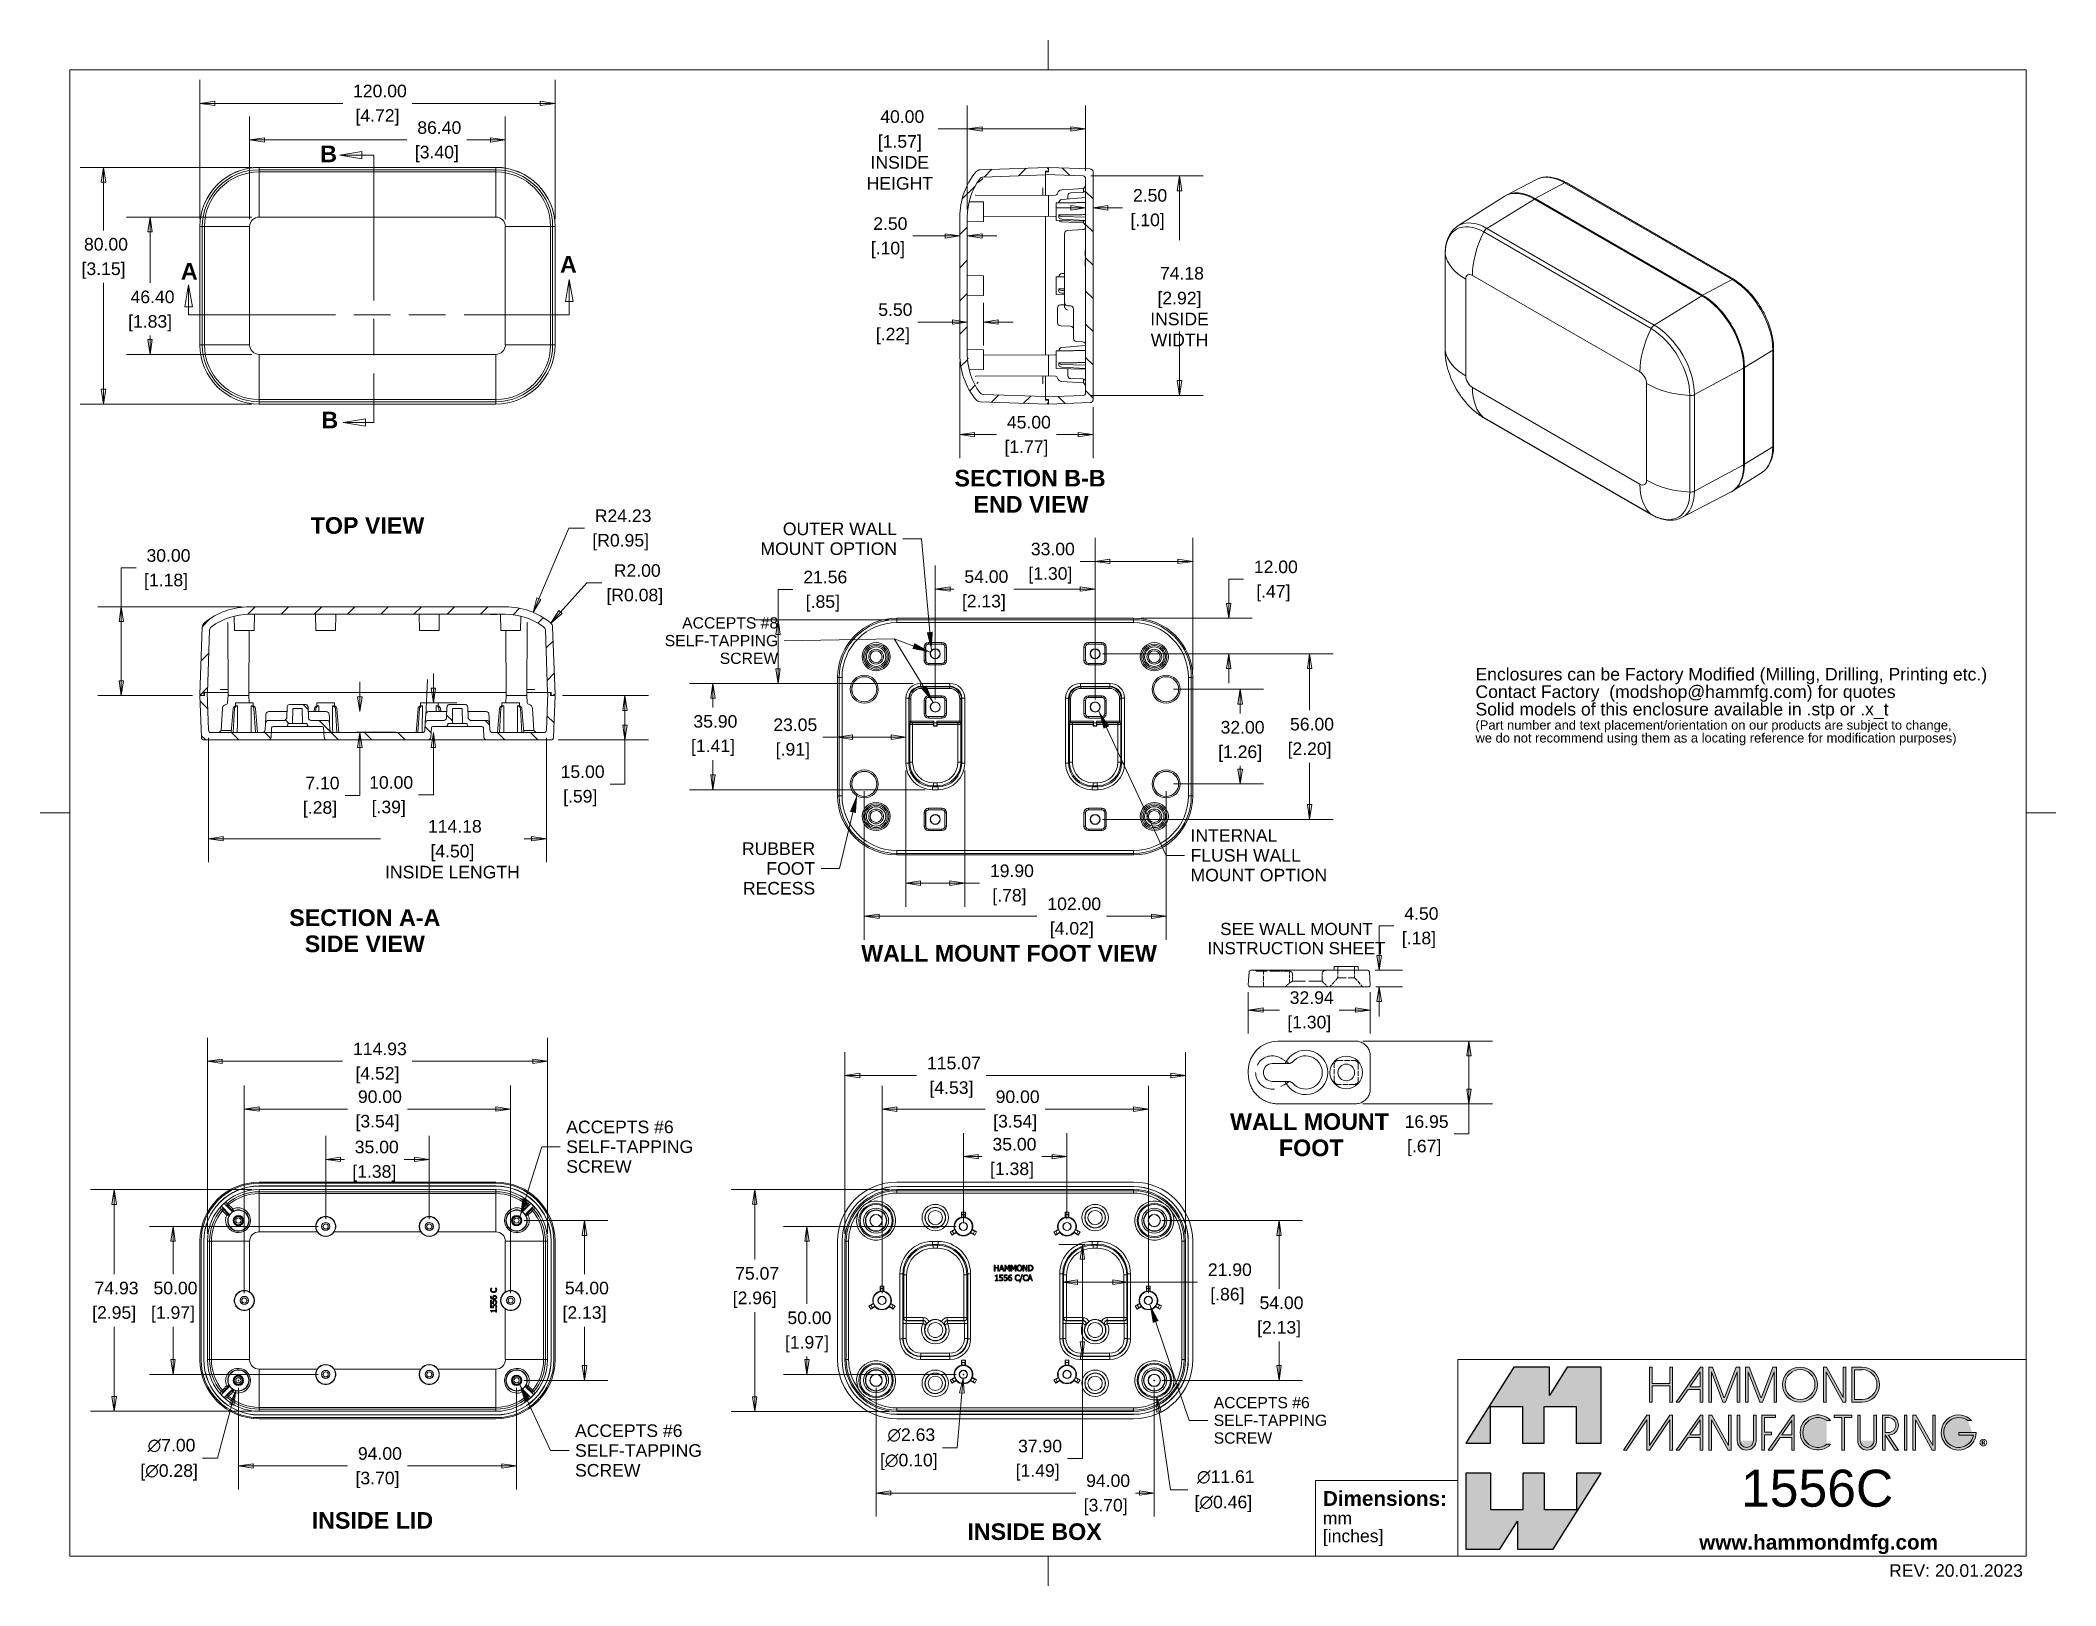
# Model space of a CAD drawing. Header units: millimetres. Extents: x 9 to 690, y 9 to 531.
import ezdxf

# ---------------------------------------------------------------- set-up
doc = ezdxf.new("R2010")
doc.units = ezdxf.units.MM
doc.header["$LTSCALE"] = 2.5
doc.linetypes.add('DASHED', pattern=[0.2067, 0.1654, -0.0413])
doc.linetypes.add('DOUBLE_DASH_CHAIN', pattern=[1.2403, 0.6614, -0.0827, 0.1654, -0.0827, 0.1654, -0.0827])
doc.layers.get('0').update_dxf_attribs({"lineweight": 25})
for name, color, linetype, lineweight in [('Dimension (ANSI)', 7, 'Continuous', 9), ('Hatch (ANSI)', 7, 'Continuous', 9), ('Hidden (ANSI)', 7, 'DASHED', 9), ('Section Line (ANSI)', 7, 'DOUBLE_DASH_CHAIN', 9), ('Sketch Geometry (ANSI)', 7, 'Continuous', 9), ('Symbol (ANSI)', 7, 'Continuous', 9), ('Visible (ANSI)', 7, 'Continuous', 9), ('Visible Narrow (ANSI)', 7, 'Continuous', 9)]:
    doc.layers.add(name, color=color, linetype=linetype, lineweight=lineweight)
doc.styles.add('Label Text (ANSI)', font='arialbd.ttf')
doc.styles.add('Note Text (ANSI)', font='arial.ttf')
doc.styles.add('Text Style20', font='arial.ttf')
doc.dimstyles.new('Default - mm_inch (ANSI)', dxfattribs={"dimscale": 2.5, "dimtxt": 1.7, "dimasz": 2, "dimexe": 3.175, "dimexo": 1, "dimgap": 0.8, "dimtad": 0, "dimtih": 1, "dimtoh": 1, "dimrnd": 1e-08, "dimzin": 4, "dimdsep": 46, "dimtxsty": 'Note Text (ANSI)', "dimblk": 'Filled-1', "dimcen": 0.09, "dimdle": 10, "dimclrd": 256, "dimclre": 256, "dimclrt": 256, "dimadec": 1, "dimazin": 0, "dimtfac": 1.176471, "dimtofl": 0, "dimtmove": 0, "dimatfit": 3, "dimfxl": 0, "dimtolj": 1, "dimtzin": 0, "dimlwd": -1, "dimlwe": -1, "dimarcsym": 0})
doc.dimstyles.new('Default - mm_inch (ANSI)$7', dxfattribs={"dimscale": 2.5, "dimtxt": 1.7, "dimasz": 2.5, "dimexe": 3.175, "dimexo": 1, "dimgap": 0.8, "dimtad": 0, "dimtih": 1, "dimtoh": 1, "dimrnd": 1e-08, "dimzin": 4, "dimdsep": 46, "dimtxsty": 'Note Text (ANSI)', "dimblk": 'Filled-1', "dimcen": 0.09, "dimdle": 10, "dimclrd": 256, "dimclre": 256, "dimclrt": 256, "dimadec": 1, "dimazin": 0, "dimtfac": 1.176471, "dimtofl": 0, "dimtmove": 0, "dimatfit": 3, "dimfxl": 0, "dimtolj": 1, "dimtzin": 0, "dimlwd": -1, "dimlwe": -1, "dimarcsym": 0})
pattern_1 = [(135.0002, (0, 0), (-5.61264, -5.61268), [])]
pattern_2 = [(45, (0, 0), (-5.61266, 5.61266), [])]

msp = doc.modelspace()

# ---------------------------------------------------------------- texts
at = {"layer": 'Symbol (ANSI)', "char_height": 5.625, "attachment_point": 7, "style": 'Label Text (ANSI)'}
for s, insert in [('SECTION B-B', (317.6397, 380.1393)), ('END VIEW', (324.0573, 371.3858)), ('TOP VIEW', (100.1004, 364.1418)), ('SECTION A-A', (92.8641, 231.6202)), ('SIDE VIEW', (98.1011, 222.7681)), ('WALL MOUNT FOOT VIEW', (286.1186, 219.5979)), ('WALL MOUNT', (410.7752, 162.687)), ('FOOT', (427.283, 153.8349)), ('INSIDE LID', (100.4555, 27.9196)), ('INSIDE BOX', (322.0027, 24.1225))]:
    msp.add_mtext(s, dxfattribs=dict(at, insert=insert))
at = {"layer": 'Symbol (ANSI)', "line_spacing_factor": 0.944221, "style": 'Note Text (ANSI)'}
for s, insert, char_height, width, attachment_point in [('\\fArial|b0|i0;OUTER WALL\\P\\fArial|b0|i0;MOUNT OPTION', (298.2453, 362.5161), 4.25, 46.186361, 6), ('\\fArial|b0|i0;{\\H3.8000;ACCEPTS #8\\P}\\fArial|b0|i0;{\\H3.8000;SELF-TAPPING\\P}\\fArial|b0|i0;{\\H3.8000;SCREW}', (258.0826, 328.1131), 3.8, 38.356248, 6), ('\\fArial|b0|i0;RUBBER\\P\\fArial|b0|i0;FOOT\\P\\fArial|b0|i0;RECESS', (270.5756, 251.1102), 4.25, 24.751717, 6), ('\\fArial|b0|i0;INTERNAL\\P\\fArial|b0|i0;FLUSH WALL\\P\\fArial|b0|i0;MOUNT OPTION', (397.4111, 255.5415), 4.25, 46.186361, 4), ('\\fArial|b0|i0;{\\H4.1250;SEE WALL MOUNT\\P}\\fArial|b0|i0;{\\H4.1250;INSTRUCTION SHEET}', (433.2082, 227.412), 4.125, 60.205513, 5), ('\\fArial|b0|i0;ACCEPTS #6\\P\\fArial|b0|i0;SELF-TAPPING\\P\\fArial|b0|i0;SCREW', (186.4654, 157.0675), 4.25, 42.89844, 4), ('\\fArial|b0|i0;{\\H3.8000;ACCEPTS #6\\P}\\fArial|b0|i0;{\\H3.8000;SELF-TAPPING\\P}\\fArial|b0|i0;{\\H3.8000;SCREW}', (405.2409, 64.6139), 3.8, 38.356248, 4), ('\\fArial|b0|i0;ACCEPTS #6\\P\\fArial|b0|i0;SELF-TAPPING\\P\\fArial|b0|i0;SCREW', (189.4424, 54.4113), 4.25, 42.89844, 4)]:
    msp.add_mtext(s, dxfattribs=dict(at, insert=insert, char_height=char_height, width=width, attachment_point=attachment_point))
at = {"layer": 'Symbol (ANSI)', "color": 5, "true_color": 0x0000ff, "insert": (493.6935, 303.5456), "char_height": 4.25, "width": 185.759639, "attachment_point": 4, "line_spacing_factor": 0.834474, "style": 'Note Text (ANSI)'}
msp.add_mtext('{\\H1x;Enclosures can be Factory Modified (Milling, Drilling, Printing etc.)\\PContact Factory  (modshop@hammfg.com) for quotes\\H1.2001x; \\H0.83326x;\\PSolid models of this enclosure available in .stp or .x_t\\H1.17362x; \\H0.95231x;\\P\\H0.65789x;(Part number and text placement/orientation on our products are subject to change,\\H1.23371x; \\H0.81056x;\\Pwe do not recommend using them as a locating reference for modification purposes)\\fCalibri|b0|i0|c0|p34;\\H1.06945x; \\H0.93506x;\\P\\H1.0709x; }', dxfattribs=at)

# ---------------------------------------------------------------- blocks, each defined once
blk = doc.blocks.new('Title Blocks HAMMOND')
at = {"layer": 'Sketch Geometry (ANSI)'}
for p, q in [((270, 36.2), (193.21, 36.2)), ((193.21, 36.2), (193.21, 9.64)), ((270, 9.64), (270, 36.2)), ((173.94, 9.64), (173.94, 19.84)), ((173.94, 19.84), (193.21, 19.84)), ((193.21, 19.84), (193.21, 9.64)), ((193.21, 9.64), (173.94, 9.64)), ((193.21, 9.64), (270, 9.64))]:
    blk.add_line(p, q, dxfattribs=at)
at = {"layer": 'Symbol (ANSI)', "insert": (174.95, 14.72), "char_height": 1.7, "width": 30.7233, "attachment_point": 4, "line_spacing_factor": 0.845197, "style": 'Note Text (ANSI)'}
blk.add_mtext('{\\fArial|b1|i0|c0|p34;\\H1.17647x;Dimensions:\\fArial|b0|i0|c0|p34;\\H0.85x;\\Pmm\\H1.23561x; \\H0.80932x;\\P[inches]\\H1.1281x; }', dxfattribs=at)
at = {"layer": 'Symbol (ANSI)', "insert": (225.81, 11.22), "char_height": 2, "width": 32.2927, "attachment_point": 4, "style": 'Note Text (ANSI)'}
blk.add_mtext('\\fArial|b1|i0;{\\H2.0000;www.hammondmfg.com}', dxfattribs=at)
at = {"layer": 'Symbol (ANSI)'}
for tag, p, height, style in [('<TITLE>_001', (231.46, 16.32), 5, 'Text Style20'), ('REV:Date_<DD.MM.YYYY>_001', (251.48, 6.84), 1.7, 'Note Text (ANSI)')]:
    blk.add_attdef(tag, p, '', height=height, dxfattribs=dict(at, style=style))
blk = doc.blocks.new('Borders Hammond Border')
at = {"layer": 'Sketch Geometry (ANSI)'}
for p, q in [((139.7, 208.4), (139.7, 212.4)), ((7.5, 208.4), (7.5, 7.5)), ((271.9, 208.4), (7.5, 208.4)), ((271.9, 7.5), (271.9, 208.4)), ((7.5, 107.95), (3.5, 107.95)), ((271.9, 107.95), (275.9, 107.95)), ((7.5, 7.5), (271.9, 7.5)), ((139.7, 7.5), (139.7, 3.5))]:
    blk.add_line(p, q, dxfattribs=at)
blk = doc.blocks.new('Logo lines')
at = {"layer": 'Hatch (ANSI)', "true_color": 0xc40000}
for points in [[(-31.15, 2.04), (-31.15, 6.99), (-26.81, 6.99), (-26.81, 2.04), (-23.9, 2.04), (-23.9, 6.99), (-19.56, 6.99), (-19.56, 2.04), (-16.17, 2.04), (-16.17, 12.31), (-20.8, 12.31), (-23.19, 8.5), (-23.19, 12.31), (-28.01, 12.31), (-34.5, 2.04)], [(-34.5, -12.31), (-34.5, -2.04), (-31.11, -2.04), (-31.11, -6.99), (-26.77, -6.99), (-26.77, -2.04), (-23.85, -2.04), (-23.85, -6.99), (-19.52, -6.99), (-19.52, -2.04), (-16.17, -2.04), (-22.66, -12.31), (-27.48, -12.31), (-27.48, -8.5), (-29.87, -12.31)]]:
    blk.add_hatch(color=12, dxfattribs=at).paths.add_polyline_path(points)
at = {"layer": 'Hatch (ANSI)'}
for points in [[(-6.55, 12.31), (-6.9, 12.31), (-6.9, 10.12), (-9.3, 10.12), (-9.3, 12.31), (-9.65, 12.31), (-9.65, 7.58), (-9.3, 7.58), (-9.3, 9.77), (-6.9, 9.77), (-6.9, 7.58), (-6.55, 7.58)], [(2.19, 7.58), (2.54, 7.58), (2.54, 12.31), (2.05, 12.31), (0.49, 8.21), (0.41, 8.21), (-1.16, 12.31), (-1.64, 12.31), (-1.64, 7.58), (-1.29, 7.58), (-1.29, 11.68), (0.27, 7.58), (0.62, 7.58), (2.19, 11.68)], [(7.17, 7.58), (7.17, 11.68), (5.6, 7.58), (5.25, 7.58), (3.69, 11.68), (3.69, 7.58), (3.34, 7.58), (3.34, 12.31), (3.82, 12.31), (5.39, 8.21), (5.47, 8.21), (7.03, 12.31), (7.52, 12.31), (7.52, 7.58)], [(16.88, 12.31), (16.88, 7.58), (16.48, 7.58), (14.2, 11.68), (14.2, 7.58), (13.85, 7.58), (13.85, 12.31), (14.25, 12.31), (16.53, 8.21), (16.53, 12.31)], [(-6.55, 1.11), (-6.55, 5.84), (-6.9, 5.84), (-9.65, 1.74), (-9.65, 5.84), (-10, 5.84), (-13.17, 1.11), (-12.75, 1.11), (-10, 5.21), (-10, 1.11), (-9.65, 1.11), (-6.9, 5.21), (-6.9, 1.11)], [(1.39, 1.11), (1.39, 5.84), (1.04, 5.84), (1.04, 1.74), (-1.24, 5.84), (-1.64, 5.84), (-1.64, 1.11), (-1.29, 1.11), (-1.29, 5.21), (0.99, 1.11)], [(5.54, 5.84), (5.54, 1.11), (5.89, 1.11), (5.89, 3.16), (6.82, 3.16), (6.82, 3.51), (5.89, 3.51), (5.89, 5.49), (7.37, 5.49), (7.37, 5.84)], [(16.33, 1.11), (16.68, 1.11), (16.68, 5.49), (17.68, 5.49), (17.68, 5.84), (15.32, 5.84), (15.32, 5.49), (16.33, 5.49)], [(24.79, 1.11), (25.14, 1.11), (25.14, 5.84), (24.79, 5.84)], [(28.62, 1.74), (28.62, 5.84), (28.97, 5.84), (28.97, 1.11), (28.56, 1.11), (26.29, 5.21), (26.29, 1.11), (25.94, 1.11), (25.94, 5.84), (26.34, 5.84)]]:
    blk.add_hatch(color=256, dxfattribs=at).paths.add_polyline_path(points)
h = blk.add_hatch(color=256, dxfattribs=at)
h.paths.add_polyline_path([(-2.79, 9.63), (-4.21, 9.63), (-2.79, 11.68)], flags=0)
h.paths.add_polyline_path([(-2.78, 12.31), (-2.44, 12.31), (-2.44, 7.58), (-2.79, 7.58), (-2.79, 9.28), (-4.45, 9.28), (-5.63, 7.58), (-6.05, 7.58)])
h = blk.add_hatch(color=256, dxfattribs=at)
edge = h.paths.add_edge_path(flags=0)
edge.add_arc((10.69, 9.95), 2.02, 0, 360)
edge = h.paths.add_edge_path()
edge.add_arc((10.69, 9.95), 2.37, 0, 360)
h = blk.add_hatch(color=256, dxfattribs=at)
edge = h.paths.add_edge_path(flags=0)
edge.add_arc((19.07, 9.95), 2.02, 270, 450)
edge.add_line((19.07, 11.96), (18.03, 11.96))
edge.add_line((18.03, 11.96), (18.03, 7.93))
edge.add_line((18.03, 7.93), (19.07, 7.93))
edge = h.paths.add_edge_path()
edge.add_line((17.68, 7.58), (19.07, 7.58))
edge.add_arc((19.07, 9.95), 2.37, 270, 450)
edge.add_line((19.07, 12.31), (17.68, 12.31))
edge.add_line((17.68, 12.31), (17.68, 7.58))
h = blk.add_hatch(color=256, dxfattribs=at)
edge = h.paths.add_edge_path(flags=0)
edge.add_line((19.07, 11.96), (18.03, 11.96))
edge.add_line((18.03, 11.96), (18.03, 7.93))
edge.add_line((18.03, 7.93), (19.07, 7.93))
edge.add_arc((19.07, 9.95), 2.02, 270, 450)
edge = h.paths.add_edge_path()
edge.add_line((17.68, 7.58), (19.07, 7.58))
edge.add_arc((19.07, 9.95), 2.37, 270, 450)
edge.add_line((19.07, 12.31), (17.68, 12.31))
edge.add_line((17.68, 12.31), (17.68, 7.58))
h = blk.add_hatch(color=256, dxfattribs=at)
h.paths.add_polyline_path([(-2.79, 5.21), (-4.21, 3.16), (-2.79, 3.16)], flags=0)
h.paths.add_polyline_path([(-6.05, 1.11), (-5.63, 1.11), (-4.45, 2.81), (-2.79, 2.81), (-2.79, 1.11), (-2.44, 1.11), (-2.44, 5.84), (-2.78, 5.84)])
h = blk.add_hatch(color=256, dxfattribs=at)
edge = h.paths.add_edge_path()
edge.add_line((4.74, 2.38), (4.74, 5.84))
edge.add_line((4.74, 5.84), (4.39, 5.84))
edge.add_line((4.39, 5.84), (4.39, 2.38))
edge.add_arc((3.47, 2.38), 0.926, -180, 0, ccw=False)
edge.add_line((2.54, 2.38), (2.54, 5.84))
edge.add_line((2.54, 5.84), (2.19, 5.84))
edge.add_line((2.19, 5.84), (2.19, 2.38))
edge.add_arc((3.47, 2.38), 1.28, 180, 360)
h = blk.add_hatch(color=256, dxfattribs=at)
h.paths.add_polyline_path([(8.23, 3.16), (9.56, 3.16), (9.56, 5.08)], flags=0)
h.paths.add_polyline_path([(9.91, 1.11), (9.91, 5.84), (9.67, 5.84), (6.39, 1.11), (6.82, 1.11), (7.99, 2.81), (9.56, 2.81), (9.56, 1.11)])
h = blk.add_hatch(color=256, dxfattribs=at)
edge = h.paths.add_edge_path()
edge.add_line((14.82, 1.88), (14.3, 1.88))
edge.add_arc((13.08, 3.48), 2.02, 52.5014, 307.4986, ccw=False)
edge.add_line((14.3, 5.08), (14.82, 5.08))
edge.add_arc((13.08, 3.48), 2.37, 42.5351, 317.4649)
h = blk.add_hatch(color=256, dxfattribs=at)
edge = h.paths.add_edge_path()
edge.add_line((18.48, 5.84), (18.83, 5.84))
edge.add_line((18.83, 5.84), (18.83, 2.38))
edge.add_arc((19.76, 2.38), 0.926, 180, 360)
edge.add_line((20.68, 2.38), (20.68, 5.84))
edge.add_line((20.68, 5.84), (21.03, 5.84))
edge.add_line((21.03, 5.84), (21.03, 2.38))
edge.add_arc((19.76, 2.38), 1.28, -180, 0, ccw=False)
edge.add_line((18.48, 2.38), (18.48, 5.84))
h = blk.add_hatch(color=256, dxfattribs=at)
edge = h.paths.add_edge_path(flags=0)
edge.add_line((22.63, 5.49), (22.18, 5.49))
edge.add_line((22.18, 5.49), (22.18, 3.48))
edge.add_line((22.18, 3.48), (22.63, 3.48))
edge.add_arc((22.63, 4.48), 1.01, 270, 450)
edge = h.paths.add_edge_path()
edge.add_line((23.99, 1.11), (22.63, 3.13))
edge.add_arc((22.63, 4.48), 1.36, 270, 450)
edge.add_line((22.63, 5.84), (21.83, 5.84))
edge.add_line((21.83, 5.84), (21.83, 1.11))
edge.add_line((21.83, 1.11), (22.18, 1.11))
edge.add_line((22.18, 1.11), (22.18, 3.16))
edge.add_line((22.18, 3.16), (23.56, 1.11))
edge.add_line((23.56, 1.11), (23.99, 1.11))
h = blk.add_hatch(color=256, dxfattribs=at)
edge = h.paths.add_edge_path()
edge.add_line((34.5, 3.48), (32.13, 3.48))
edge.add_line((32.13, 3.48), (32.13, 3.13))
edge.add_line((32.13, 3.13), (34.12, 3.13))
edge.add_arc((32.13, 3.48), 2.02, 52.5014, 350.0058, ccw=False)
edge.add_line((33.36, 5.08), (33.88, 5.08))
edge.add_arc((32.13, 3.48), 2.37, 42.5351, 360)
at = {"color": 12, "linetype": 'Continuous', "true_color": 0xc40000}
for p, q in [((-28.01, 12.31), (-34.5, 2.04)), ((-23.19, 12.31), (-28.01, 12.31)), ((-20.8, 12.31), (-23.19, 8.5)), ((-23.19, 8.5), (-23.19, 12.31)), ((-16.17, 12.31), (-20.8, 12.31)), ((-16.17, 2.04), (-16.17, 12.31)), ((-31.15, 2.04), (-31.15, 6.99)), ((-31.15, 6.99), (-26.81, 6.99)), ((-26.81, 6.99), (-26.81, 2.04)), ((-23.9, 2.04), (-23.9, 6.99)), ((-23.9, 6.99), (-19.56, 6.99)), ((-19.56, 6.99), (-19.56, 2.04)), ((-34.5, 2.04), (-31.15, 2.04)), ((-26.81, 2.04), (-23.9, 2.04)), ((-19.56, 2.04), (-16.17, 2.04)), ((-34.5, -2.04), (-34.5, -12.31)), ((-31.11, -2.04), (-34.5, -2.04)), ((-31.11, -6.99), (-31.11, -2.04)), ((-26.77, -2.04), (-26.77, -6.99)), ((-23.85, -2.04), (-26.77, -2.04)), ((-23.85, -6.99), (-23.85, -2.04)), ((-22.66, -12.31), (-16.17, -2.04)), ((-19.52, -2.04), (-19.52, -6.99)), ((-16.17, -2.04), (-19.52, -2.04)), ((-26.77, -6.99), (-31.11, -6.99)), ((-19.52, -6.99), (-23.85, -6.99)), ((-29.87, -12.31), (-27.48, -8.5)), ((-27.48, -8.5), (-27.48, -12.31)), ((-34.5, -12.31), (-29.87, -12.31)), ((-27.48, -12.31), (-22.66, -12.31))]:
    blk.add_line(p, q, dxfattribs=at)
at = {"linetype": 'Continuous', "lineweight": 9}
for p, q in [((-9.3, 12.31), (-9.65, 12.31)), ((-9.65, 12.31), (-9.65, 7.58)), ((-9.3, 10.12), (-9.3, 12.31)), ((-6.55, 12.31), (-6.9, 12.31)), ((-6.9, 12.31), (-6.9, 10.12)), ((-6.55, 7.58), (-6.55, 12.31)), ((-6.05, 7.58), (-2.78, 12.31)), ((-2.79, 11.68), (-4.21, 9.63)), ((-2.79, 9.63), (-2.79, 11.68)), ((-2.78, 12.31), (-2.44, 12.31)), ((-2.44, 12.31), (-2.44, 7.58)), ((-1.16, 12.31), (-1.64, 12.31)), ((-1.64, 12.31), (-1.64, 7.58)), ((-1.29, 7.58), (-1.29, 11.68)), ((-1.29, 11.68), (0.27, 7.58)), ((0.41, 8.21), (-1.16, 12.31)), ((2.05, 12.31), (0.49, 8.21)), ((0.62, 7.58), (2.19, 11.68)), ((2.54, 12.31), (2.05, 12.31)), ((2.19, 11.68), (2.19, 7.58)), ((2.54, 7.58), (2.54, 12.31)), ((3.34, 12.31), (3.34, 7.58)), ((3.82, 12.31), (3.34, 12.31)), ((3.69, 7.58), (3.69, 11.68)), ((3.69, 11.68), (5.25, 7.58)), ((5.39, 8.21), (3.82, 12.31)), ((7.03, 12.31), (5.47, 8.21)), ((5.6, 7.58), (7.17, 11.68)), ((7.52, 12.31), (7.03, 12.31)), ((7.17, 11.68), (7.17, 7.58)), ((7.52, 7.58), (7.52, 12.31)), ((13.85, 12.31), (13.85, 7.58)), ((14.25, 12.31), (13.85, 12.31)), ((14.2, 7.58), (14.2, 11.68)), ((14.2, 11.68), (16.48, 7.58)), ((16.53, 8.21), (14.25, 12.31)), ((16.53, 12.31), (16.53, 8.21)), ((16.88, 12.31), (16.53, 12.31)), ((16.88, 7.58), (16.88, 12.31)), ((17.68, 7.58), (17.68, 12.31)), ((17.68, 12.31), (19.07, 12.31)), ((18.03, 11.96), (18.03, 7.93)), ((19.07, 11.96), (18.03, 11.96)), ((-6.9, 10.12), (-9.3, 10.12)), ((-9.3, 7.58), (-9.3, 9.77)), ((-9.3, 9.77), (-6.9, 9.77)), ((-6.9, 9.77), (-6.9, 7.58)), ((-4.45, 9.28), (-5.63, 7.58)), ((-2.79, 9.28), (-4.45, 9.28)), ((-4.21, 9.63), (-2.79, 9.63)), ((-2.79, 7.58), (-2.79, 9.28)), ((0.49, 8.21), (0.41, 8.21)), ((5.47, 8.21), (5.39, 8.21)), ((-10, 5.84), (-13.17, 1.11)), ((-9.65, 5.84), (-10, 5.84)), ((-9.65, 7.58), (-9.3, 7.58)), ((-6.9, 5.84), (-9.65, 1.74)), ((-9.65, 1.74), (-9.65, 5.84)), ((-6.9, 7.58), (-6.55, 7.58)), ((-6.55, 5.84), (-6.9, 5.84)), ((-6.55, 1.11), (-6.55, 5.84)), ((-5.63, 7.58), (-6.05, 7.58)), ((-6.05, 1.11), (-2.78, 5.84)), ((-2.44, 7.58), (-2.79, 7.58)), ((-2.78, 5.84), (-2.44, 5.84)), ((-2.44, 5.84), (-2.44, 1.11)), ((-1.64, 7.58), (-1.29, 7.58)), ((-1.24, 5.84), (-1.64, 5.84)), ((-1.64, 5.84), (-1.64, 1.11)), ((1.04, 1.74), (-1.24, 5.84)), ((0.27, 7.58), (0.62, 7.58)), ((1.39, 5.84), (1.04, 5.84)), ((1.04, 5.84), (1.04, 1.74)), ((1.39, 1.11), (1.39, 5.84)), ((2.19, 7.58), (2.54, 7.58)), ((2.19, 2.38), (2.19, 5.84)), ((2.19, 5.84), (2.54, 5.84)), ((2.54, 5.84), (2.54, 2.38)), ((3.34, 7.58), (3.69, 7.58)), ((4.39, 2.38), (4.39, 5.84)), ((4.39, 5.84), (4.74, 5.84)), ((4.74, 5.84), (4.74, 2.38)), ((5.25, 7.58), (5.6, 7.58)), ((7.37, 5.84), (5.54, 5.84)), ((5.54, 5.84), (5.54, 1.11)), ((5.89, 3.51), (5.89, 5.49)), ((5.89, 5.49), (7.37, 5.49)), ((6.39, 1.11), (9.67, 5.84)), ((7.17, 7.58), (7.52, 7.58)), ((7.37, 5.49), (7.37, 5.84)), ((9.67, 5.84), (9.91, 5.84)), ((9.91, 5.84), (9.91, 1.11)), ((13.85, 7.58), (14.2, 7.58)), ((15.32, 5.49), (15.32, 5.84)), ((15.32, 5.84), (17.68, 5.84)), ((16.33, 5.49), (15.32, 5.49)), ((16.33, 1.11), (16.33, 5.49)), ((16.48, 7.58), (16.88, 7.58)), ((17.68, 5.49), (16.68, 5.49)), ((16.68, 5.49), (16.68, 1.11)), ((17.68, 7.58), (19.07, 7.58)), ((17.68, 5.84), (17.68, 5.49)), ((18.03, 7.93), (19.07, 7.93)), ((18.48, 2.38), (18.48, 5.84)), ((18.48, 5.84), (18.83, 5.84)), ((18.83, 5.84), (18.83, 2.38)), ((20.68, 2.38), (20.68, 5.84)), ((20.68, 5.84), (21.03, 5.84)), ((21.03, 5.84), (21.03, 2.38)), ((21.83, 1.11), (21.83, 5.84)), ((21.83, 5.84), (22.63, 5.84)), ((21.83, 5.84), (21.83, 1.11)), ((22.18, 5.49), (22.18, 3.48)), ((24.79, 5.84), (24.79, 1.11)), ((25.14, 5.84), (24.79, 5.84)), ((25.14, 1.11), (25.14, 5.84)), ((26.34, 5.84), (25.94, 5.84)), ((25.94, 5.84), (25.94, 1.11)), ((28.62, 1.74), (26.34, 5.84)), ((28.97, 5.84), (28.62, 5.84)), ((28.62, 5.84), (28.62, 1.74)), ((28.97, 1.11), (28.97, 5.84)), ((-12.75, 1.11), (-10, 5.21)), ((-10, 5.21), (-10, 1.11)), ((-9.65, 1.11), (-6.9, 5.21)), ((-6.9, 5.21), (-6.9, 1.11)), ((-4.45, 2.81), (-5.63, 1.11)), ((-2.79, 2.81), (-4.45, 2.81)), ((-2.79, 5.21), (-4.21, 3.16)), ((-4.21, 3.16), (-2.79, 3.16)), ((-2.79, 3.16), (-2.79, 5.21)), ((-2.79, 1.11), (-2.79, 2.81)), ((-1.29, 1.11), (-1.29, 5.21)), ((-1.29, 5.21), (0.99, 1.11)), ((6.82, 3.51), (5.89, 3.51)), ((5.89, 1.11), (5.89, 3.16)), ((5.89, 3.16), (6.82, 3.16)), ((6.82, 3.16), (6.82, 3.51)), ((7.99, 2.81), (6.82, 1.11)), ((9.56, 2.81), (7.99, 2.81)), ((9.56, 5.08), (8.23, 3.16)), ((8.23, 3.16), (9.56, 3.16)), ((9.56, 3.16), (9.56, 5.08)), ((9.56, 1.11), (9.56, 2.81)), ((14.3, 5.08), (14.82, 5.08)), ((22.18, 1.11), (22.18, 3.16)), ((22.18, 3.16), (23.56, 1.11)), ((23.99, 1.11), (22.63, 3.13)), ((26.29, 1.11), (26.29, 5.21)), ((26.29, 5.21), (28.56, 1.11)), ((34.5, 3.48), (32.13, 3.48)), ((32.13, 3.48), (32.13, 3.13)), ((32.13, 3.13), (34.12, 3.13)), ((33.36, 5.08), (33.88, 5.08)), ((-13.17, 1.11), (-12.75, 1.11)), ((-10, 1.11), (-9.65, 1.11)), ((-6.9, 1.11), (-6.55, 1.11)), ((-5.63, 1.11), (-6.05, 1.11)), ((-2.44, 1.11), (-2.79, 1.11)), ((-1.64, 1.11), (-1.29, 1.11)), ((0.99, 1.11), (1.39, 1.11)), ((5.54, 1.11), (5.89, 1.11)), ((6.82, 1.11), (6.39, 1.11)), ((9.91, 1.11), (9.56, 1.11)), ((14.82, 1.88), (14.3, 1.88)), ((16.68, 1.11), (16.33, 1.11)), ((21.83, 1.11), (22.18, 1.11)), ((23.56, 1.11), (23.99, 1.11)), ((24.79, 1.11), (25.14, 1.11)), ((25.94, 1.11), (26.29, 1.11)), ((28.56, 1.11), (28.97, 1.11))]:
    blk.add_line(p, q, dxfattribs=at)
for radius in [2.37, 2.02]:
    blk.add_circle((10.69, 9.95), radius, dxfattribs=at)
for centre, radius, start, end in [((19.07, 9.95), 2.37, 270, 90), ((19.07, 9.95), 2.02, 270, 90), ((13.08, 3.48), 2.37, 42.5351, 317.4649), ((13.08, 3.48), 2.02, 52.5014, 307.4986), ((22.63, 4.48), 1.36, 270, 90), ((22.63, 4.48), 1.01, 270, 90), ((32.13, 3.48), 2.37, 42.5351, 0), ((32.13, 3.48), 2.02, 52.5014, 350.0058), ((3.47, 2.38), 1.28, 180, 0), ((3.47, 2.38), 0.926, 180, 0), ((19.76, 2.38), 1.28, 180, 0), ((19.76, 2.38), 0.926, 180, 0)]:
    blk.add_arc(centre, radius, start, end, dxfattribs=at)
at = {"layer": 'Sketch Geometry (ANSI)', "linetype": 'Continuous', "lineweight": 9}
for p, q in [((17.68, 12.31), (17.68, 7.58)), ((19.07, 12.31), (17.68, 12.31)), ((19.07, 11.96), (18.03, 11.96)), ((18.03, 11.96), (18.03, 7.93)), ((19.07, 7.58), (17.68, 7.58)), ((19.07, 7.93), (18.03, 7.93)), ((22.63, 5.49), (22.18, 5.49)), ((22.18, 3.48), (22.63, 3.48))]:
    blk.add_line(p, q, dxfattribs=at)
for radius in [2.37, 2.02]:
    blk.add_arc((19.07, 9.95), radius, 270, 90, dxfattribs=at)
at = {"layer": 'Symbol (ANSI)', "insert": (35.67, 1.46), "char_height": 2, "attachment_point": 5, "line_spacing_factor": 3, "style": 'Note Text (ANSI)'}
blk.add_mtext('\\fCalibri|b1|i0;{\\H2.0000;®}\\fCalibri|b1|i0;{\\H21.6500;\\P}', dxfattribs=at)
blk = doc.blocks.new('2dTransSection0')
at = {"layer": 'Section Line (ANSI)', "linetype": 'Continuous'}
for p, q in [((75, 180.08), (74.5, 177.08)), ((75, 177.08), (75, 180.08)), ((75.5, 177.08), (75, 180.08)), ((23.55, 179.35), (23.05, 176.35)), ((23.55, 176.35), (23.55, 179.35)), ((24.05, 176.35), (23.55, 179.35)), ((74.5, 177.08), (75.5, 177.08)), ((75, 175.28), (75, 177.08)), ((23.05, 176.35), (24.05, 176.35)), ((23.55, 175.28), (23.55, 176.35)), ((23.55, 175.28), (30.33, 175.28)), ((68.21, 175.28), (75, 175.28))]:
    blk.add_line(p, q, dxfattribs=at)
at = {"layer": 'Section Line (ANSI)', "linetype": 'DOUBLE_DASH_CHAIN', "ltscale": 12.002772}
blk.add_line((23.55, 175.28), (75, 175.28), dxfattribs=at)
at = {"layer": 'Section Line (ANSI)', "linetype": 'Continuous', "flags": 128}
for points in [[(75.5, 177.08), (75, 180.08), (74.5, 177.08), (75.5, 177.08)], [(24.05, 176.35), (23.55, 179.35), (23.05, 176.35), (24.05, 176.35)]]:
    blk.add_lwpolyline(points, dxfattribs=at)
at = {"layer": 'Section Line (ANSI)'}
for points in [[(75.5, 177.08), (75, 180.08), (74.5, 177.08), (75.5, 177.08)], [(24.05, 176.35), (23.55, 179.35), (23.05, 176.35), (24.05, 176.35)]]:
    blk.add_solid(points, dxfattribs=at)
at = {"layer": 'Section Line (ANSI)', "char_height": 2.25, "attachment_point": 7, "style": 'Label Text (ANSI)'}
for insert in [(73.74, 180.98), (22.5, 180.06)]:
    blk.add_mtext('A', dxfattribs=dict(at, insert=insert))
blk = doc.blocks.new('2dTransSection1')
at = {"layer": 'Section Line (ANSI)', "linetype": 'Continuous'}
for p, q in [((46.98, 197.38), (43.98, 196.88)), ((46.98, 196.88), (43.98, 196.88)), ((43.98, 196.88), (46.98, 196.38)), ((46.98, 196.38), (46.98, 197.38)), ((48.57, 196.88), (46.98, 196.88)), ((48.57, 196.88), (48.57, 190.23)), ((48.57, 167.38), (48.57, 160.74)), ((47.45, 161.24), (44.45, 160.74)), ((47.45, 160.74), (44.45, 160.74)), ((44.45, 160.74), (47.45, 160.24)), ((47.45, 160.24), (47.45, 161.24)), ((48.57, 160.74), (47.45, 160.74))]:
    blk.add_line(p, q, dxfattribs=at)
at = {"layer": 'Section Line (ANSI)', "linetype": 'DOUBLE_DASH_CHAIN', "ltscale": 11.891912}
blk.add_line((48.57, 196.88), (48.57, 160.74), dxfattribs=at)
at = {"layer": 'Section Line (ANSI)', "linetype": 'Continuous', "flags": 128}
for points in [[(46.98, 197.38), (43.98, 196.88), (46.98, 196.38), (46.98, 197.38)], [(47.45, 161.24), (44.45, 160.74), (47.45, 160.24), (47.45, 161.24)]]:
    blk.add_lwpolyline(points, dxfattribs=at)
at = {"layer": 'Section Line (ANSI)'}
for points in [[(46.98, 197.38), (43.98, 196.88), (46.98, 196.38), (46.98, 197.38)], [(47.45, 161.24), (44.45, 160.74), (47.45, 160.24), (47.45, 161.24)]]:
    blk.add_solid(points, dxfattribs=at)
at = {"layer": 'Section Line (ANSI)', "char_height": 2.25, "attachment_point": 7, "style": 'Label Text (ANSI)'}
for insert in [(41.33, 195.92), (41.49, 159.94)]:
    blk.add_mtext('B', dxfattribs=dict(at, insert=insert))
blk = doc.blocks.new('Filled-1')
at = {"color": 0}
for p, q in [((0, 0), (-1, 0.15)), ((-1, 0.15), (-1, -0.15)), ((-1, 0), (0, 0)), ((-1, -0.15), (0, 0))]:
    blk.add_line(p, q, dxfattribs=at)
at = {"color": 0, "flags": 128}
blk.add_lwpolyline([(-1, -0.15), (0, 0), (-1, 0.15), (-1, -0.15)], dxfattribs=at)
at = {"color": 0}
blk.add_solid([(-1, -0.15), (0, 0), (-1, 0.15), (-1, -0.15)], dxfattribs=at)
blk = doc.blocks.new('*D14')
at = {"layer": 'Defpoints', "color": 0, "transparency": 16777216}
for p in [(320.56, 78.83), (320.78, 81.45)]:
    blk.add_point(p, dxfattribs=at)
at = {"layer": 'Dimension (ANSI)', "transparency": 16777216}
for p, q in [((320.44, 80.14), (320.89, 80.14)), ((320.67, 79.91), (320.67, 80.36)), ((318.56, 55.36), (320.13, 73.85)), ((313.56, 55.36), (318.56, 55.36))]:
    blk.add_line(p, q, dxfattribs=at)
at = {"layer": 'Dimension (ANSI)', "transparency": 16777216, "xscale": 5, "yscale": 5, "zscale": 5, "rotation": 85.14299996398024}
blk.add_blockref('Filled-1', (320.56, 78.83), dxfattribs=at)
at = {"layer": 'Dimension (ANSI)', "transparency": 16777216, "char_height": 4.25, "attachment_point": 5, "style": 'Note Text (ANSI)'}
for s, insert in [('\\A1; ∅2.63', (302.22, 59.65)), ('\\A1;[∅0.10]', (302.22, 50.56))]:
    blk.add_mtext(s, dxfattribs=dict(at, insert=insert))
blk = doc.blocks.new('*D15')
at = {"layer": 'Defpoints', "color": 0, "transparency": 16777216}
for p in [(298.17, 142.67), (250.15, 67.61), (298.17, 67.61)]:
    blk.add_point(p, dxfattribs=at)
at = {"layer": 'Dimension (ANSI)', "transparency": 16777216}
for p, q in [((295.67, 142.67), (242.22, 142.67)), ((250.15, 137.67), (250.15, 118.98)), ((250.15, 72.61), (250.15, 101.2)), ((295.67, 67.61), (242.22, 67.61))]:
    blk.add_line(p, q, dxfattribs=at)
at = {"layer": 'Dimension (ANSI)', "transparency": 16777216, "xscale": 5, "yscale": 5, "zscale": 5}
for p, rotation in [((250.15, 142.67), 90), ((250.15, 67.61), 270)]:
    blk.add_blockref('Filled-1', p, dxfattribs=dict(at, rotation=rotation))
at = {"layer": 'Dimension (ANSI)', "transparency": 16777216, "char_height": 4.25, "attachment_point": 5, "style": 'Note Text (ANSI)'}
for s, insert in [('\\A1; 75.07', (250.15, 114.26)), ('\\A1;[2.96]', (250.15, 105.37))]:
    blk.add_mtext(s, dxfattribs=dict(at, insert=insert))
blk = doc.blocks.new('*D16')
at = {"layer": 'Defpoints', "color": 0, "transparency": 16777216}
for p in [(395.7, 181.16), (280.63, 125.14), (395.7, 125.14)]:
    blk.add_point(p, dxfattribs=at)
at = {"layer": 'Dimension (ANSI)', "transparency": 16777216}
for p, q in [((280.63, 127.64), (280.63, 189.09)), ((395.7, 127.64), (395.7, 189.09)), ((285.63, 181.16), (304.86, 181.16)), ((390.7, 181.16), (328.4, 181.16))]:
    blk.add_line(p, q, dxfattribs=at)
at = {"layer": 'Dimension (ANSI)', "transparency": 16777216, "xscale": 5, "yscale": 5, "zscale": 5, "rotation": 180}
blk.add_blockref('Filled-1', (280.63, 181.16), dxfattribs=at)
at = {"layer": 'Dimension (ANSI)', "transparency": 16777216, "xscale": 5, "yscale": 5, "zscale": 5}
blk.add_blockref('Filled-1', (395.7, 181.16), dxfattribs=at)
at = {"layer": 'Dimension (ANSI)', "transparency": 16777216, "char_height": 4.25, "attachment_point": 5, "style": 'Note Text (ANSI)'}
for s, insert in [('\\A1; 115.07', (316.63, 185.33)), ('\\A1;[4.53]', (316.63, 176.43))]:
    blk.add_mtext(s, dxfattribs=dict(at, insert=insert))
blk = doc.blocks.new('*D17')
at = {"layer": 'Defpoints', "color": 0, "transparency": 16777216}
for p in [(354.22, 111.34), (354.22, 92.18), (376.12, 92.18)]:
    blk.add_point(p, dxfattribs=at)
at = {"layer": 'Dimension (ANSI)', "transparency": 16777216}
for p, q in [((359.22, 111.34), (371.12, 111.34)), ((376.12, 111.34), (399.76, 111.34))]:
    blk.add_line(p, q, dxfattribs=at)
at = {"layer": 'Dimension (ANSI)', "transparency": 16777216, "xscale": 5, "yscale": 5, "zscale": 5, "rotation": 180}
blk.add_blockref('Filled-1', (354.22, 111.34), dxfattribs=at)
at = {"layer": 'Dimension (ANSI)', "transparency": 16777216, "xscale": 5, "yscale": 5, "zscale": 5}
blk.add_blockref('Filled-1', (376.12, 111.34), dxfattribs=at)
at = {"layer": 'Dimension (ANSI)', "transparency": 16777216, "char_height": 4.25, "attachment_point": 5, "style": 'Note Text (ANSI)'}
for s, insert in [('\\A1; 21.90', (409.87, 115.51)), ('\\A1;[.86]', (409.87, 106.62))]:
    blk.add_mtext(s, dxfattribs=dict(at, insert=insert))
blk = doc.blocks.new('*D18')
at = {"layer": 'Defpoints', "color": 0, "transparency": 16777216}
for p in [(364.2, 124.09), (360.21, 86.19), (360.86, 86.19)]:
    blk.add_point(p, dxfattribs=at)
at = {"layer": 'Dimension (ANSI)', "transparency": 16777216}
for p, q in [((361.7, 124.09), (352.92, 124.09)), ((360.86, 119.09), (360.86, 91.19)), ((360.86, 86.19), (360.86, 51.75)), ((362.71, 86.19), (368.8, 86.19)), ((360.86, 51.75), (355.86, 51.75))]:
    blk.add_line(p, q, dxfattribs=at)
at = {"layer": 'Dimension (ANSI)', "transparency": 16777216, "xscale": 5, "yscale": 5, "zscale": 5}
for p, rotation in [((360.86, 124.09), 90), ((360.86, 86.19), 270)]:
    blk.add_blockref('Filled-1', p, dxfattribs=dict(at, rotation=rotation))
at = {"layer": 'Dimension (ANSI)', "transparency": 16777216, "char_height": 4.25, "attachment_point": 5, "style": 'Note Text (ANSI)'}
for s, insert in [('\\A1; 37.90', (345.75, 55.92)), ('\\A1;[1.49]', (345.75, 47.03))]:
    blk.add_mtext(s, dxfattribs=dict(at, insert=insert))
blk = doc.blocks.new('*D19')
at = {"layer": 'Defpoints', "color": 0, "transparency": 16777216}
for p in [(385.17, 132.14), (385.17, 78.14), (427.33, 78.14)]:
    blk.add_point(p, dxfattribs=at)
at = {"layer": 'Dimension (ANSI)', "transparency": 16777216}
for p, q in [((387.67, 132.14), (435.27, 132.14)), ((427.33, 127.14), (427.33, 109.05)), ((427.33, 83.14), (427.33, 91.26)), ((387.67, 78.14), (435.27, 78.14))]:
    blk.add_line(p, q, dxfattribs=at)
at = {"layer": 'Dimension (ANSI)', "transparency": 16777216, "xscale": 5, "yscale": 5, "zscale": 5}
for p, rotation in [((427.33, 132.14), 90), ((427.33, 78.14), 270)]:
    blk.add_blockref('Filled-1', p, dxfattribs=dict(at, rotation=rotation))
at = {"layer": 'Dimension (ANSI)', "transparency": 16777216, "char_height": 4.25, "attachment_point": 5, "style": 'Note Text (ANSI)'}
for s, insert in [('\\A1; 54.00', (427.33, 104.33)), ('\\A1;[2.13]', (427.33, 95.43))]:
    blk.add_mtext(s, dxfattribs=dict(at, insert=insert))
blk = doc.blocks.new('*D20')
at = {"layer": 'Defpoints', "color": 0, "transparency": 16777216}
for p in [(291.17, 78.14), (385.17, 78.14), (385.17, 40.04)]:
    blk.add_point(p, dxfattribs=at)
at = {"layer": 'Dimension (ANSI)', "transparency": 16777216}
for p, q in [((291.17, 75.64), (291.17, 32.11)), ((385.17, 75.64), (385.17, 32.11)), ((296.17, 40.04), (358.63, 40.04)), ((380.17, 40.04), (378.85, 40.04))]:
    blk.add_line(p, q, dxfattribs=at)
at = {"layer": 'Dimension (ANSI)', "transparency": 16777216, "xscale": 5, "yscale": 5, "zscale": 5, "rotation": 180}
blk.add_blockref('Filled-1', (291.17, 40.04), dxfattribs=at)
at = {"layer": 'Dimension (ANSI)', "transparency": 16777216, "xscale": 5, "yscale": 5, "zscale": 5}
blk.add_blockref('Filled-1', (385.17, 40.04), dxfattribs=at)
at = {"layer": 'Dimension (ANSI)', "transparency": 16777216, "char_height": 4.25, "attachment_point": 5, "style": 'Note Text (ANSI)'}
for s, insert in [('\\A1; 94.00', (368.74, 44.21)), ('\\A1;[3.70]', (368.74, 35.32))]:
    blk.add_mtext(s, dxfattribs=dict(at, insert=insert))
blk = doc.blocks.new('*D21')
at = {"layer": 'Defpoints', "color": 0, "transparency": 16777216}
for p in [(355.67, 153.74), (355.67, 130.14), (320.67, 128.74)]:
    blk.add_point(p, dxfattribs=at)
at = {"layer": 'Dimension (ANSI)', "transparency": 16777216}
for p, q in [((320.67, 131.24), (320.67, 161.68)), ((355.67, 132.64), (355.67, 161.68)), ((325.67, 153.74), (326.98, 153.74)), ((350.67, 153.74), (347.21, 153.74))]:
    blk.add_line(p, q, dxfattribs=at)
at = {"layer": 'Dimension (ANSI)', "transparency": 16777216, "xscale": 5, "yscale": 5, "zscale": 5, "rotation": 180}
blk.add_blockref('Filled-1', (320.67, 153.74), dxfattribs=at)
at = {"layer": 'Dimension (ANSI)', "transparency": 16777216, "xscale": 5, "yscale": 5, "zscale": 5}
blk.add_blockref('Filled-1', (355.67, 153.74), dxfattribs=at)
at = {"layer": 'Dimension (ANSI)', "transparency": 16777216, "char_height": 4.25, "attachment_point": 5, "style": 'Note Text (ANSI)'}
for s, insert in [('\\A1; 35.00', (337.09, 157.91)), ('\\A1;[1.38]', (337.09, 149.02))]:
    blk.add_mtext(s, dxfattribs=dict(at, insert=insert))
blk = doc.blocks.new('*D22')
at = {"layer": 'Defpoints', "color": 0, "transparency": 16777216}
for p in [(383.17, 169.8), (293.17, 105.14), (383.17, 105.14)]:
    blk.add_point(p, dxfattribs=at)
at = {"layer": 'Dimension (ANSI)', "transparency": 16777216}
for p, q in [((293.17, 107.64), (293.17, 177.73)), ((383.17, 107.64), (383.17, 177.73)), ((298.17, 169.8), (328.06, 169.8)), ((378.17, 169.8), (348.28, 169.8))]:
    blk.add_line(p, q, dxfattribs=at)
at = {"layer": 'Dimension (ANSI)', "transparency": 16777216, "xscale": 5, "yscale": 5, "zscale": 5, "rotation": 180}
blk.add_blockref('Filled-1', (293.17, 169.8), dxfattribs=at)
at = {"layer": 'Dimension (ANSI)', "transparency": 16777216, "xscale": 5, "yscale": 5, "zscale": 5}
blk.add_blockref('Filled-1', (383.17, 169.8), dxfattribs=at)
at = {"layer": 'Dimension (ANSI)', "transparency": 16777216, "char_height": 4.25, "attachment_point": 5, "style": 'Note Text (ANSI)'}
for s, insert in [('\\A1; 90.00', (338.17, 173.97)), ('\\A1;[3.54]', (338.17, 165.07))]:
    blk.add_mtext(s, dxfattribs=dict(at, insert=insert))
blk = doc.blocks.new('*D23')
at = {"layer": 'Defpoints', "color": 0, "transparency": 16777216}
for p in [(320.67, 130.14), (267.8, 80.14), (320.67, 80.14)]:
    blk.add_point(p, dxfattribs=at)
at = {"layer": 'Dimension (ANSI)', "transparency": 16777216}
for p, q in [((318.17, 130.14), (259.86, 130.14)), ((267.8, 125.14), (267.8, 103.99)), ((267.8, 85.14), (267.8, 86.2)), ((318.17, 80.14), (259.86, 80.14))]:
    blk.add_line(p, q, dxfattribs=at)
at = {"layer": 'Dimension (ANSI)', "transparency": 16777216, "xscale": 5, "yscale": 5, "zscale": 5}
for p, rotation in [((267.8, 130.14), 90), ((267.8, 80.14), 270)]:
    blk.add_blockref('Filled-1', p, dxfattribs=dict(at, rotation=rotation))
at = {"layer": 'Dimension (ANSI)', "transparency": 16777216, "char_height": 4.25, "attachment_point": 5, "style": 'Note Text (ANSI)'}
for s, insert in [('\\A1; 50.00', (267.8, 99.26)), ('\\A1;[1.97]', (267.8, 90.37))]:
    blk.add_mtext(s, dxfattribs=dict(at, insert=insert))
blk = doc.blocks.new('*D24')
at = {"layer": 'Defpoints', "color": 0, "transparency": 16777216}
for p in [(287.17, 279.7), (389.17, 279.7), (287.17, 234.98)]:
    blk.add_point(p, dxfattribs=at)
at = {"layer": 'Dimension (ANSI)', "transparency": 16777216}
for p, q in [((287.17, 277.2), (287.17, 227.04)), ((389.17, 277.2), (389.17, 227.04)), ((292.17, 234.98), (345.52, 234.98)), ((384.17, 234.98), (369.05, 234.98))]:
    blk.add_line(p, q, dxfattribs=at)
at = {"layer": 'Dimension (ANSI)', "transparency": 16777216, "xscale": 5, "yscale": 5, "zscale": 5, "rotation": 180}
blk.add_blockref('Filled-1', (287.17, 234.98), dxfattribs=at)
at = {"layer": 'Dimension (ANSI)', "transparency": 16777216, "xscale": 5, "yscale": 5, "zscale": 5}
blk.add_blockref('Filled-1', (389.17, 234.98), dxfattribs=at)
at = {"layer": 'Dimension (ANSI)', "transparency": 16777216, "char_height": 4.25, "attachment_point": 5, "style": 'Note Text (ANSI)'}
for s, insert in [('\\A1; 102.00', (357.29, 239.15)), ('\\A1;[4.02]', (357.29, 230.26))]:
    blk.add_mtext(s, dxfattribs=dict(at, insert=insert))
blk = doc.blocks.new('*D25')
at = {"layer": 'Defpoints', "color": 0, "transparency": 16777216}
for p in [(389.17, 311.7), (414.17, 311.7), (389.17, 279.7)]:
    blk.add_point(p, dxfattribs=at)
at = {"layer": 'Dimension (ANSI)', "transparency": 16777216}
for p, q in [((391.67, 311.7), (422.1, 311.7)), ((414.17, 306.7), (414.17, 303.55)), ((391.67, 279.7), (422.1, 279.7)), ((414.17, 284.7), (414.17, 285.76))]:
    blk.add_line(p, q, dxfattribs=at)
at = {"layer": 'Dimension (ANSI)', "transparency": 16777216, "xscale": 5, "yscale": 5, "zscale": 5}
for p, rotation in [((414.17, 311.7), 90), ((414.17, 279.7), 270)]:
    blk.add_blockref('Filled-1', p, dxfattribs=dict(at, rotation=rotation))
at = {"layer": 'Dimension (ANSI)', "transparency": 16777216, "char_height": 4.25, "attachment_point": 5, "style": 'Note Text (ANSI)'}
for s, insert in [('\\A1; 32.00', (414.17, 298.82)), ('\\A1;[1.26]', (414.17, 289.93))]:
    blk.add_mtext(s, dxfattribs=dict(at, insert=insert))
blk = doc.blocks.new('*D26')
at = {"layer": 'Defpoints', "color": 0, "transparency": 16777216}
for p in [(278.17, 295.5), (301.22, 286.74), (278.17, 275.7)]:
    blk.add_point(p, dxfattribs=at)
at = {"layer": 'Dimension (ANSI)', "transparency": 16777216}
for p, q in [((278.17, 295.5), (273.17, 295.5)), ((296.22, 295.5), (283.17, 295.5))]:
    blk.add_line(p, q, dxfattribs=at)
at = {"layer": 'Dimension (ANSI)', "transparency": 16777216, "xscale": 5, "yscale": 5, "zscale": 5, "rotation": 180}
blk.add_blockref('Filled-1', (278.17, 295.5), dxfattribs=at)
at = {"layer": 'Dimension (ANSI)', "transparency": 16777216, "xscale": 5, "yscale": 5, "zscale": 5}
blk.add_blockref('Filled-1', (301.22, 295.5), dxfattribs=at)
at = {"layer": 'Dimension (ANSI)', "transparency": 16777216, "char_height": 4.25, "attachment_point": 5, "style": 'Note Text (ANSI)'}
for s, insert in [('\\A1; 23.05', (263.03, 299.67)), ('\\A1;[.91]', (263.03, 290.77))]:
    blk.add_mtext(s, dxfattribs=dict(at, insert=insert))
blk = doc.blocks.new('*D27')
at = {"layer": 'Defpoints', "color": 0, "transparency": 16777216}
for p in [(298.17, 335.21), (258.05, 313.65), (306.21, 313.65)]:
    blk.add_point(p, dxfattribs=at)
at = {"layer": 'Dimension (ANSI)', "transparency": 16777216}
for p, q in [((258.05, 335.21), (258.05, 345.41)), ((258.05, 345.41), (263.05, 345.41)), ((295.67, 335.21), (250.11, 335.21)), ((258.05, 318.65), (258.05, 330.21)), ((303.71, 313.65), (250.11, 313.65))]:
    blk.add_line(p, q, dxfattribs=at)
at = {"layer": 'Dimension (ANSI)', "transparency": 16777216, "xscale": 5, "yscale": 5, "zscale": 5}
for p, rotation in [((258.05, 335.21), 90), ((258.05, 313.65), 270)]:
    blk.add_blockref('Filled-1', p, dxfattribs=dict(at, rotation=rotation))
at = {"layer": 'Dimension (ANSI)', "transparency": 16777216, "char_height": 4.25, "attachment_point": 5, "style": 'Note Text (ANSI)'}
for s, insert in [('\\A1; 21.56', (273.17, 349.58)), ('\\A1;[.85]', (273.17, 340.69))]:
    blk.add_mtext(s, dxfattribs=dict(at, insert=insert))
blk = doc.blocks.new('*D28')
at = {"layer": 'Defpoints', "color": 0, "transparency": 16777216}
for p in [(398.17, 354.89), (365.17, 323.7), (398.17, 315.7)]:
    blk.add_point(p, dxfattribs=at)
at = {"layer": 'Dimension (ANSI)', "transparency": 16777216}
for p, q in [((365.17, 326.2), (365.17, 362.83)), ((398.17, 318.2), (398.17, 362.83)), ((365.17, 354.89), (360.17, 354.89)), ((393.17, 354.89), (370.17, 354.89))]:
    blk.add_line(p, q, dxfattribs=at)
at = {"layer": 'Dimension (ANSI)', "transparency": 16777216, "xscale": 5, "yscale": 5, "zscale": 5, "rotation": 180}
blk.add_blockref('Filled-1', (365.17, 354.89), dxfattribs=at)
at = {"layer": 'Dimension (ANSI)', "transparency": 16777216, "xscale": 5, "yscale": 5, "zscale": 5}
blk.add_blockref('Filled-1', (398.17, 354.89), dxfattribs=at)
at = {"layer": 'Dimension (ANSI)', "transparency": 16777216, "char_height": 4.25, "attachment_point": 5, "style": 'Note Text (ANSI)'}
for s, insert in [('\\A1; 33.00', (350.06, 359.06)), ('\\A1;[1.30]', (350.06, 350.17))]:
    blk.add_mtext(s, dxfattribs=dict(at, insert=insert))
blk = doc.blocks.new('*D29')
at = {"layer": 'Defpoints', "color": 0, "transparency": 16777216}
for p in [(378.17, 335.7), (365.17, 323.7), (410.3, 323.7)]:
    blk.add_point(p, dxfattribs=at)
at = {"layer": 'Dimension (ANSI)', "transparency": 16777216}
for p, q in [((415.3, 348.86), (410.3, 348.86)), ((410.3, 348.86), (410.3, 345.7)), ((410.3, 340.7), (410.3, 345.7)), ((380.67, 335.7), (418.24, 335.7)), ((367.67, 323.7), (418.24, 323.7)), ((410.3, 318.7), (410.3, 313.7))]:
    blk.add_line(p, q, dxfattribs=at)
at = {"layer": 'Dimension (ANSI)', "transparency": 16777216, "xscale": 5, "yscale": 5, "zscale": 5}
for p, rotation in [((410.3, 335.7), 270), ((410.3, 323.7), 90)]:
    blk.add_blockref('Filled-1', p, dxfattribs=dict(at, rotation=rotation))
at = {"layer": 'Dimension (ANSI)', "transparency": 16777216, "char_height": 4.25, "attachment_point": 5, "style": 'Note Text (ANSI)'}
for s, insert in [('\\A1; 12.00', (425.41, 353.03)), ('\\A1;[.47]', (425.41, 344.15))]:
    blk.add_mtext(s, dxfattribs=dict(at, insert=insert))
blk = doc.blocks.new('*D30')
at = {"layer": 'Defpoints', "color": 0, "transparency": 16777216}
for p in [(365.17, 323.7), (365.17, 267.7), (437.64, 267.7)]:
    blk.add_point(p, dxfattribs=at)
at = {"layer": 'Dimension (ANSI)', "transparency": 16777216}
for p, q in [((367.67, 323.7), (445.58, 323.7)), ((437.64, 318.7), (437.64, 304.59)), ((437.64, 272.7), (437.64, 286.81)), ((367.67, 267.7), (445.58, 267.7))]:
    blk.add_line(p, q, dxfattribs=at)
at = {"layer": 'Dimension (ANSI)', "transparency": 16777216, "xscale": 5, "yscale": 5, "zscale": 5}
for p, rotation in [((437.64, 323.7), 90), ((437.64, 267.7), 270)]:
    blk.add_blockref('Filled-1', p, dxfattribs=dict(at, rotation=rotation))
at = {"layer": 'Dimension (ANSI)', "transparency": 16777216, "char_height": 4.25, "attachment_point": 5, "style": 'Note Text (ANSI)'}
for s, insert in [('\\A1; 56.00', (437.64, 299.87)), ('\\A1;[2.20]', (437.64, 290.98))]:
    blk.add_mtext(s, dxfattribs=dict(at, insert=insert))
blk = doc.blocks.new('*D31')
at = {"layer": 'Defpoints', "color": 0, "transparency": 16777216}
for p in [(365.17, 345.57), (311.17, 305.7), (365.17, 305.7)]:
    blk.add_point(p, dxfattribs=at)
at = {"layer": 'Dimension (ANSI)', "transparency": 16777216}
for p, q in [((311.17, 308.2), (311.17, 353.5)), ((365.17, 308.2), (365.17, 353.5)), ((316.17, 345.57), (317.48, 345.57)), ((360.17, 345.57), (337.71, 345.57))]:
    blk.add_line(p, q, dxfattribs=at)
at = {"layer": 'Dimension (ANSI)', "transparency": 16777216, "xscale": 5, "yscale": 5, "zscale": 5, "rotation": 180}
blk.add_blockref('Filled-1', (311.17, 345.57), dxfattribs=at)
at = {"layer": 'Dimension (ANSI)', "transparency": 16777216, "xscale": 5, "yscale": 5, "zscale": 5}
blk.add_blockref('Filled-1', (365.17, 345.57), dxfattribs=at)
at = {"layer": 'Dimension (ANSI)', "transparency": 16777216, "char_height": 4.25, "attachment_point": 5, "style": 'Note Text (ANSI)'}
for s, insert in [('\\A1; 54.00', (327.59, 349.74)), ('\\A1;[2.13]', (327.59, 340.84))]:
    blk.add_mtext(s, dxfattribs=dict(at, insert=insert))
blk = doc.blocks.new('*D32')
at = {"layer": 'Defpoints', "color": 0, "transparency": 16777216}
for p in [(301.22, 286.74), (321.12, 286.74), (321.12, 246.15)]:
    blk.add_point(p, dxfattribs=at)
at = {"layer": 'Dimension (ANSI)', "transparency": 16777216}
for p, q in [((301.22, 284.24), (301.22, 238.22)), ((321.12, 284.24), (321.12, 238.22)), ((306.22, 246.15), (316.12, 246.15)), ((321.12, 246.15), (326.12, 246.15))]:
    blk.add_line(p, q, dxfattribs=at)
at = {"layer": 'Dimension (ANSI)', "transparency": 16777216, "xscale": 5, "yscale": 5, "zscale": 5, "rotation": 180}
blk.add_blockref('Filled-1', (301.22, 246.15), dxfattribs=at)
at = {"layer": 'Dimension (ANSI)', "transparency": 16777216, "xscale": 5, "yscale": 5, "zscale": 5}
blk.add_blockref('Filled-1', (321.12, 246.15), dxfattribs=at)
at = {"layer": 'Dimension (ANSI)', "transparency": 16777216, "char_height": 4.25, "attachment_point": 5, "style": 'Note Text (ANSI)'}
for s, insert in [('\\A1; 19.90', (336.23, 250.32)), ('\\A1;[.78]', (336.23, 241.43))]:
    blk.add_mtext(s, dxfattribs=dict(at, insert=insert))
blk = doc.blocks.new('*D33')
at = {"layer": 'Defpoints', "color": 0, "transparency": 16777216}
for p in [(306.21, 313.65), (236.04, 277.75), (310.21, 277.75)]:
    blk.add_point(p, dxfattribs=at)
at = {"layer": 'Dimension (ANSI)', "transparency": 16777216}
for p, q in [((303.71, 313.65), (228.1, 313.65)), ((236.04, 308.65), (236.04, 305.54)), ((236.04, 282.75), (236.04, 287.75)), ((307.71, 277.75), (228.1, 277.75))]:
    blk.add_line(p, q, dxfattribs=at)
at = {"layer": 'Dimension (ANSI)', "transparency": 16777216, "xscale": 5, "yscale": 5, "zscale": 5}
for p, rotation in [((236.04, 313.65), 90), ((236.04, 277.75), 270)]:
    blk.add_blockref('Filled-1', p, dxfattribs=dict(at, rotation=rotation))
at = {"layer": 'Dimension (ANSI)', "transparency": 16777216, "char_height": 4.25, "attachment_point": 5, "style": 'Note Text (ANSI)'}
for s, insert in [('\\A1; 35.90', (236.04, 300.81)), ('\\A1;[1.41]', (236.04, 291.92))]:
    blk.add_mtext(s, dxfattribs=dict(at, insert=insert))
blk = doc.blocks.new('*D34')
at = {"layer": 'Defpoints', "color": 0, "transparency": 16777216}
for p in [(65.59, 297.83), (179.77, 297.83), (179.77, 261.17)]:
    blk.add_point(p, dxfattribs=at)
at = {"layer": 'Dimension (ANSI)', "transparency": 16777216}
for p, q in [((65.59, 295.33), (65.59, 253.23)), ((179.77, 295.33), (179.77, 253.23)), ((70.59, 261.17), (123.75, 261.17)), ((174.77, 261.17), (172.25, 261.17))]:
    blk.add_line(p, q, dxfattribs=at)
at = {"layer": 'Dimension (ANSI)', "transparency": 16777216, "xscale": 5, "yscale": 5, "zscale": 5, "rotation": 180}
blk.add_blockref('Filled-1', (65.59, 261.17), dxfattribs=at)
at = {"layer": 'Dimension (ANSI)', "transparency": 16777216, "xscale": 5, "yscale": 5, "zscale": 5}
blk.add_blockref('Filled-1', (179.77, 261.17), dxfattribs=at)
at = {"layer": 'Dimension (ANSI)', "transparency": 16777216, "char_height": 4.25, "attachment_point": 5, "style": 'Note Text (ANSI)'}
for s, insert in [('\\A1; \\fArial|b0|i0;114.18', (148, 265.34)), ('\\A1;[4.50]{\\P\\fArial|b0|i0;INSIDE LENGTH}', (148, 253.42))]:
    blk.add_mtext(s, dxfattribs=dict(at, insert=insert))
blk = doc.blocks.new('*D35')
at = {"layer": 'Defpoints', "color": 0, "transparency": 16777216}
for p in [(105.36, 304.16), (116.72, 304.16), (66.39, 297.06)]:
    blk.add_point(p, dxfattribs=at)
at = {"layer": 'Dimension (ANSI)', "transparency": 16777216}
for p, q in [((116.72, 309.16), (116.72, 314.16)), ((68.89, 297.06), (124.66, 297.06)), ((116.72, 292.06), (116.72, 275.81)), ((116.72, 275.81), (111.72, 275.81))]:
    blk.add_line(p, q, dxfattribs=at)
at = {"layer": 'Dimension (ANSI)', "transparency": 16777216, "xscale": 5, "yscale": 5, "zscale": 5}
for p, rotation in [((116.72, 304.16), 270), ((116.72, 297.06), 90)]:
    blk.add_blockref('Filled-1', p, dxfattribs=dict(at, rotation=rotation))
at = {"layer": 'Dimension (ANSI)', "transparency": 16777216, "char_height": 4.25, "attachment_point": 5, "style": 'Note Text (ANSI)'}
for s, insert in [('\\A1; 7.10', (103.26, 279.98)), ('\\A1;[.28]', (103.26, 271.09))]:
    blk.add_mtext(s, dxfattribs=dict(at, insert=insert))
blk = doc.blocks.new('*D36')
at = {"layer": 'Defpoints', "color": 0, "transparency": 16777216}
for p in [(182.68, 309.56), (206.29, 309.56), (181.19, 294.56)]:
    blk.add_point(p, dxfattribs=at)
at = {"layer": 'Dimension (ANSI)', "transparency": 16777216}
for p, q in [((185.18, 309.56), (214.23, 309.56)), ((206.29, 304.56), (206.29, 299.56)), ((183.69, 294.56), (214.23, 294.56)), ((206.29, 294.56), (206.29, 279.63)), ((206.29, 279.63), (201.29, 279.63))]:
    blk.add_line(p, q, dxfattribs=at)
at = {"layer": 'Dimension (ANSI)', "transparency": 16777216, "xscale": 5, "yscale": 5, "zscale": 5}
for p, rotation in [((206.29, 309.56), 90), ((206.29, 294.56), 270)]:
    blk.add_blockref('Filled-1', p, dxfattribs=dict(at, rotation=rotation))
at = {"layer": 'Dimension (ANSI)', "transparency": 16777216, "char_height": 4.25, "attachment_point": 5, "style": 'Note Text (ANSI)'}
for s, insert in [('\\A1; 15.00', (191.18, 283.8)), ('\\A1;[.59]', (191.18, 274.9))]:
    blk.add_mtext(s, dxfattribs=dict(at, insert=insert))
blk = doc.blocks.new('*D37')
at = {"layer": 'Defpoints', "color": 0, "transparency": 16777216}
for p in [(82.68, 488.07), (30.12, 408.07), (82.68, 408.07)]:
    blk.add_point(p, dxfattribs=at)
at = {"layer": 'Dimension (ANSI)', "transparency": 16777216}
for p, q in [((80.18, 488.07), (22.18, 488.07)), ((30.12, 483.07), (30.12, 466.78)), ((30.12, 413.07), (30.12, 448.99)), ((80.18, 408.07), (22.18, 408.07))]:
    blk.add_line(p, q, dxfattribs=at)
at = {"layer": 'Dimension (ANSI)', "transparency": 16777216, "xscale": 5, "yscale": 5, "zscale": 5}
for p, rotation in [((30.12, 488.07), 90), ((30.12, 408.07), 270)]:
    blk.add_blockref('Filled-1', p, dxfattribs=dict(at, rotation=rotation))
at = {"layer": 'Dimension (ANSI)', "transparency": 16777216, "char_height": 4.25, "attachment_point": 5, "style": 'Note Text (ANSI)'}
for s, insert in [('\\A1; 80.00', (30.12, 462.05)), ('\\A1;[3.15]', (30.12, 453.16))]:
    blk.add_mtext(s, dxfattribs=dict(at, insert=insert))
blk = doc.blocks.new('*D38')
at = {"layer": 'Defpoints', "color": 0, "transparency": 16777216}
for p in [(182.68, 509.68), (62.68, 468.07), (182.68, 468.07)]:
    blk.add_point(p, dxfattribs=at)
at = {"layer": 'Dimension (ANSI)', "transparency": 16777216}
for p, q in [((62.68, 470.57), (62.68, 517.62)), ((182.68, 470.57), (182.68, 517.62)), ((67.68, 509.68), (110.92, 509.68)), ((177.68, 509.68), (134.44, 509.68))]:
    blk.add_line(p, q, dxfattribs=at)
at = {"layer": 'Dimension (ANSI)', "transparency": 16777216, "xscale": 5, "yscale": 5, "zscale": 5, "rotation": 180}
blk.add_blockref('Filled-1', (62.68, 509.68), dxfattribs=at)
at = {"layer": 'Dimension (ANSI)', "transparency": 16777216, "xscale": 5, "yscale": 5, "zscale": 5}
blk.add_blockref('Filled-1', (182.68, 509.68), dxfattribs=at)
at = {"layer": 'Dimension (ANSI)', "transparency": 16777216, "char_height": 4.25, "attachment_point": 5, "style": 'Note Text (ANSI)'}
for s, insert in [('\\A1; 120.00', (122.68, 513.85)), ('\\A1;[4.72]', (122.68, 504.96))]:
    blk.add_mtext(s, dxfattribs=dict(at, insert=insert))
blk = doc.blocks.new('*D39')
at = {"layer": 'Defpoints', "color": 0, "transparency": 16777216}
for p in [(361.96, 474.39), (364.46, 462.04), (361.96, 432.7)]:
    blk.add_point(p, dxfattribs=at)
at = {"layer": 'Dimension (ANSI)', "transparency": 16777216}
for p, q in [((361.96, 435.2), (361.96, 482.33)), ((356.96, 474.39), (351.96, 474.39)), ((369.46, 474.39), (374.46, 474.39))]:
    blk.add_line(p, q, dxfattribs=at)
at = {"layer": 'Dimension (ANSI)', "transparency": 16777216, "xscale": 5, "yscale": 5, "zscale": 5}
blk.add_blockref('Filled-1', (361.96, 474.39), dxfattribs=at)
at = {"layer": 'Dimension (ANSI)', "transparency": 16777216, "xscale": 5, "yscale": 5, "zscale": 5, "rotation": 180}
blk.add_blockref('Filled-1', (364.46, 474.39), dxfattribs=at)
at = {"layer": 'Dimension (ANSI)', "transparency": 16777216, "char_height": 4.25, "attachment_point": 5, "style": 'Note Text (ANSI)'}
for s, insert in [('\\A1; 2.50', (382.92, 478.56)), ('\\A1;[.10]', (382.92, 469.67))]:
    blk.add_mtext(s, dxfattribs=dict(at, insert=insert))
blk = doc.blocks.new('*D40')
at = {"layer": 'Defpoints', "color": 0, "transparency": 16777216}
for p in [(361.18, 485.16), (361.18, 410.98), (393.69, 410.98)]:
    blk.add_point(p, dxfattribs=at)
at = {"layer": 'Dimension (ANSI)', "transparency": 16777216}
for p, q in [((363.68, 485.16), (401.63, 485.16)), ((393.69, 480.16), (393.69, 463.49)), ((393.69, 415.98), (393.69, 432.64)), ((363.68, 410.98), (401.63, 410.98))]:
    blk.add_line(p, q, dxfattribs=at)
at = {"layer": 'Dimension (ANSI)', "transparency": 16777216, "xscale": 5, "yscale": 5, "zscale": 5}
for p, rotation in [((393.69, 485.16), 90), ((393.69, 410.98), 270)]:
    blk.add_blockref('Filled-1', p, dxfattribs=dict(at, rotation=rotation))
at = {"layer": 'Dimension (ANSI)', "transparency": 16777216, "char_height": 4.25, "attachment_point": 5, "style": 'Note Text (ANSI)'}
for s, insert in [('\\A1; \\fArial|b0|i0;74.18', (393.69, 452.24)), ('\\A1;[2.92]{\\P\\fArial|b0|i0;INSIDE\\P\\fArial|b0|i0;WIDTH}', (393.69, 436.81))]:
    blk.add_mtext(s, dxfattribs=dict(at, insert=insert))
blk = doc.blocks.new('*D41')
at = {"layer": 'Defpoints', "color": 0, "transparency": 16777216}
for p in [(361.96, 501.03), (361.96, 484.36), (321.96, 471.27)]:
    blk.add_point(p, dxfattribs=at)
at = {"layer": 'Dimension (ANSI)', "transparency": 16777216}
for p, q in [((321.96, 473.77), (321.96, 508.97)), ((361.96, 486.86), (361.96, 508.97)), ((321.96, 501.03), (312.1, 501.03)), ((356.96, 501.03), (326.96, 501.03))]:
    blk.add_line(p, q, dxfattribs=at)
at = {"layer": 'Dimension (ANSI)', "transparency": 16777216, "xscale": 5, "yscale": 5, "zscale": 5, "rotation": 180}
blk.add_blockref('Filled-1', (321.96, 501.03), dxfattribs=at)
at = {"layer": 'Dimension (ANSI)', "transparency": 16777216, "xscale": 5, "yscale": 5, "zscale": 5}
blk.add_blockref('Filled-1', (361.96, 501.03), dxfattribs=at)
at = {"layer": 'Dimension (ANSI)', "transparency": 16777216, "char_height": 4.25, "attachment_point": 5, "style": 'Note Text (ANSI)'}
for s, insert in [('\\A1; \\fArial|b0|i0;40.00', (299.18, 505.2)), ('\\A1;[1.57]{\\P\\fArial|b0|i0;INSIDE\\P\\fArial|b0|i0;HEIGHT}', (299.18, 489.71))]:
    blk.add_mtext(s, dxfattribs=dict(at, insert=insert))
blk = doc.blocks.new('*D42')
at = {"layer": 'Defpoints', "color": 0, "transparency": 16777216}
for p in [(319.46, 424.86), (364.46, 409.56), (319.46, 397.74)]:
    blk.add_point(p, dxfattribs=at)
at = {"layer": 'Dimension (ANSI)', "transparency": 16777216}
for p, q in [((319.46, 422.36), (319.46, 389.8)), ((364.46, 407.06), (364.46, 389.8)), ((324.46, 397.74), (331.84, 397.74)), ((359.46, 397.74), (352.07, 397.74))]:
    blk.add_line(p, q, dxfattribs=at)
at = {"layer": 'Dimension (ANSI)', "transparency": 16777216, "xscale": 5, "yscale": 5, "zscale": 5, "rotation": 180}
blk.add_blockref('Filled-1', (319.46, 397.74), dxfattribs=at)
at = {"layer": 'Dimension (ANSI)', "transparency": 16777216, "xscale": 5, "yscale": 5, "zscale": 5}
blk.add_blockref('Filled-1', (364.46, 397.74), dxfattribs=at)
at = {"layer": 'Dimension (ANSI)', "transparency": 16777216, "char_height": 4.25, "attachment_point": 5, "style": 'Note Text (ANSI)'}
for s, insert in [('\\A1; 45.00', (341.96, 401.91)), ('\\A1;[1.77]', (341.96, 393.01))]:
    blk.add_mtext(s, dxfattribs=dict(at, insert=insert))
blk = doc.blocks.new('*D43')
at = {"layer": 'Defpoints', "color": 0, "transparency": 16777216}
for p in [(453.13, 192.78), (453.13, 171.6), (491.5, 171.6)]:
    blk.add_point(p, dxfattribs=at)
at = {"layer": 'Dimension (ANSI)', "transparency": 16777216}
for p, q in [((455.63, 192.78), (499.44, 192.78)), ((491.5, 187.78), (491.5, 176.6)), ((455.63, 171.6), (499.44, 171.6)), ((491.5, 171.6), (491.5, 161.4)), ((491.5, 161.4), (486.5, 161.4))]:
    blk.add_line(p, q, dxfattribs=at)
at = {"layer": 'Dimension (ANSI)', "transparency": 16777216, "xscale": 5, "yscale": 5, "zscale": 5}
for p, rotation in [((491.5, 192.78), 90), ((491.5, 171.6), 270)]:
    blk.add_blockref('Filled-1', p, dxfattribs=dict(at, rotation=rotation))
at = {"layer": 'Dimension (ANSI)', "transparency": 16777216, "char_height": 4.25, "attachment_point": 5, "style": 'Note Text (ANSI)'}
for s, insert in [('\\A1; 16.95', (476.36, 165.57)), ('\\A1;[.67]', (476.36, 156.68))]:
    blk.add_mtext(s, dxfattribs=dict(at, insert=insert))
blk = doc.blocks.new('*D44')
at = {"layer": 'Defpoints', "color": 0, "transparency": 16777216}
for p in [(416.94, 211.78), (458.12, 211.78), (416.94, 203.28)]:
    blk.add_point(p, dxfattribs=at)
at = {"layer": 'Dimension (ANSI)', "transparency": 16777216}
for p, q in [((416.94, 209.28), (416.94, 195.35)), ((458.12, 209.28), (458.12, 195.35)), ((421.94, 203.28), (427.42, 203.28)), ((453.12, 203.28), (447.64, 203.28))]:
    blk.add_line(p, q, dxfattribs=at)
at = {"layer": 'Dimension (ANSI)', "transparency": 16777216, "xscale": 5, "yscale": 5, "zscale": 5, "rotation": 180}
blk.add_blockref('Filled-1', (416.94, 203.28), dxfattribs=at)
at = {"layer": 'Dimension (ANSI)', "transparency": 16777216, "xscale": 5, "yscale": 5, "zscale": 5}
blk.add_blockref('Filled-1', (458.12, 203.28), dxfattribs=at)
at = {"layer": 'Dimension (ANSI)', "transparency": 16777216, "char_height": 4.25, "attachment_point": 5, "style": 'Note Text (ANSI)'}
for s, insert in [('\\A1; 32.94', (437.53, 207.46)), ('\\A1;[1.30]', (437.53, 198.56))]:
    blk.add_mtext(s, dxfattribs=dict(at, insert=insert))
blk = doc.blocks.new('*D45')
at = {"layer": 'Defpoints', "color": 0, "transparency": 16777216}
for p in [(457.27, 216.74), (457.5, 211.12), (461.14, 211.12)]:
    blk.add_point(p, dxfattribs=at)
at = {"layer": 'Dimension (ANSI)', "transparency": 16777216}
for p, q in [((461.14, 221.74), (461.14, 231.71)), ((461.14, 231.71), (466.14, 231.71)), ((459.77, 216.74), (469.07, 216.74)), ((460, 211.12), (469.07, 211.12)), ((461.14, 206.12), (461.14, 201.12))]:
    blk.add_line(p, q, dxfattribs=at)
at = {"layer": 'Dimension (ANSI)', "transparency": 16777216, "xscale": 5, "yscale": 5, "zscale": 5}
for p, rotation in [((461.14, 216.74), 270), ((461.14, 211.12), 90)]:
    blk.add_blockref('Filled-1', p, dxfattribs=dict(at, rotation=rotation))
at = {"layer": 'Dimension (ANSI)', "transparency": 16777216, "char_height": 4.25, "attachment_point": 5, "style": 'Note Text (ANSI)'}
for s, insert in [('\\A1; 4.50', (474.6, 235.88)), ('\\A1;[.18]', (474.6, 226.99))]:
    blk.add_mtext(s, dxfattribs=dict(at, insert=insert))
blk = doc.blocks.new('*D46')
at = {"layer": 'Defpoints', "color": 0, "transparency": 16777216}
for p in [(384.31, 83.88), (386.03, 72.4)]:
    blk.add_point(p, dxfattribs=at)
at = {"layer": 'Dimension (ANSI)', "transparency": 16777216}
for p, q in [((384.94, 78.14), (385.39, 78.14)), ((385.17, 77.91), (385.17, 78.36)), ((390.69, 41.18), (386.76, 67.45)), ((396.48, 41.18), (390.69, 41.18))]:
    blk.add_line(p, q, dxfattribs=at)
at = {"layer": 'Dimension (ANSI)', "transparency": 16777216, "xscale": 5, "yscale": 5, "zscale": 5, "rotation": 98.50363321577353}
blk.add_blockref('Filled-1', (386.03, 72.4), dxfattribs=at)
at = {"layer": 'Dimension (ANSI)', "transparency": 16777216, "char_height": 4.25, "attachment_point": 5, "style": 'Note Text (ANSI)'}
for s, insert in [('\\A1; ∅11.61', (408.5, 45.47)), ('\\A1;[∅0.46]', (408.5, 36.39))]:
    blk.add_mtext(s, dxfattribs=dict(at, insert=insert))
blk = doc.blocks.new('*D47')
at = {"layer": 'Defpoints', "color": 0, "transparency": 16777216}
for p in [(140.18, 152.82), (105.18, 130.14), (140.18, 130.14)]:
    blk.add_point(p, dxfattribs=at)
at = {"layer": 'Dimension (ANSI)', "transparency": 16777216}
for p, q in [((105.18, 132.64), (105.18, 160.75)), ((140.18, 132.64), (140.18, 160.75)), ((110.18, 152.82), (111.49, 152.82)), ((135.18, 152.82), (131.72, 152.82))]:
    blk.add_line(p, q, dxfattribs=at)
at = {"layer": 'Dimension (ANSI)', "transparency": 16777216, "xscale": 5, "yscale": 5, "zscale": 5, "rotation": 180}
blk.add_blockref('Filled-1', (105.18, 152.82), dxfattribs=at)
at = {"layer": 'Dimension (ANSI)', "transparency": 16777216, "xscale": 5, "yscale": 5, "zscale": 5}
blk.add_blockref('Filled-1', (140.18, 152.82), dxfattribs=at)
at = {"layer": 'Dimension (ANSI)', "transparency": 16777216, "char_height": 4.25, "attachment_point": 5, "style": 'Note Text (ANSI)'}
for s, insert in [('\\A1; 35.00', (121.61, 156.99)), ('\\A1;[1.38]', (121.61, 148.09))]:
    blk.add_mtext(s, dxfattribs=dict(at, insert=insert))
blk = doc.blocks.new('*D48')
at = {"layer": 'Defpoints', "color": 0, "transparency": 16777216}
for p in [(105.18, 130.14), (53.6, 80.14), (105.18, 80.14)]:
    blk.add_point(p, dxfattribs=at)
at = {"layer": 'Dimension (ANSI)', "transparency": 16777216}
for p, q in [((102.68, 130.14), (45.66, 130.14)), ((53.6, 125.14), (53.6, 114.03)), ((53.6, 85.14), (53.6, 96.25)), ((102.68, 80.14), (45.66, 80.14))]:
    blk.add_line(p, q, dxfattribs=at)
at = {"layer": 'Dimension (ANSI)', "transparency": 16777216, "xscale": 5, "yscale": 5, "zscale": 5}
for p, rotation in [((53.6, 130.14), 90), ((53.6, 80.14), 270)]:
    blk.add_blockref('Filled-1', p, dxfattribs=dict(at, rotation=rotation))
at = {"layer": 'Dimension (ANSI)', "transparency": 16777216, "char_height": 4.25, "attachment_point": 5, "style": 'Note Text (ANSI)'}
for s, insert in [('\\A1; 50.00', (53.6, 109.31)), ('\\A1;[1.97]', (53.6, 100.42))]:
    blk.add_mtext(s, dxfattribs=dict(at, insert=insert))
blk = doc.blocks.new('*D49')
at = {"layer": 'Defpoints', "color": 0, "transparency": 16777216}
for p in [(77.68, 169.81), (77.68, 105.14), (167.68, 105.14)]:
    blk.add_point(p, dxfattribs=at)
at = {"layer": 'Dimension (ANSI)', "transparency": 16777216}
for p, q in [((77.68, 107.64), (77.68, 177.74)), ((167.68, 107.64), (167.68, 177.74)), ((82.68, 169.81), (112.57, 169.81)), ((162.68, 169.81), (132.79, 169.81))]:
    blk.add_line(p, q, dxfattribs=at)
at = {"layer": 'Dimension (ANSI)', "transparency": 16777216, "xscale": 5, "yscale": 5, "zscale": 5, "rotation": 180}
blk.add_blockref('Filled-1', (77.68, 169.81), dxfattribs=at)
at = {"layer": 'Dimension (ANSI)', "transparency": 16777216, "xscale": 5, "yscale": 5, "zscale": 5}
blk.add_blockref('Filled-1', (167.68, 169.81), dxfattribs=at)
at = {"layer": 'Dimension (ANSI)', "transparency": 16777216, "char_height": 4.25, "attachment_point": 5, "style": 'Note Text (ANSI)'}
for s, insert in [('\\A1; 90.00', (122.68, 173.98)), ('\\A1;[3.54]', (122.68, 165.08))]:
    blk.add_mtext(s, dxfattribs=dict(at, insert=insert))
blk = doc.blocks.new('*D50')
at = {"layer": 'Defpoints', "color": 0, "transparency": 16777216}
for p in [(180.14, 185.97), (65.22, 125.14), (180.14, 125.14)]:
    blk.add_point(p, dxfattribs=at)
at = {"layer": 'Dimension (ANSI)', "transparency": 16777216}
for p, q in [((65.22, 127.64), (65.22, 193.91)), ((180.14, 127.64), (180.14, 193.91)), ((70.22, 185.97), (110.91, 185.97)), ((175.14, 185.97), (134.45, 185.97))]:
    blk.add_line(p, q, dxfattribs=at)
at = {"layer": 'Dimension (ANSI)', "transparency": 16777216, "xscale": 5, "yscale": 5, "zscale": 5, "rotation": 180}
blk.add_blockref('Filled-1', (65.22, 185.97), dxfattribs=at)
at = {"layer": 'Dimension (ANSI)', "transparency": 16777216, "xscale": 5, "yscale": 5, "zscale": 5}
blk.add_blockref('Filled-1', (180.14, 185.97), dxfattribs=at)
at = {"layer": 'Dimension (ANSI)', "transparency": 16777216, "char_height": 4.25, "attachment_point": 5, "style": 'Note Text (ANSI)'}
for s, insert in [('\\A1; 114.93', (122.68, 190.14)), ('\\A1;[4.52]', (122.68, 181.25))]:
    blk.add_mtext(s, dxfattribs=dict(at, insert=insert))
blk = doc.blocks.new('*D51')
at = {"layer": 'Defpoints', "color": 0, "transparency": 16777216}
for p in [(82.68, 142.6), (33.69, 67.68), (82.68, 67.68)]:
    blk.add_point(p, dxfattribs=at)
at = {"layer": 'Dimension (ANSI)', "transparency": 16777216}
for p, q in [((80.18, 142.6), (25.75, 142.6)), ((33.69, 137.6), (33.69, 114.03)), ((33.69, 72.68), (33.69, 96.24)), ((80.18, 67.68), (25.75, 67.68))]:
    blk.add_line(p, q, dxfattribs=at)
at = {"layer": 'Dimension (ANSI)', "transparency": 16777216, "xscale": 5, "yscale": 5, "zscale": 5}
for p, rotation in [((33.69, 142.6), 90), ((33.69, 67.68), 270)]:
    blk.add_blockref('Filled-1', p, dxfattribs=dict(at, rotation=rotation))
at = {"layer": 'Dimension (ANSI)', "transparency": 16777216, "char_height": 4.25, "attachment_point": 5, "style": 'Note Text (ANSI)'}
for s, insert in [('\\A1; 74.93', (33.69, 109.31)), ('\\A1;[2.95]', (33.69, 100.42))]:
    blk.add_mtext(s, dxfattribs=dict(at, insert=insert))
blk = doc.blocks.new('*D52')
at = {"layer": 'Defpoints', "color": 0, "transparency": 16777216}
for p in [(169.68, 132.14), (169.68, 78.14), (192.62, 78.14)]:
    blk.add_point(p, dxfattribs=at)
at = {"layer": 'Dimension (ANSI)', "transparency": 16777216}
for p, q in [((172.18, 132.14), (200.56, 132.14)), ((192.62, 127.14), (192.62, 114.03)), ((192.62, 83.14), (192.62, 96.25)), ((172.18, 78.14), (200.56, 78.14))]:
    blk.add_line(p, q, dxfattribs=at)
at = {"layer": 'Dimension (ANSI)', "transparency": 16777216, "xscale": 5, "yscale": 5, "zscale": 5}
for p, rotation in [((192.62, 132.14), 90), ((192.62, 78.14), 270)]:
    blk.add_blockref('Filled-1', p, dxfattribs=dict(at, rotation=rotation))
at = {"layer": 'Dimension (ANSI)', "transparency": 16777216, "char_height": 4.25, "attachment_point": 5, "style": 'Note Text (ANSI)'}
for s, insert in [('\\A1; 54.00', (192.62, 109.31)), ('\\A1;[2.13]', (192.62, 100.42))]:
    blk.add_mtext(s, dxfattribs=dict(at, insert=insert))
blk = doc.blocks.new('*D53')
at = {"layer": 'Defpoints', "color": 0, "transparency": 16777216}
for p in [(75.68, 78.14), (169.68, 78.14), (75.68, 49.23)]:
    blk.add_point(p, dxfattribs=at)
at = {"layer": 'Dimension (ANSI)', "transparency": 16777216}
for p, q in [((75.68, 75.64), (75.68, 41.29)), ((169.68, 75.64), (169.68, 41.29)), ((80.68, 49.23), (112.57, 49.23)), ((164.68, 49.23), (132.79, 49.23))]:
    blk.add_line(p, q, dxfattribs=at)
at = {"layer": 'Dimension (ANSI)', "transparency": 16777216, "xscale": 5, "yscale": 5, "zscale": 5, "rotation": 180}
blk.add_blockref('Filled-1', (75.68, 49.23), dxfattribs=at)
at = {"layer": 'Dimension (ANSI)', "transparency": 16777216, "xscale": 5, "yscale": 5, "zscale": 5}
blk.add_blockref('Filled-1', (169.68, 49.23), dxfattribs=at)
at = {"layer": 'Dimension (ANSI)', "transparency": 16777216, "char_height": 4.25, "attachment_point": 5, "style": 'Note Text (ANSI)'}
for s, insert in [('\\A1; 94.00', (122.68, 53.4)), ('\\A1;[3.70]', (122.68, 44.5))]:
    blk.add_mtext(s, dxfattribs=dict(at, insert=insert))
blk = doc.blocks.new('*D54')
at = {"layer": 'Defpoints', "color": 0, "transparency": 16777216}
for p in [(76.59, 81.52), (74.77, 74.76)]:
    blk.add_point(p, dxfattribs=at)
at = {"layer": 'Dimension (ANSI)', "transparency": 16777216}
for p, q in [((75.46, 78.14), (75.91, 78.14)), ((75.68, 77.91), (75.68, 78.36)), ((68.6, 51.82), (73.47, 69.93)), ((63.6, 51.82), (68.6, 51.82))]:
    blk.add_line(p, q, dxfattribs=at)
at = {"layer": 'Dimension (ANSI)', "transparency": 16777216, "xscale": 5, "yscale": 5, "zscale": 5, "rotation": 74.94065245495645}
blk.add_blockref('Filled-1', (74.77, 74.76), dxfattribs=at)
at = {"layer": 'Dimension (ANSI)', "transparency": 16777216, "char_height": 4.25, "attachment_point": 5, "style": 'Note Text (ANSI)'}
for s, insert in [('\\A1; ∅7.00', (52.26, 56.1)), ('\\A1;[∅0.28]', (52.26, 47.02))]:
    blk.add_mtext(s, dxfattribs=dict(at, insert=insert))
blk = doc.blocks.new('*D55')
at = {"layer": 'Defpoints', "color": 0, "transparency": 16777216}
for p in [(36.12, 339.56), (79.48, 339.56), (62.68, 309.56)]:
    blk.add_point(p, dxfattribs=at)
at = {"layer": 'Dimension (ANSI)', "transparency": 16777216}
for p, q in [((36.12, 339.56), (36.12, 352.7)), ((36.12, 352.7), (41.12, 352.7)), ((76.98, 339.56), (28.19, 339.56)), ((36.12, 314.56), (36.12, 334.56)), ((60.18, 309.56), (28.19, 309.56))]:
    blk.add_line(p, q, dxfattribs=at)
at = {"layer": 'Dimension (ANSI)', "transparency": 16777216, "xscale": 5, "yscale": 5, "zscale": 5}
for p, rotation in [((36.12, 339.56), 90), ((36.12, 309.56), 270)]:
    blk.add_blockref('Filled-1', p, dxfattribs=dict(at, rotation=rotation))
at = {"layer": 'Dimension (ANSI)', "transparency": 16777216, "char_height": 4.25, "attachment_point": 5, "style": 'Note Text (ANSI)'}
for s, insert in [('\\A1; 30.00', (51.24, 356.87)), ('\\A1;[1.18]', (51.24, 347.98))]:
    blk.add_mtext(s, dxfattribs=dict(at, insert=insert))
blk = doc.blocks.new('*D56')
at = {"layer": 'Defpoints', "color": 0, "transparency": 16777216}
for p in [(181.22, 334.08), (179.87, 332.6)]:
    blk.add_point(p, dxfattribs=at)
at = {"layer": 'Dimension (ANSI)', "transparency": 16777216}
for p, q in [((193.46, 347.63), (184.57, 337.79)), ((198.46, 347.63), (193.46, 347.63))]:
    blk.add_line(p, q, dxfattribs=at)
at = {"layer": 'Dimension (ANSI)', "transparency": 16777216, "xscale": 5, "yscale": 5, "zscale": 5, "rotation": 227.8899410410621}
blk.add_blockref('Filled-1', (181.22, 334.08), dxfattribs=at)
at = {"layer": 'Dimension (ANSI)', "transparency": 16777216, "char_height": 4.25, "attachment_point": 5, "style": 'Note Text (ANSI)'}
for s, insert in [('\\A1; R2.00', (209.63, 351.8)), ('\\A1;[R0.08]', (209.63, 342.9))]:
    blk.add_mtext(s, dxfattribs=dict(at, insert=insert))
blk = doc.blocks.new('*D57')
at = {"layer": 'Defpoints', "color": 0, "transparency": 16777216}
for p in [(175.29, 337.66), (165.88, 315.33)]:
    blk.add_point(p, dxfattribs=at)
at = {"layer": 'Dimension (ANSI)', "transparency": 16777216}
for p, q in [((187.29, 366.13), (177.23, 342.26)), ((192.6, 366.13), (187.29, 366.13))]:
    blk.add_line(p, q, dxfattribs=at)
at = {"layer": 'Dimension (ANSI)', "transparency": 16777216, "xscale": 5, "yscale": 5, "zscale": 5, "rotation": 247.144370187961}
blk.add_blockref('Filled-1', (175.29, 337.66), dxfattribs=at)
at = {"layer": 'Dimension (ANSI)', "transparency": 16777216, "char_height": 4.25, "attachment_point": 5, "style": 'Note Text (ANSI)'}
for s, insert in [('\\A1; R24.23', (204.86, 370.3)), ('\\A1;[R0.95]', (204.86, 361.4))]:
    blk.add_mtext(s, dxfattribs=dict(at, insert=insert))
blk = doc.blocks.new('*D58')
at = {"layer": 'Defpoints', "color": 0, "transparency": 16777216}
for p in [(45.85, 471.27), (82.68, 471.27), (82.68, 424.86)]:
    blk.add_point(p, dxfattribs=at)
at = {"layer": 'Dimension (ANSI)', "transparency": 16777216}
for p, q in [((80.18, 471.27), (37.92, 471.27)), ((45.85, 466.27), (45.85, 448.99)), ((45.85, 429.86), (45.85, 431.2)), ((80.18, 424.86), (37.92, 424.86))]:
    blk.add_line(p, q, dxfattribs=at)
at = {"layer": 'Dimension (ANSI)', "transparency": 16777216, "xscale": 5, "yscale": 5, "zscale": 5}
for p, rotation in [((45.85, 471.27), 90), ((45.85, 424.86), 270)]:
    blk.add_blockref('Filled-1', p, dxfattribs=dict(at, rotation=rotation))
at = {"layer": 'Dimension (ANSI)', "transparency": 16777216, "char_height": 4.25, "attachment_point": 5, "style": 'Note Text (ANSI)'}
for s, insert in [('\\A1; 46.40', (45.85, 444.27)), ('\\A1;[1.83]', (45.85, 435.37))]:
    blk.add_mtext(s, dxfattribs=dict(at, insert=insert))
blk = doc.blocks.new('*D59')
at = {"layer": 'Defpoints', "color": 0, "transparency": 16777216}
for p in [(165.88, 497.31), (79.48, 468.07), (165.88, 468.07)]:
    blk.add_point(p, dxfattribs=at)
at = {"layer": 'Dimension (ANSI)', "transparency": 16777216}
for p, q in [((79.48, 470.57), (79.48, 505.24)), ((165.88, 470.57), (165.88, 505.24)), ((84.48, 497.31), (132.64, 497.31)), ((160.88, 497.31), (152.86, 497.31))]:
    blk.add_line(p, q, dxfattribs=at)
at = {"layer": 'Dimension (ANSI)', "transparency": 16777216, "xscale": 5, "yscale": 5, "zscale": 5, "rotation": 180}
blk.add_blockref('Filled-1', (79.48, 497.31), dxfattribs=at)
at = {"layer": 'Dimension (ANSI)', "transparency": 16777216, "xscale": 5, "yscale": 5, "zscale": 5}
blk.add_blockref('Filled-1', (165.88, 497.31), dxfattribs=at)
at = {"layer": 'Dimension (ANSI)', "transparency": 16777216, "char_height": 4.25, "attachment_point": 5, "style": 'Note Text (ANSI)'}
for s, insert in [('\\A1; 86.40', (142.75, 501.48)), ('\\A1;[3.40]', (142.75, 492.58))]:
    blk.add_mtext(s, dxfattribs=dict(at, insert=insert))
blk = doc.blocks.new('*D60')
at = {"layer": 'Defpoints', "color": 0, "transparency": 16777216}
for p in [(319.46, 471.27), (321.96, 471.27), (319.46, 464.87)]:
    blk.add_point(p, dxfattribs=at)
at = {"layer": 'Dimension (ANSI)', "transparency": 16777216}
for p, q in [((314.46, 464.87), (303.61, 464.87)), ((326.96, 464.87), (331.96, 464.87))]:
    blk.add_line(p, q, dxfattribs=at)
at = {"layer": 'Dimension (ANSI)', "transparency": 16777216, "xscale": 5, "yscale": 5, "zscale": 5}
blk.add_blockref('Filled-1', (319.46, 464.87), dxfattribs=at)
at = {"layer": 'Dimension (ANSI)', "transparency": 16777216, "xscale": 5, "yscale": 5, "zscale": 5, "rotation": 180}
blk.add_blockref('Filled-1', (321.96, 464.87), dxfattribs=at)
at = {"layer": 'Dimension (ANSI)', "transparency": 16777216, "char_height": 4.25, "attachment_point": 5, "style": 'Note Text (ANSI)'}
for s, insert in [('\\A1; 2.50', (295.15, 469.04)), ('\\A1;[.10]', (295.15, 460.14))]:
    blk.add_mtext(s, dxfattribs=dict(at, insert=insert))
blk = doc.blocks.new('*D61')
at = {"layer": 'Defpoints', "color": 0, "transparency": 16777216}
for p in [(327.46, 444.77), (321.96, 435.79), (321.96, 424.86)]:
    blk.add_point(p, dxfattribs=at)
at = {"layer": 'Dimension (ANSI)', "transparency": 16777216}
for p, q in [((327.46, 442.27), (327.46, 427.85)), ((316.96, 435.79), (305.31, 435.79)), ((332.46, 435.79), (337.46, 435.79))]:
    blk.add_line(p, q, dxfattribs=at)
at = {"layer": 'Dimension (ANSI)', "transparency": 16777216, "xscale": 5, "yscale": 5, "zscale": 5}
blk.add_blockref('Filled-1', (321.96, 435.79), dxfattribs=at)
at = {"layer": 'Dimension (ANSI)', "transparency": 16777216, "xscale": 5, "yscale": 5, "zscale": 5, "rotation": 180}
blk.add_blockref('Filled-1', (327.46, 435.79), dxfattribs=at)
at = {"layer": 'Dimension (ANSI)', "transparency": 16777216, "char_height": 4.25, "attachment_point": 5, "style": 'Note Text (ANSI)'}
for s, insert in [('\\A1; 5.50', (296.85, 439.96)), ('\\A1;[.22]', (296.85, 431.06))]:
    blk.add_mtext(s, dxfattribs=dict(at, insert=insert))
blk = doc.blocks.new('*D62')
at = {"layer": 'Defpoints', "color": 0, "transparency": 16777216}
for p in [(137.18, 307.06), (133.16, 297.06), (141.59, 297.06)]:
    blk.add_point(p, dxfattribs=at)
at = {"layer": 'Dimension (ANSI)', "transparency": 16777216}
for p, q in [((141.59, 312.06), (141.59, 317.06)), ((139.68, 307.06), (149.53, 307.06)), ((141.59, 292.06), (141.59, 276)), ((141.59, 276), (136.59, 276))]:
    blk.add_line(p, q, dxfattribs=at)
at = {"layer": 'Dimension (ANSI)', "transparency": 16777216, "xscale": 5, "yscale": 5, "zscale": 5}
for p, rotation in [((141.59, 307.06), 270), ((141.59, 297.06), 90)]:
    blk.add_blockref('Filled-1', p, dxfattribs=dict(at, rotation=rotation))
at = {"layer": 'Dimension (ANSI)', "transparency": 16777216, "char_height": 4.25, "attachment_point": 5, "style": 'Note Text (ANSI)'}
for s, insert in [('\\A1; 10.00', (126.48, 280.17)), ('\\A1;[.39]', (126.48, 271.28))]:
    blk.add_mtext(s, dxfattribs=dict(at, insert=insert))

# ---------------------------------------------------------------- dimensions: what is measured, and where the dimension line sits
at = {"layer": 'Dimension (ANSI)'}
for base, p1, p2, angle, text, override, picture, middle in [((182.6802, 509.6787), (62.6802, 468.0669), (182.6802, 468.0669), 180, ' <>\\X[4.72]', {"dimgap": 0.8, "dimtih": 0, "dimtoh": 0, "dimdec": 2, "dimpost": '\\X', "dimtol": 0, "dimlim": 0, "dimtp": 0, "dimtm": 0, "dimtdec": 2, "dimatfit": 1}, '*D38', (122.6802, 509.6787)), ((361.9562, 501.0308), (321.9562, 471.2693), (361.9562, 484.3563), 180, ' \\fArial|b0|i0;<>\\X[1.57]{\\P\\fArial|b0|i0;INSIDE\\P\\fArial|b0|i0;HEIGHT}', {"dimgap": 0.8, "dimtih": 0, "dimtoh": 0, "dimdec": 2, "dimpost": '\\X', "dimtol": 0, "dimlim": 0, "dimtp": 0, "dimtm": 0, "dimtdec": 2, "dimatfit": 2}, '*D41', (299.1842, 501.0308)), ((165.8825, 497.3051), (79.4778, 468.0669), (165.8825, 468.0669), 180, ' <>\\X[3.40]', {"dimgap": 0.8, "dimtih": 0, "dimtoh": 0, "dimdec": 2, "dimpost": '\\X', "dimtol": 0, "dimlim": 0, "dimtp": 0, "dimtm": 0, "dimtdec": 2, "dimatfit": 1}, '*D59', (142.7473, 497.3051)), ((30.12, 408.0669), (82.6802, 488.0669), (82.6802, 408.0669), 90, ' <>\\X[3.15]', {"dimgap": 0.8, "dimdec": 2, "dimpost": '\\X', "dimtol": 0, "dimlim": 0, "dimtp": 0, "dimtm": 0, "dimtdec": 2, "dimatfit": 1}, '*D37', (30.12, 457.8842)), ((361.9562, 474.3928), (364.4562, 462.0448), (361.9562, 432.6995), 180, ' <>\\X[.10]', {"dimgap": 0.8, "dimtih": 0, "dimtoh": 0, "dimdec": 2, "dimpost": '\\X', "dimse1": 1, "dimtol": 0, "dimlim": 0, "dimtp": 0, "dimtm": 0, "dimtdec": 2, "dimatfit": 1}, '*D39', (382.9168, 474.3928)), ((393.6877, 410.978), (361.1842, 485.1558), (361.1842, 410.978), 90, ' \\fArial|b0|i0;<>\\X[2.92]{\\P\\fArial|b0|i0;INSIDE\\P\\fArial|b0|i0;WIDTH}', {"dimgap": 0.8, "dimdec": 2, "dimpost": '\\X', "dimtol": 0, "dimlim": 0, "dimtp": 0, "dimtm": 0, "dimtdec": 2, "dimatfit": 1}, '*D40', (393.6877, 448.0669)), ((45.8531, 471.2693), (82.6802, 424.8645), (82.6802, 471.2693), 90, ' <>\\X[1.83]', {"dimgap": 0.8, "dimdec": 2, "dimpost": '\\X', "dimtol": 0, "dimlim": 0, "dimtp": 0, "dimtm": 0, "dimtdec": 2, "dimatfit": 1}, '*D58', (45.8531, 440.0954)), ((319.4562, 464.8652), (321.9562, 471.2693), (319.4562, 471.2693), 180, ' <>\\X[.10]', {"dimgap": 0.8, "dimtih": 0, "dimtoh": 0, "dimdec": 2, "dimpost": '\\X', "dimse1": 1, "dimse2": 1, "dimtol": 0, "dimlim": 0, "dimtp": 0, "dimtm": 0, "dimtdec": 2, "dimatfit": 1}, '*D60', (295.1513, 464.8652)), ((321.9562, 435.7884), (327.4562, 444.7669), (321.9562, 424.8645), 180, ' <>\\X[.22]', {"dimgap": 0.8, "dimtih": 0, "dimtoh": 0, "dimdec": 2, "dimpost": '\\X', "dimse2": 1, "dimtol": 0, "dimlim": 0, "dimtp": 0, "dimtm": 0, "dimtdec": 2, "dimatfit": 1}, '*D61', (296.854, 435.7884)), ((319.4562, 397.7382), (364.4562, 409.5564), (319.4562, 424.8645), 180, ' <>\\X[1.77]', {"dimgap": 0.8, "dimtih": 0, "dimtoh": 0, "dimdec": 2, "dimpost": '\\X', "dimtol": 0, "dimlim": 0, "dimtp": 0, "dimtm": 0, "dimtdec": 2, "dimatfit": 1}, '*D42', (341.9562, 397.7382)), ((36.124, 339.5575), (62.6802, 309.5575), (79.4778, 339.5575), 90, ' <>\\X[1.18]', {"dimgap": 0.8, "dimdec": 2, "dimpost": '\\X', "dimtol": 0, "dimlim": 0, "dimtp": 0, "dimtm": 0, "dimtdec": 2, "dimatfit": 2}, '*D55', (51.2355, 352.702)), ((258.0501, 313.648), (298.1674, 335.2089), (306.2116, 313.648), 270, ' <>\\X[.85]', {"dimgap": 0.8, "dimdec": 2, "dimpost": '\\X', "dimtol": 0, "dimlim": 0, "dimtp": 0, "dimtm": 0, "dimtdec": 2, "dimatfit": 2}, '*D27', (273.1674, 345.4088)), ((365.1674, 345.5655), (311.1674, 305.699), (365.1674, 305.699), 180, ' <>\\X[2.13]', {"dimgap": 0.8, "dimtih": 0, "dimtoh": 0, "dimdec": 2, "dimpost": '\\X', "dimtol": 0, "dimlim": 0, "dimtp": 0, "dimtm": 0, "dimtdec": 2, "dimatfit": 1}, '*D31', (327.5935, 345.5655)), ((410.2999, 323.699), (378.1674, 335.699), (365.1674, 323.699), 90, ' <>\\X[.47]', {"dimgap": 0.8, "dimdec": 2, "dimpost": '\\X', "dimtol": 0, "dimlim": 0, "dimtp": 0, "dimtm": 0, "dimtdec": 2, "dimtmove": 1, "dimatfit": 1}, '*D29', (410.6343, 348.8606)), ((437.6397, 267.699), (365.1674, 323.699), (365.1674, 267.699), 90, ' <>\\X[2.20]', {"dimgap": 0.8, "dimdec": 2, "dimpost": '\\X', "dimtol": 0, "dimlim": 0, "dimtp": 0, "dimtm": 0, "dimtdec": 2, "dimatfit": 1}, '*D30', (437.6397, 295.699)), ((116.7209, 304.1575), (66.3907, 297.0575), (105.3591, 304.1575), 90, ' <>\\X[.28]', {"dimgap": 0.8, "dimdec": 2, "dimpost": '\\X', "dimse2": 1, "dimtol": 0, "dimlim": 0, "dimtp": 0, "dimtm": 0, "dimtdec": 2, "dimatfit": 1}, '*D35', (103.2604, 275.8099)), ((141.5935, 297.0575), (137.1802, 307.0575), (133.1628, 297.0575), 90, ' <>\\X[.39]', {"dimgap": 0.8, "dimdec": 2, "dimpost": '\\X', "dimse2": 1, "dimtol": 0, "dimlim": 0, "dimtp": 0, "dimtm": 0, "dimtdec": 2, "dimatfit": 1}, '*D62', (126.4819, 276.0039)), ((236.0355, 277.75), (306.2116, 313.648), (310.2061, 277.75), 90, ' <>\\X[1.41]', {"dimgap": 0.8, "dimdec": 2, "dimpost": '\\X', "dimtol": 0, "dimlim": 0, "dimtp": 0, "dimtm": 0, "dimtdec": 2, "dimatfit": 1}, '*D33', (236.0355, 296.6411)), ((206.2877, 309.5575), (181.1907, 294.5575), (182.6802, 309.5575), 90, ' <>\\X[.59]', {"dimgap": 0.8, "dimdec": 2, "dimpost": '\\X', "dimtol": 0, "dimlim": 0, "dimtp": 0, "dimtm": 0, "dimtdec": 2, "dimatfit": 2}, '*D36', (191.1762, 279.6267)), ((414.1674, 311.699), (389.1674, 279.699), (389.1674, 311.699), 90, ' <>\\X[1.26]', {"dimgap": 0.8, "dimdec": 2, "dimpost": '\\X', "dimtol": 0, "dimlim": 0, "dimtp": 0, "dimtm": 0, "dimtdec": 2, "dimatfit": 1}, '*D25', (414.1674, 294.6529)), ((278.1674, 295.4982), (301.2184, 286.7377), (278.1674, 275.699), 180, ' <>\\X[.91]', {"dimgap": 0.8, "dimtih": 0, "dimtoh": 0, "dimdec": 2, "dimpost": '\\X', "dimse1": 1, "dimse2": 1, "dimtol": 0, "dimlim": 0, "dimtp": 0, "dimtm": 0, "dimtdec": 2, "dimatfit": 2}, '*D26', (263.0327, 295.4982)), ((179.7691, 261.1693), (65.5912, 297.8296), (179.7691, 297.8296), 180, ' \\fArial|b0|i0;<>\\X[4.50]{\\P\\fArial|b0|i0;INSIDE LENGTH}', {"dimgap": 0.8, "dimtih": 0, "dimtoh": 0, "dimdec": 2, "dimpost": '\\X', "dimtol": 0, "dimlim": 0, "dimtp": 0, "dimtm": 0, "dimtdec": 2, "dimatfit": 1}, '*D34', (148.0015, 261.1693)), ((321.1163, 246.1539), (301.2184, 286.7377), (321.1163, 286.7377), 180, ' <>\\X[.78]', {"dimgap": 0.8, "dimtih": 0, "dimtoh": 0, "dimdec": 2, "dimpost": '\\X', "dimtol": 0, "dimlim": 0, "dimtp": 0, "dimtm": 0, "dimtdec": 2, "dimatfit": 2}, '*D32', (336.2279, 246.1539)), ((287.1674, 234.9805), (389.1674, 279.699), (287.1674, 279.699), 180, ' <>\\X[4.02]', {"dimgap": 0.8, "dimtih": 0, "dimtoh": 0, "dimdec": 2, "dimpost": '\\X', "dimtol": 0, "dimlim": 0, "dimtp": 0, "dimtm": 0, "dimtdec": 2, "dimatfit": 1}, '*D24', (357.2875, 234.9805)), ((461.1358, 211.1185), (457.2666, 216.7435), (457.4959, 211.1185), 90, ' <>\\X[.18]', {"dimgap": 0.8, "dimdec": 2, "dimlfac": 0.8, "dimpost": '\\X', "dimtol": 0, "dimlim": 0, "dimtp": 0, "dimtm": 0, "dimtdec": 2, "dimatfit": 1}, '*D45', (474.5963, 231.7134)), ((416.939, 203.2841), (458.12, 211.7762), (416.939, 211.7762), 180, ' <>\\X[1.30]', {"dimgap": 0.8, "dimtih": 0, "dimtoh": 0, "dimdec": 2, "dimlfac": 0.8, "dimpost": '\\X', "dimtol": 0, "dimlim": 0, "dimtp": 0, "dimtm": 0, "dimtdec": 2, "dimatfit": 1}, '*D44', (437.5295, 203.2841)), ((180.1437, 185.9701), (65.2166, 125.1393), (180.1437, 125.1393), 180, ' <>\\X[4.52]', {"dimgap": 0.8, "dimtih": 0, "dimtoh": 0, "dimdec": 2, "dimpost": '\\X', "dimtol": 0, "dimlim": 0, "dimtp": 0, "dimtm": 0, "dimtdec": 2, "dimatfit": 1}, '*D50', (122.6802, 185.9701)), ((395.7008, 181.157), (280.634, 125.1393), (395.7008, 125.1393), 180, ' <>\\X[4.53]', {"dimgap": 0.8, "dimtih": 0, "dimtoh": 0, "dimdec": 2, "dimpost": '\\X', "dimtol": 0, "dimlim": 0, "dimtp": 0, "dimtm": 0, "dimtdec": 2, "dimatfit": 1}, '*D16', (316.6282, 181.157)), ((491.4976, 171.5983), (453.1269, 192.7811), (453.1269, 171.5983), 90, ' <>\\X[.67]', {"dimgap": 0.8, "dimdec": 2, "dimlfac": 0.8, "dimpost": '\\X', "dimtol": 0, "dimlim": 0, "dimtp": 0, "dimtm": 0, "dimtdec": 2, "dimatfit": 2}, '*D43', (476.3628, 161.4027)), ((77.6802, 169.8072), (167.6802, 105.1393), (77.6802, 105.1393), 180, ' <>\\X[3.54]', {"dimgap": 0.8, "dimtih": 0, "dimtoh": 0, "dimdec": 2, "dimpost": '\\X', "dimtol": 0, "dimlim": 0, "dimtp": 0, "dimtm": 0, "dimtdec": 2, "dimatfit": 1}, '*D49', (122.6802, 169.8072)), ((383.1674, 169.796), (293.1674, 105.1393), (383.1674, 105.1393), 180, ' <>\\X[3.54]', {"dimgap": 0.8, "dimtih": 0, "dimtoh": 0, "dimdec": 2, "dimpost": '\\X', "dimtol": 0, "dimlim": 0, "dimtp": 0, "dimtm": 0, "dimtdec": 2, "dimatfit": 1}, '*D22', (338.1674, 169.796)), ((355.6674, 153.7393), (320.6674, 128.7393), (355.6674, 130.1393), 180, ' <>\\X[1.38]', {"dimgap": 0.8, "dimtih": 0, "dimtoh": 0, "dimdec": 2, "dimpost": '\\X', "dimtol": 0, "dimlim": 0, "dimtp": 0, "dimtm": 0, "dimtdec": 2, "dimatfit": 1}, '*D21', (337.0935, 153.7393)), ((140.1802, 152.816), (105.1802, 130.1393), (140.1802, 130.1393), 180, ' <>\\X[1.38]', {"dimgap": 0.8, "dimtih": 0, "dimtoh": 0, "dimdec": 2, "dimpost": '\\X', "dimtol": 0, "dimlim": 0, "dimtp": 0, "dimtm": 0, "dimtdec": 2, "dimatfit": 1}, '*D47', (121.6063, 152.816)), ((33.6871, 67.6758), (82.6802, 142.6029), (82.6802, 67.6758), 90, ' <>\\X[2.95]', {"dimgap": 0.8, "dimdec": 2, "dimpost": '\\X', "dimtol": 0, "dimlim": 0, "dimtp": 0, "dimtm": 0, "dimtdec": 2, "dimatfit": 1}, '*D51', (33.6871, 105.1393)), ((250.1543, 67.6059), (298.1674, 142.6727), (298.1674, 67.6059), 90, ' <>\\X[2.96]', {"dimgap": 0.8, "dimdec": 2, "dimpost": '\\X', "dimtol": 0, "dimlim": 0, "dimtp": 0, "dimtm": 0, "dimtdec": 2, "dimatfit": 1}, '*D15', (250.1543, 110.0904)), ((53.6006, 80.1393), (105.1802, 130.1393), (105.1802, 80.1393), 90, ' <>\\X[1.97]', {"dimgap": 0.8, "dimdec": 2, "dimpost": '\\X', "dimtol": 0, "dimlim": 0, "dimtp": 0, "dimtm": 0, "dimtdec": 2, "dimatfit": 1}, '*D48', (53.6006, 105.1393)), ((192.6243, 78.1393), (169.6802, 132.1393), (169.6802, 78.1393), 90, ' <>\\X[2.13]', {"dimgap": 0.8, "dimdec": 2, "dimpost": '\\X', "dimtol": 0, "dimlim": 0, "dimtp": 0, "dimtm": 0, "dimtdec": 2, "dimatfit": 1}, '*D52', (192.6243, 105.1393)), ((267.8001, 80.1393), (320.6674, 130.1393), (320.6674, 80.1393), 90, ' <>\\X[1.97]', {"dimgap": 0.8, "dimdec": 2, "dimpost": '\\X', "dimtol": 0, "dimlim": 0, "dimtp": 0, "dimtm": 0, "dimtdec": 2, "dimatfit": 1}, '*D23', (267.8001, 95.0932)), ((427.328, 78.1393), (385.1674, 132.1393), (385.1674, 78.1393), 90, ' <>\\X[2.13]', {"dimgap": 0.8, "dimdec": 2, "dimpost": '\\X', "dimtol": 0, "dimlim": 0, "dimtp": 0, "dimtm": 0, "dimtdec": 2, "dimatfit": 1}, '*D19', (427.328, 100.1584)), ((360.8604, 86.189), (364.2033, 124.0897), (360.2088, 86.189), 270, ' <>\\X[1.49]', {"dimgap": 0.8, "dimdec": 2, "dimpost": '\\X', "dimtol": 0, "dimlim": 0, "dimtp": 0, "dimtm": 0, "dimtdec": 2, "dimatfit": 2}, '*D18', (345.7489, 51.7531)), ((354.217, 111.344), (376.1177, 92.1808), (354.217, 92.1808), 180, ' <>\\X[.86]', {"dimgap": 0.8, "dimtih": 0, "dimtoh": 0, "dimdec": 2, "dimpost": '\\X', "dimse1": 1, "dimse2": 1, "dimtol": 0, "dimlim": 0, "dimtp": 0, "dimtm": 0, "dimtdec": 2, "dimatfit": 2}, '*D17', (409.867, 111.344)), ((75.6802, 49.2257), (169.6802, 78.1393), (75.6802, 78.1393), 180, ' <>\\X[3.70]', {"dimgap": 0.8, "dimtih": 0, "dimtoh": 0, "dimdec": 2, "dimpost": '\\X', "dimtol": 0, "dimlim": 0, "dimtp": 0, "dimtm": 0, "dimtdec": 2, "dimatfit": 1}, '*D53', (122.6802, 49.2257)), ((385.1674, 40.0444), (291.1674, 78.1393), (385.1674, 78.1393), 180, ' <>\\X[3.70]', {"dimgap": 0.8, "dimtih": 0, "dimtoh": 0, "dimdec": 2, "dimpost": '\\X', "dimtol": 0, "dimlim": 0, "dimtp": 0, "dimtm": 0, "dimtdec": 2, "dimatfit": 1}, '*D20', (368.7412, 40.0444))]:
    dim = msp.add_linear_dim(base=base, p1=p1, p2=p2, angle=angle, text=text, dimstyle='Default - mm_inch (ANSI)', override=override, dxfattribs=at)
    dim.commit()
    dim.dimension.update_dxf_attribs({"geometry": picture, "text_midpoint": middle, "dimtype": 160})
for center, mpoint, text, picture, middle in [((165.8825, 315.332), (175.292, 337.6555), ' <>\\X[R0.95]', '*D57', (204.8628, 366.1256)), ((179.8742, 332.6006), (181.2154, 334.0843), ' <>\\X[R0.08]', '*D56', (209.6345, 347.6282))]:
    dim = msp.add_radius_dim(center=center, mpoint=mpoint, text=text, dimstyle='Default - mm_inch (ANSI)', override={"dimgap": 0.8, "dimdec": 2, "dimlfac": 1, "dimpost": '\\X', "dimcen": 0, "dimtol": 0, "dimlim": 0, "dimtp": 0, "dimtm": 0, "dimtdec": 2}, dxfattribs=at)
    dim.commit()
    dim.dimension.update_dxf_attribs({"geometry": picture, "text_midpoint": middle, "dimtype": 164})
dim = msp.add_linear_dim(base=(398.1674, 354.8903), p1=(365.1674, 323.699), p2=(398.1674, 315.699), text=' <>\\X[1.30]', dimstyle='Default - mm_inch (ANSI)', override={"dimgap": 0.8, "dimtih": 0, "dimtoh": 0, "dimdec": 2, "dimpost": '\\X', "dimtol": 0, "dimlim": 0, "dimtp": 0, "dimtm": 0, "dimtdec": 2, "dimatfit": 2}, dxfattribs=at)
dim.commit()
dim.dimension.update_dxf_attribs({"geometry": '*D28', "text_midpoint": (350.0559, 354.8903), "dimtype": 160})
for p1, p2, text, picture, middle in [((384.3092, 83.8793), (386.0256, 72.3993), ' <>\\X[∅0.46]', '*D46', (408.5004, 41.184)), ((76.5895, 81.5191), (74.7708, 74.7595), ' <>\\X[∅0.28]', '*D54', (52.2554, 51.816)), ((320.7785, 81.4474), (320.5562, 78.8313), ' <>\\X[∅0.10]', '*D14', (302.2194, 55.3574))]:
    dim = msp.add_diameter_dim_2p(p1=p1, p2=p2, text=text, dimstyle='Default - mm_inch (ANSI)', override={"dimgap": 0.8, "dimdec": 2, "dimlfac": 1, "dimpost": '\\X', "dimtol": 0, "dimlim": 0, "dimtp": 0, "dimtm": 0, "dimtdec": 2}, dxfattribs=at)
    dim.commit()
    dim.dimension.update_dxf_attribs({"geometry": picture, "text_midpoint": middle, "dimtype": 163})

# ---------------------------------------------------------------- hatches: boundary and pattern name
at = {"layer": 'Hatch (ANSI)'}
h = msp.add_hatch(dxfattribs=at)
h.set_pattern_fill('ANSI31', color=256, scale=63.5, style=0)
h.set_pattern_definition(pattern_2)
edge = h.paths.add_edge_path()
edge.add_ellipse((343.6818, 424.8645), major_axis=(0, -24.2255), ratio=1, start_angle=270, end_angle=309.0157189)
edge.add_ellipse((326.4131, 410.8728), major_axis=(1.2591, -1.5539), ratio=1, start_angle=270, end_angle=318.9842811)
edge.add_line((326.3433, 408.874), (349.0562, 408.0809))
edge.add_line((349.0562, 408.0809), (349.0562, 408.4669))
edge.add_line((349.0562, 408.4669), (349.4562, 408.4669))
edge.add_line((349.4562, 408.4669), (349.4562, 409.3684))
edge.add_line((349.4562, 409.3684), (348.4562, 409.4033))
edge.add_line((348.4562, 409.4033), (348.4562, 410.6033))
edge.add_line((348.4562, 410.6033), (327.3673, 411.3398))
edge.add_ellipse((327.4197, 412.8389), major_axis=(-1.4991, 0.0523), ratio=1, start_angle=38.4825283, end_angle=90, ccw=False)
edge.add_ellipse((343.6818, 424.8645), major_axis=(-12.9175, 17.4682), ratio=1, start_angle=53.5174717, end_angle=90, ccw=False)
edge.add_line((321.9562, 424.8645), (321.9562, 471.2693))
edge.add_ellipse((343.6818, 471.2693), major_axis=(0, 21.7255), ratio=1, start_angle=53.5174717, end_angle=90, ccw=False)
edge.add_ellipse((327.4197, 483.2949), major_axis=(0.8919, 1.2061), ratio=1, start_angle=38.4825283, end_angle=90, ccw=False)
edge.add_line((327.3673, 484.794), (348.4562, 485.5305))
edge.add_line((348.4562, 485.5305), (348.4562, 486.7305))
edge.add_line((348.4562, 486.7305), (349.4562, 486.7654))
edge.add_line((349.4562, 486.7654), (349.4562, 487.6669))
edge.add_line((349.4562, 487.6669), (349.0562, 487.6669))
edge.add_line((349.0562, 487.6669), (349.0562, 488.0529))
edge.add_line((349.0562, 488.0529), (326.3433, 487.2598))
edge.add_ellipse((326.4131, 485.261), major_axis=(-1.9988, -0.0698), ratio=1, start_angle=270, end_angle=318.9842811)
edge.add_ellipse((343.6818, 471.2693), major_axis=(-15.2508, -18.8226), ratio=1, start_angle=270, end_angle=309.0157189)
edge.add_line((319.4562, 471.2693), (319.4562, 424.8645))
h = msp.add_hatch(dxfattribs=at)
h.set_pattern_fill('ANSI31', color=256, scale=63.5, angle=90.0002105, style=0)
h.set_pattern_definition(pattern_1)
edge = h.paths.add_edge_path()
edge.add_line((364.4562, 409.5564), (364.4562, 486.5774))
edge.add_ellipse((363.4562, 486.5774), major_axis=(0, 1), ratio=1, start_angle=270, end_angle=358)
edge.add_line((363.4911, 487.5768), (349.4562, 488.0669))
edge.add_line((349.4562, 488.0669), (349.4562, 486.5654))
edge.add_line((349.4562, 486.5654), (348.4562, 486.5305))
edge.add_line((348.4562, 486.5305), (348.4562, 485.6003))
edge.add_line((348.4562, 485.6003), (361.1842, 485.1558))
edge.add_ellipse((361.1562, 484.3563), major_axis=(0.0279, 0.7995), ratio=1, start_angle=272, end_angle=360, ccw=False)
edge.add_line((361.9562, 484.3563), (361.9562, 460.0248))
edge.add_line((361.9562, 460.0248), (361.8062, 460.0248))
edge.add_line((361.8062, 460.0248), (361.8062, 458.0248))
edge.add_line((361.8062, 458.0248), (361.9562, 458.0248))
edge.add_line((361.9562, 458.0248), (361.9562, 455.8212))
edge.add_line((361.9562, 455.8212), (361.8062, 455.8212))
edge.add_line((361.8062, 455.8212), (361.8062, 454.9315))
edge.add_line((361.8062, 454.9315), (361.9562, 454.9315))
edge.add_line((361.9562, 454.9315), (361.9562, 411.7775))
edge.add_ellipse((361.1562, 411.7775), major_axis=(0, -0.8), ratio=1, start_angle=2, end_angle=90, ccw=False)
edge.add_line((361.1842, 410.978), (348.4562, 410.5335))
edge.add_line((348.4562, 410.5335), (348.4562, 409.6033))
edge.add_line((348.4562, 409.6033), (349.4562, 409.5684))
edge.add_line((349.4562, 409.5684), (349.4562, 408.0669))
edge.add_line((349.4562, 408.0669), (363.4911, 408.557))
edge.add_ellipse((363.4562, 409.5564), major_axis=(0.0349, -0.9994), ratio=1, start_angle=0, end_angle=88)
h = msp.add_hatch(dxfattribs=at)
h.set_pattern_fill('ANSI31', color=256, scale=63.5, style=0)
h.set_pattern_definition(pattern_2)
edge = h.paths.add_edge_path()
edge.add_ellipse((79.4778, 315.332), major_axis=(-24.2255, 0), ratio=1, start_angle=270, end_angle=309.0157189)
edge.add_ellipse((65.4861, 332.6006), major_axis=(-1.5539, -1.2591), ratio=1, start_angle=270, end_angle=318.9842811)
edge.add_line((63.4873, 332.6704), (62.6941, 309.9575))
edge.add_line((62.6941, 309.9575), (63.0802, 309.9575))
edge.add_line((63.0802, 309.9575), (63.0802, 309.5575))
edge.add_line((63.0802, 309.5575), (63.9817, 309.5575))
edge.add_line((63.9817, 309.5575), (64.0166, 310.5575))
edge.add_line((64.0166, 310.5575), (64.2166, 310.5575))
edge.add_line((64.2166, 310.5575), (65.1468, 310.5575))
edge.add_line((65.1468, 310.5575), (65.2166, 310.5575))
edge.add_line((65.2166, 310.5575), (65.953, 331.6464))
edge.add_ellipse((67.4521, 331.5941), major_axis=(0.0523, 1.4991), ratio=1, start_angle=38.4825283, end_angle=90, ccw=False)
edge.add_ellipse((79.4778, 315.332), major_axis=(17.4682, 12.9175), ratio=1, start_angle=53.5174717, end_angle=90, ccw=False)
edge.add_line((79.4778, 337.0575), (165.8825, 337.0575))
edge.add_ellipse((165.8825, 315.332), major_axis=(21.7255, 0), ratio=1, start_angle=53.5174717, end_angle=90, ccw=False)
edge.add_ellipse((177.9082, 331.5941), major_axis=(0.8919, 1.2061), ratio=1, start_angle=308.4825283, end_angle=360, ccw=False)
edge.add_line((179.4073, 331.6464), (180.1437, 310.5575))
edge.add_line((180.1437, 310.5575), (180.2135, 310.5575))
edge.add_line((180.2135, 310.5575), (181.1437, 310.5575))
edge.add_line((181.1437, 310.5575), (181.3437, 310.5575))
edge.add_line((181.3437, 310.5575), (181.3786, 309.5575))
edge.add_line((181.3786, 309.5575), (182.2802, 309.5575))
edge.add_line((182.2802, 309.5575), (182.2802, 309.9575))
edge.add_line((182.2802, 309.9575), (182.6662, 309.9575))
edge.add_line((182.6662, 309.9575), (181.873, 332.6704))
edge.add_ellipse((179.8742, 332.6006), major_axis=(-0.0698, 1.9988), ratio=1, start_angle=270, end_angle=318.9842811)
edge.add_ellipse((165.8825, 315.332), major_axis=(-18.8226, 15.2508), ratio=1, start_angle=270, end_angle=309.0157189)
edge.add_line((165.8825, 339.5575), (79.4778, 339.5575))
h = msp.add_hatch(dxfattribs=at)
h.set_pattern_fill('ANSI31', color=256, scale=63.5, angle=90.0002105, style=0)
h.set_pattern_definition(pattern_1)
edge = h.paths.add_edge_path()
edge.add_line((62.6802, 309.5575), (63.1703, 295.5226))
edge.add_ellipse((64.1697, 295.5575), major_axis=(0.0349, -0.9994), ratio=1, start_angle=270, end_angle=358)
edge.add_line((64.1697, 294.5575), (85.7312, 294.5575))
edge.add_ellipse((85.7312, 295.5575), major_axis=(1, 0), ratio=1, start_angle=270, end_angle=357)
edge.add_line((86.7298, 295.5052), (86.8964, 298.6837))
edge.add_ellipse((87.3957, 298.6575), major_axis=(0.0262, 0.4993), ratio=1, start_angle=3, end_angle=90, ccw=False)
edge.add_line((87.3957, 299.1575), (91.9124, 299.1575))
edge.add_ellipse((91.9124, 299.6575), major_axis=(0.5, 0), ratio=1, start_angle=270, end_angle=358)
edge.add_line((92.4121, 299.64), (92.4302, 300.1575))
edge.add_line((92.4302, 300.1575), (93.9857, 300.1575))
edge.add_line((93.9857, 300.1575), (94.0732, 305.1575))
edge.add_line((94.0732, 305.1575), (97.2871, 305.1575))
edge.add_line((97.2871, 305.1575), (97.3746, 300.1575))
edge.add_line((97.3746, 300.1575), (98.9302, 300.1575))
edge.add_line((98.9302, 300.1575), (98.9482, 299.64))
edge.add_ellipse((99.4479, 299.6575), major_axis=(0.0174, -0.4997), ratio=1, start_angle=270, end_angle=358)
edge.add_line((99.4479, 299.1575), (103.9646, 299.1575))
edge.add_ellipse((103.9646, 298.6575), major_axis=(0.5, 0), ratio=1, start_angle=3, end_angle=90, ccw=False)
edge.add_line((104.4639, 298.6837), (104.6305, 295.5052))
edge.add_ellipse((105.6291, 295.5575), major_axis=(-0.9986, -0.0523), ratio=1, start_angle=0, end_angle=87)
edge.add_line((105.6291, 294.5575), (139.7312, 294.5575))
edge.add_ellipse((139.7312, 295.5575), major_axis=(1, 0), ratio=1, start_angle=270, end_angle=357)
edge.add_line((140.7298, 295.5052), (140.8964, 298.6837))
edge.add_ellipse((141.3957, 298.6575), major_axis=(0.0262, 0.4993), ratio=1, start_angle=3, end_angle=90, ccw=False)
edge.add_line((141.3957, 299.1575), (145.9124, 299.1575))
edge.add_ellipse((145.9124, 299.6575), major_axis=(0.5, 0), ratio=1, start_angle=270, end_angle=358)
edge.add_line((146.4121, 299.64), (146.4302, 300.1575))
edge.add_line((146.4302, 300.1575), (147.9857, 300.1575))
edge.add_line((147.9857, 300.1575), (148.0732, 305.1575))
edge.add_line((148.0732, 305.1575), (151.2871, 305.1575))
edge.add_line((151.2871, 305.1575), (151.3746, 300.1575))
edge.add_line((151.3746, 300.1575), (152.9302, 300.1575))
edge.add_line((152.9302, 300.1575), (152.9482, 299.64))
edge.add_ellipse((153.4479, 299.6575), major_axis=(0.0174, -0.4997), ratio=1, start_angle=270, end_angle=358)
edge.add_line((153.4479, 299.1575), (157.9646, 299.1575))
edge.add_ellipse((157.9646, 298.6575), major_axis=(0.5, 0), ratio=1, start_angle=3, end_angle=90, ccw=False)
edge.add_line((158.4639, 298.6837), (158.6305, 295.5052))
edge.add_ellipse((159.6291, 295.5575), major_axis=(-0.9986, -0.0523), ratio=1, start_angle=0, end_angle=87)
edge.add_line((159.6291, 294.5575), (181.1907, 294.5575))
edge.add_ellipse((181.1907, 295.5575), major_axis=(1, 0), ratio=1, start_angle=270, end_angle=358)
edge.add_line((182.19, 295.5226), (182.6802, 309.5575))
edge.add_line((182.6802, 309.5575), (182.2802, 309.5575))
edge.add_line((182.2802, 309.5575), (181.3786, 309.5575))
edge.add_line((181.3786, 309.5575), (181.1786, 309.5575))
edge.add_line((181.1786, 309.5575), (181.1437, 310.5575))
edge.add_line((181.1437, 310.5575), (180.2135, 310.5575))
edge.add_line((180.2135, 310.5575), (179.7691, 297.8296))
edge.add_ellipse((178.9696, 297.8575), major_axis=(-0.0279, -0.7995), ratio=1, start_angle=2, end_angle=90, ccw=False)
edge.add_line((178.9696, 297.0575), (161.6291, 297.0575))
edge.add_ellipse((161.6291, 298.0575), major_axis=(-1, 0), ratio=1, start_angle=3, end_angle=90, ccw=False)
edge.add_line((160.6305, 298.0052), (160.5149, 300.2098))
edge.add_ellipse((159.5163, 300.1575), major_axis=(-0.0523, 0.9986), ratio=1, start_angle=270, end_angle=357)
edge.add_line((159.5163, 301.1575), (154.3324, 301.1575))
edge.add_spline(control_points=[(154.3324, 301.1575), (154.2089, 301.1575), (154.0636, 301.1864), (153.8354, 301.2809), (153.7122, 301.3632), (153.5376, 301.5377), (153.4552, 301.6609), (153.3651, 301.8783), (153.3365, 302.0074), (153.3325, 302.1226)], knot_values=[0.14812339, 0.14812339, 0.14812339, 0.14812339, 0.18517035, 0.18517035, 0.22221218, 0.22221218, 0.2592421, 0.2592421, 0.29282174, 0.29282174, 0.29282174, 0.29282174], degree=3, periodic=0)
edge.add_line((153.3325, 302.1226), (153.2112, 305.5924))
edge.add_spline(control_points=[(153.2112, 305.5924), (153.2072, 305.7076), (153.1785, 305.8367), (153.0884, 306.0541), (153.0061, 306.1772), (152.8315, 306.3518), (152.7082, 306.4341), (152.4799, 306.5286), (152.3344, 306.5575), (152.2108, 306.5575)], knot_values=[0.00343719, 0.00343719, 0.00343719, 0.00343719, 0.03701298, 0.03701298, 0.07404018, 0.07404018, 0.11109116, 0.11109116, 0.14817754, 0.14817754, 0.14817754, 0.14817754], degree=3, periodic=0)
edge.add_line((152.2108, 306.5575), (147.1495, 306.5575))
edge.add_spline(control_points=[(147.1495, 306.5575), (147.0259, 306.5575), (146.8804, 306.5286), (146.6521, 306.4341), (146.5288, 306.3518), (146.3542, 306.1772), (146.2719, 306.0541), (146.1818, 305.8367), (146.1531, 305.7076), (146.1491, 305.5924)], knot_values=[0.44469923, 0.44469923, 0.44469923, 0.44469923, 0.48178561, 0.48178561, 0.51883658, 0.51883658, 0.55586378, 0.55586378, 0.58943957, 0.58943957, 0.58943957, 0.58943957], degree=3, periodic=0)
edge.add_line((146.1491, 305.5924), (146.0278, 302.1226))
edge.add_spline(control_points=[(146.0278, 302.1226), (146.0238, 302.0074), (145.9952, 301.8783), (145.9051, 301.6609), (145.8227, 301.5377), (145.6481, 301.3632), (145.5249, 301.2809), (145.2967, 301.1864), (145.1514, 301.1575), (145.0279, 301.1575)], knot_values=[0.29969612, 0.29969612, 0.29969612, 0.29969612, 0.33327576, 0.33327576, 0.37030567, 0.37030567, 0.40734751, 0.40734751, 0.44439447, 0.44439447, 0.44439447, 0.44439447], degree=3, periodic=0)
edge.add_line((145.0279, 301.1575), (139.844, 301.1575))
edge.add_ellipse((139.844, 300.1575), major_axis=(-1, 0), ratio=1, start_angle=270, end_angle=357)
edge.add_line((138.8454, 300.2098), (138.7298, 298.0052))
edge.add_ellipse((137.7312, 298.0575), major_axis=(-0.0523, -0.9986), ratio=1, start_angle=3, end_angle=90, ccw=False)
edge.add_line((137.7312, 297.0575), (107.6291, 297.0575))
edge.add_ellipse((107.6291, 298.0575), major_axis=(-1, 0), ratio=1, start_angle=3, end_angle=90, ccw=False)
edge.add_line((106.6305, 298.0052), (106.5149, 300.2098))
edge.add_ellipse((105.5163, 300.1575), major_axis=(-0.0523, 0.9986), ratio=1, start_angle=270, end_angle=357)
edge.add_line((105.5163, 301.1575), (100.3324, 301.1575))
edge.add_spline(control_points=[(100.3324, 301.1575), (100.2089, 301.1575), (100.0636, 301.1864), (99.8354, 301.2809), (99.7122, 301.3632), (99.5376, 301.5377), (99.4552, 301.6609), (99.3651, 301.8783), (99.3365, 302.0074), (99.3325, 302.1226)], knot_values=[0.14812339, 0.14812339, 0.14812339, 0.14812339, 0.18517035, 0.18517035, 0.22221218, 0.22221218, 0.2592421, 0.2592421, 0.29282174, 0.29282174, 0.29282174, 0.29282174], degree=3, periodic=0)
edge.add_line((99.3325, 302.1226), (99.2112, 305.5924))
edge.add_spline(control_points=[(99.2112, 305.5924), (99.2072, 305.7076), (99.1785, 305.8367), (99.0884, 306.0541), (99.0061, 306.1772), (98.8315, 306.3518), (98.7082, 306.4341), (98.4799, 306.5286), (98.3344, 306.5575), (98.2108, 306.5575)], knot_values=[0.00343719, 0.00343719, 0.00343719, 0.00343719, 0.03701298, 0.03701298, 0.07404018, 0.07404018, 0.11109116, 0.11109116, 0.14817754, 0.14817754, 0.14817754, 0.14817754], degree=3, periodic=0)
edge.add_line((98.2108, 306.5575), (93.1495, 306.5575))
edge.add_spline(control_points=[(93.1495, 306.5575), (93.0259, 306.5575), (92.8804, 306.5286), (92.6521, 306.4341), (92.5288, 306.3518), (92.3542, 306.1772), (92.2719, 306.0541), (92.1818, 305.8367), (92.1531, 305.7076), (92.1491, 305.5924)], knot_values=[0.44469923, 0.44469923, 0.44469923, 0.44469923, 0.48178561, 0.48178561, 0.51883658, 0.51883658, 0.55586378, 0.55586378, 0.58943957, 0.58943957, 0.58943957, 0.58943957], degree=3, periodic=0)
edge.add_line((92.1491, 305.5924), (92.0278, 302.1226))
edge.add_spline(control_points=[(92.0278, 302.1226), (92.0238, 302.0074), (91.9952, 301.8783), (91.9051, 301.6609), (91.8227, 301.5377), (91.6481, 301.3632), (91.5249, 301.2809), (91.2967, 301.1864), (91.1514, 301.1575), (91.0279, 301.1575)], knot_values=[0.29969612, 0.29969612, 0.29969612, 0.29969612, 0.33327576, 0.33327576, 0.37030567, 0.37030567, 0.40734751, 0.40734751, 0.44439447, 0.44439447, 0.44439447, 0.44439447], degree=3, periodic=0)
edge.add_line((91.0279, 301.1575), (85.844, 301.1575))
edge.add_ellipse((85.844, 300.1575), major_axis=(-1, 0), ratio=1, start_angle=270, end_angle=357)
edge.add_line((84.8454, 300.2098), (84.7298, 298.0052))
edge.add_ellipse((83.7312, 298.0575), major_axis=(-0.0523, -0.9986), ratio=1, start_angle=3, end_angle=90, ccw=False)
edge.add_line((83.7312, 297.0575), (66.3907, 297.0575))
edge.add_ellipse((66.3907, 297.8575), major_axis=(-0.8, 0), ratio=1, start_angle=2, end_angle=90, ccw=False)
edge.add_line((65.5912, 297.8296), (65.1468, 310.5575))
edge.add_line((65.1468, 310.5575), (64.2166, 310.5575))
edge.add_line((64.2166, 310.5575), (64.1817, 309.5575))
edge.add_line((64.1817, 309.5575), (63.9817, 309.5575))
edge.add_line((63.9817, 309.5575), (63.0802, 309.5575))
edge.add_line((63.0802, 309.5575), (62.6802, 309.5575))

# ---------------------------------------------------------------- linework, layer by layer
at = {"layer": 'Dimension (ANSI)'}
msp.add_line((138.9762, 302.7064), (139.6196, 314.9841), dxfattribs=at)
at = {"layer": 'Hidden (ANSI)', "ltscale": 2.88238}
for p, q in [((447.217, 217.9935), (447.217, 214.2101)), ((452.842, 217.9935), (452.842, 214.2101))]:
    msp.add_line(p, q, dxfattribs=at)
at = {"layer": 'Hidden (ANSI)', "ltscale": 8.164203}
msp.add_line((419.9773, 216.3685), (427.6714, 216.3685), dxfattribs=at)
at = {"layer": 'Hidden (ANSI)', "ltscale": 3.999763}
msp.add_line((422.0295, 211.1185), (422.0295, 216.3685), dxfattribs=at)
at = {"layer": 'Hidden (ANSI)', "ltscale": 1.90327}
msp.add_line((429.8009, 216.3685), (427.6714, 216.3685), dxfattribs=at)
at = {"layer": 'Hidden (ANSI)', "ltscale": 3.096872}
msp.add_line((430.8963, 212.4558), (430.8963, 216.5207), dxfattribs=at)
at = {"layer": 'Hidden (ANSI)', "ltscale": 1.904597}
for p, q in [((431.8835, 215.4935), (431.8835, 212.9935)), ((441.9045, 212.9935), (441.9045, 215.4935))]:
    msp.add_line(p, q, dxfattribs=at)
at = {"layer": 'Hidden (ANSI)', "ltscale": 10.5762}
msp.add_line((431.8835, 212.9935), (441.9045, 212.9935), dxfattribs=at)
at = {"layer": 'Hidden (ANSI)', "ltscale": 2.020136}
msp.add_line((441.9045, 212.9935), (443.7795, 211.1185), dxfattribs=at)
at = {"layer": 'Hidden (ANSI)', "ltscale": 3.120883}
for p, q in [((447.217, 214.2101), (444.5295, 211.1185)), ((452.842, 214.2101), (455.5295, 211.1185))]:
    msp.add_line(p, q, dxfattribs=at)
at = {"layer": 'Hidden (ANSI)', "ltscale": 6.731654}
msp.add_line((447.217, 214.2101), (452.842, 214.2101), dxfattribs=at)
at = {"layer": 'Hidden (ANSI)', "ltscale": 2.071553}
for p, q in [((430.2887, 185.5625), (427.9709, 186.9844)), ((427.9709, 177.3951), (430.2887, 178.8169))]:
    msp.add_line(p, q, dxfattribs=at)
at = {"layer": 'Hidden (ANSI)', "ltscale": 4.252511}
for p, q in [((445.9888, 179.3988), (445.9888, 184.9806)), ((447.2386, 186.2304), (452.8204, 186.2304)), ((454.0702, 184.9806), (454.0702, 179.3988)), ((452.8204, 178.149), (447.2386, 178.149))]:
    msp.add_line(p, q, dxfattribs=at)
at = {"layer": 'Hidden (ANSI)', "ltscale": 0.551919}
msp.add_arc((419.9773, 216.9935), 0.625, 203.5781785, 270, dxfattribs=at)
at = {"layer": 'Hidden (ANSI)', "ltscale": 1.495845}
msp.add_arc((443.1545, 215.4935), 1.25, 90, 180, dxfattribs=at)
at = {"layer": 'Hidden (ANSI)', "ltscale": 23.088552}
msp.add_arc((425.0295, 182.1897), 5.625, 58.4717375, 301.5282625, dxfattribs=at)
at = {"layer": 'Hidden (ANSI)', "ltscale": 0.744914}
msp.add_ellipse((429.8009, 216.9935), major_axis=(1.1952, 0), ratio=0.52291909, start_param=4.71238898, end_param=5.61186065, dxfattribs=at)
at = {"layer": 'Hidden (ANSI)', "ltscale": 1.495638}
for centre, major_axis in [((447.239, 184.9802), (-0.8842, 0.8842)), ((452.82, 184.9802), (0.8842, 0.8842)), ((447.239, 179.3992), (-0.8842, -0.8842)), ((452.82, 179.3992), (0.8842, -0.8842))]:
    msp.add_ellipse(centre, major_axis=major_axis, ratio=0.99969546, start_param=5.49793944, end_param=7.06843118, dxfattribs=at)
at = {"layer": 'Hidden (ANSI)', "ltscale": 1.525666}
msp.add_rational_spline([(430.8963, 212.4558), (430.2239, 211.8685), (429.4056, 211.1185)], [1.00582309484, 1.00893021369, 1], degree=2, dxfattribs=at)
at = {"layer": 'Hidden (ANSI)', "ltscale": 0.462612}
for points, knots in [([(430.7367, 216.6048), (430.7203, 216.6176), (430.7021, 216.6301), (430.6117, 216.6846), (430.5219, 216.7183), (430.3759, 216.7404), (430.3324, 216.7435), (430.2887, 216.7435)], [0.0135545865, 0.0135545865, 0.0135545865, 0.0135545865, 0.0204379266, 0.0204379266, 0.0449919815, 0.0449919815, 0.0551796617, 0.0551796617, 0.0551796617, 0.0551796617]), ([(430.7367, 185.1897), (430.7203, 185.2118), (430.7021, 185.2336), (430.6117, 185.3326), (430.5219, 185.406), (430.3759, 185.5073), (430.3324, 185.5357), (430.2887, 185.5625)], [0.0135545865, 0.0135545865, 0.0135545865, 0.0135545865, 0.0204379266, 0.0204379266, 0.0449919815, 0.0449919815, 0.0551796617, 0.0551796617, 0.0551796617, 0.0551796617]), ([(430.2887, 178.8169), (430.3123, 178.8314), (430.336, 178.8464), (430.4852, 178.9442), (430.5945, 179.0293), (430.6995, 179.1426), (430.7191, 179.166), (430.7367, 179.1897)], [0.0895617354, 0.0895617354, 0.0895617354, 0.0895617354, 0.0944015219, 0.0944015219, 0.1201556661, 0.1201556661, 0.1268067153, 0.1268067153, 0.1268067153, 0.1268067153])]:
    msp.add_open_spline(points, degree=3, knots=knots, dxfattribs=at)
at = {"layer": 'Hidden (ANSI)', "ltscale": 0.137388}
msp.add_open_spline([(430.8963, 216.5207), (430.8442, 216.5523), (430.7902, 216.5805), (430.7367, 216.6048)], degree=3, dxfattribs=at)
at = {"layer": 'Hidden (ANSI)', "ltscale": 1.212777}
msp.add_open_spline([(431.8835, 215.4935), (431.8835, 215.5484), (431.8734, 215.6133), (431.8392, 215.7277), (431.8059, 215.7972), (431.6699, 216.0159), (431.5012, 216.1651), (431.2153, 216.3642), (431.0561, 216.4518), (430.8963, 216.5207)], degree=3, knots=[0.387844908, 0.387844908, 0.387844908, 0.387844908, 0.401016142, 0.401016142, 0.416808258, 0.416808258, 0.465093637, 0.465093637, 0.507590658, 0.507590658, 0.507590658, 0.507590658], dxfattribs=at)
at = {"layer": 'Hidden (ANSI)', "ltscale": 0.94071}
msp.add_rational_spline([(431.8835, 212.9935), (431.4124, 212.777), (430.8963, 212.4558)], [1, 1.01168429196, 1.01441556802], degree=2, dxfattribs=at)
at = {"layer": 'Visible (ANSI)'}
for p, q in [((162.6802, 488.0669), (82.6802, 488.0669)), ((162.6802, 488.0529), (82.6802, 488.0529)), ((349.0562, 488.0529), (326.3433, 487.2598)), ((327.3673, 484.794), (348.4562, 485.5305)), ((348.4562, 486.7305), (349.4562, 486.7654)), ((348.4562, 485.5305), (348.4562, 486.7305)), ((349.4562, 486.5654), (348.4562, 486.5305)), ((348.4562, 486.5305), (348.4562, 485.6003)), ((348.4562, 485.6003), (361.1842, 485.1558)), ((348.4562, 478.5713), (348.4562, 485.5305)), ((349.0562, 487.6669), (349.0562, 488.0529)), ((349.4562, 487.6669), (349.0562, 487.6669)), ((363.4911, 487.5768), (349.4562, 488.0669)), ((349.4562, 488.0669), (349.4562, 486.5654)), ((349.4562, 486.7654), (349.4562, 487.6669)), ((361.9562, 484.3563), (361.9562, 460.0248)), ((364.4562, 409.5564), (364.4562, 486.5774)), ((514.2997, 483.9617), (504.1366, 478.6598)), ((349.4562, 478.5669), (324.9182, 478.674)), ((347.4562, 480.4692), (347.4562, 481.1994)), ((347.4562, 480.4692), (347.4562, 478.5756)), ((349.4562, 478.5669), (351.7909, 478.6893)), ((349.4562, 478.5669), (349.4562, 471.5669)), ((349.4562, 478.5669), (349.4562, 471.5669)), ((361.9562, 477.8543), (353.8691, 477.1468)), ((353.8777, 480.4866), (361.2073, 480.8707)), ((355.9562, 477.3294), (355.9562, 478.4795)), ((356.9388, 479.4793), (360.9737, 479.5497)), ((361.2073, 480.8707), (361.9562, 481.66)), ((361.2073, 479.5816), (361.2073, 480.8707)), ((487.7128, 468.2458), (503.367, 478.1994)), ((570.1723, 444.6974), (513.6037, 477.3572)), ((570.4551, 444.8721), (513.8866, 477.5319)), ((513.8866, 477.2053), (570.4551, 444.5455)), ((524.2861, 482.8973), (580.8546, 450.2374)), ((319.4562, 471.2693), (319.4562, 424.8645)), ((321.9562, 424.8645), (321.9562, 471.2693)), ((327.4562, 476.3669), (322.5835, 476.452)), ((327.4562, 476.3669), (327.4562, 469.7669)), ((349.4562, 471.5669), (327.4562, 471.4709)), ((348.4562, 468.0669), (348.4562, 471.5625)), ((349.4562, 471.5669), (351.7909, 471.4445)), ((351.9562, 476.0669), (352.9562, 476.0844)), ((351.9562, 470.0669), (351.9562, 476.0669)), ((351.9562, 470.0669), (361.9562, 469.8923)), ((352.9562, 476.1506), (352.9562, 476.0426)), ((352.9562, 472.012), (352.9562, 471.9581)), ((352.9562, 471.9581), (352.9562, 471.0921)), ((353.8691, 471.4738), (361.9562, 471.2423)), ((361.9562, 470.1041), (353.8691, 470.5802)), ((361.2073, 469.2631), (361.2073, 469.9054)), ((62.6802, 428.0669), (62.6802, 468.0669)), ((62.6941, 468.0669), (62.6941, 428.0669)), ((182.6662, 428.0669), (182.6662, 468.0669)), ((182.6802, 468.0669), (182.6802, 428.0669)), ((327.4562, 469.7669), (321.9562, 469.6709)), ((348.4562, 428.0669), (348.4562, 468.0669)), ((353.8777, 469.6472), (361.2073, 469.2631)), ((354.8562, 456.7582), (354.8562, 465.7458)), ((361.0086, 467.0172), (355.8039, 466.7445)), ((361.2073, 469.2631), (361.9562, 468.4738)), ((354.8562, 456.7582), (354.8562, 442.2737)), ((361.9562, 460.0248), (361.8062, 460.0248)), ((361.8062, 460.0248), (361.8062, 458.0248)), ((361.8062, 458.0248), (361.9562, 458.0248)), ((361.8062, 456.7691), (361.8062, 456.7415)), ((361.9562, 456.7691), (361.8062, 456.7691)), ((361.8062, 456.7415), (361.8062, 456.4838)), ((361.9562, 456.7415), (361.8062, 456.7415)), ((361.8062, 456.4838), (361.8062, 456.009)), ((361.9562, 456.4838), (361.8062, 456.4838)), ((361.9562, 458.0248), (361.9562, 455.8212)), ((483.4346, 426.1543), (483.4346, 458.8142)), ((327.4562, 451.3669), (322.0307, 451.4616)), ((327.4562, 451.3669), (327.4562, 444.7669)), ((351.9562, 451.0669), (352.9562, 451.0844)), ((351.9562, 445.0669), (351.9562, 451.0669)), ((352.9562, 451.1506), (352.9562, 451.0426)), ((354.8562, 452.2331), (353.8691, 452.1468)), ((361.8062, 456.009), (361.8062, 455.8906)), ((361.9562, 456.009), (361.8062, 456.009)), ((361.8062, 455.8906), (361.8062, 455.8212)), ((361.9562, 455.8212), (361.8062, 455.8212)), ((361.8062, 455.8212), (361.8062, 454.9315)), ((361.8062, 454.9315), (361.9562, 454.9315)), ((361.8062, 454.9315), (361.8062, 454.8777)), ((361.8062, 454.8777), (361.8062, 454.6897)), ((361.9562, 454.6897), (361.8062, 454.6897)), ((361.9562, 454.9315), (361.9562, 411.7775)), ((327.4562, 444.7669), (322.0307, 444.6722)), ((351.9562, 445.0669), (354.8562, 445.0163)), ((352.9562, 447.012), (352.9562, 446.9581)), ((352.9562, 446.9581), (352.9562, 446.0921)), ((353.8691, 446.4738), (354.8562, 446.4455)), ((354.8562, 445.5221), (353.8691, 445.5802)), ((352.4562, 435.5326), (352.4562, 440.6012)), ((353.4213, 441.6006), (354.8562, 441.6507)), ((354.8562, 442.2737), (354.8562, 440.9242)), ((355.8213, 441.2743), (356.8911, 441.2369)), ((357.8562, 440.2375), (357.8562, 435.2239)), ((353.4213, 434.5332), (356.8911, 434.412)), ((357.8562, 430.2307), (357.8562, 435.2239)), ((358.8039, 429.2321), (361.0086, 429.1166)), ((327.4562, 426.3669), (321.9562, 426.4629)), ((327.4562, 426.3669), (327.4562, 419.7669)), ((349.4562, 424.5669), (327.4562, 424.6629)), ((348.4562, 424.5713), (348.4562, 428.0669)), ((349.4562, 424.5669), (351.7909, 424.6893)), ((349.4562, 417.5669), (349.4562, 424.5669)), ((349.4562, 417.5669), (349.4562, 424.5669)), ((351.9562, 426.0669), (352.9562, 426.0844)), ((351.9562, 420.0669), (351.9562, 426.0669)), ((352.9562, 426.1506), (352.9562, 426.0426)), ((361.9562, 427.8543), (353.8691, 427.1468)), ((594.4435, 426.7007), (594.4435, 394.0409)), ((327.4562, 419.7669), (322.5835, 419.6818)), ((349.4562, 417.5669), (324.9182, 417.4598)), ((347.4562, 417.5582), (347.4562, 415.6646)), ((347.4562, 414.9344), (347.4562, 415.6646)), ((348.4562, 410.6033), (348.4562, 417.5625)), ((349.4562, 417.5669), (351.7909, 417.4445)), ((351.9562, 420.0669), (361.9562, 419.8923)), ((352.9562, 422.012), (352.9562, 421.9581)), ((352.9562, 421.9581), (352.9562, 421.0921)), ((353.8691, 421.4738), (361.9562, 421.2423)), ((361.9562, 420.1041), (353.8691, 420.5802)), ((353.8777, 415.6472), (361.2073, 415.2631)), ((355.9562, 417.6543), (355.9562, 419.9971)), ((356.9388, 416.6545), (360.9737, 416.5841)), ((361.2073, 416.5522), (361.2073, 415.2631)), ((584.3045, 387.5597), (584.3045, 420.2196)), ((584.3144, 420.5405), (584.3144, 387.8806)), ((584.5973, 420.3772), (584.5973, 387.7173)), ((326.3433, 408.874), (349.0562, 408.0809)), ((348.4562, 410.6033), (327.3673, 411.3398)), ((361.1842, 410.978), (348.4562, 410.5335)), ((348.4562, 409.4033), (348.4562, 410.6033)), ((348.4562, 410.5335), (348.4562, 409.6033)), ((348.4562, 409.6033), (349.4562, 409.5684)), ((349.4562, 409.3684), (348.4562, 409.4033)), ((349.4562, 409.5684), (349.4562, 408.0669)), ((349.4562, 408.4669), (349.4562, 409.3684)), ((361.2073, 415.2631), (361.9562, 414.4738)), ((82.6802, 408.0809), (162.6802, 408.0809)), ((162.6802, 408.0669), (82.6802, 408.0669)), ((349.0562, 408.0809), (349.0562, 408.4669)), ((349.0562, 408.4669), (349.4562, 408.4669)), ((349.4562, 408.0669), (363.4911, 408.557)), ((553.1612, 370.704), (496.5926, 403.3639)), ((590.3721, 384.8602), (580.699, 378.7096)), ((563.4684, 369.6932), (579.9155, 378.2734)), ((72.1802, 309.5575), (72.0731, 334.0955)), ((74.3802, 331.5575), (74.2951, 336.4303)), ((165.8825, 339.5575), (79.4778, 339.5575)), ((79.4778, 337.0575), (165.8825, 337.0575)), ((80.9802, 331.5575), (81.0762, 337.0575)), ((101.8802, 331.5575), (101.7854, 336.983)), ((108.4802, 331.5575), (108.5749, 336.983)), ((136.8802, 331.5575), (136.7854, 336.983)), ((143.4802, 331.5575), (143.5749, 336.983)), ((160.8825, 337.0575), (160.8825, 336.9075)), ((160.8841, 336.9075), (160.8825, 336.9075)), ((160.8841, 337.0575), (160.8841, 336.9075)), ((160.936, 336.9075), (160.8841, 336.9075)), ((160.936, 337.0575), (160.936, 336.9075)), ((161.0527, 336.9075), (160.936, 336.9075)), ((161.0527, 337.0575), (161.0527, 336.9075)), ((161.3736, 336.9075), (161.0527, 336.9075)), ((161.3736, 337.0575), (161.3736, 336.9075)), ((161.9214, 336.9075), (161.3736, 336.9075)), ((162.466, 336.9075), (161.9214, 336.9075)), ((162.466, 337.0575), (162.466, 336.9075)), ((162.7837, 336.9075), (162.466, 336.9075)), ((162.7837, 337.0575), (162.7837, 336.9075)), ((162.8971, 336.9075), (162.7837, 336.9075)), ((162.8971, 337.0575), (162.8971, 336.9075)), ((162.9555, 336.9075), (162.8971, 336.9075)), ((162.9555, 337.0575), (162.9555, 336.9075)), ((162.9619, 336.9075), (162.9555, 336.9075)), ((162.9619, 337.0575), (162.9619, 336.9075)), ((164.3802, 331.5575), (164.2841, 337.0575)), ((170.9802, 331.5575), (171.0652, 336.4303)), ((173.1802, 309.5575), (173.2872, 334.0955)), ((378.1674, 335.699), (298.1674, 335.699)), ((63.4873, 332.6704), (62.6941, 309.9575)), ((65.2166, 310.5575), (65.953, 331.6464)), ((80.9802, 331.5575), (74.3802, 331.5575)), ((79.1802, 309.5575), (79.2761, 331.5575)), ((108.4802, 331.5575), (101.8802, 331.5575)), ((143.4802, 331.5575), (136.8802, 331.5575)), ((170.9802, 331.5575), (164.3802, 331.5575)), ((166.1802, 309.5575), (166.0842, 331.5575)), ((179.4073, 331.6464), (180.1437, 310.5575)), ((182.6662, 309.9575), (181.873, 332.6704)), ((313.4174, 326.949), (308.9174, 326.949)), ((362.9174, 326.949), (367.4174, 326.949)), ((307.9174, 325.949), (307.9174, 321.449)), ((308.9174, 320.449), (313.4174, 320.449)), ((314.4174, 321.449), (314.4174, 325.949)), ((361.9174, 321.449), (361.9174, 325.949)), ((367.4174, 320.449), (362.9174, 320.449)), ((368.4174, 325.949), (368.4174, 321.449)), ((278.1674, 315.699), (278.1674, 275.699)), ((398.1674, 275.699), (398.1674, 315.699)), ((62.6802, 309.5575), (63.1703, 295.5226)), ((64.1817, 309.5575), (62.6802, 309.5575)), ((62.6941, 309.9575), (63.0802, 309.9575)), ((63.0802, 309.9575), (63.0802, 309.5575)), ((63.0802, 309.5575), (63.9817, 309.5575)), ((63.9817, 309.5575), (64.0166, 310.5575)), ((64.0166, 310.5575), (65.2166, 310.5575)), ((64.2166, 310.5575), (64.1817, 309.5575)), ((65.1468, 310.5575), (64.2166, 310.5575)), ((65.5912, 297.8296), (65.1468, 310.5575)), ((65.2166, 310.5575), (72.1758, 310.5575)), ((69.5477, 311.5575), (70.2779, 311.5575)), ((72.1714, 311.5575), (70.2779, 311.5575)), ((72.1802, 309.5575), (72.0578, 307.2229)), ((79.1802, 309.5575), (72.1802, 309.5575)), ((79.1802, 309.5575), (72.1802, 309.5575)), ((74.6802, 307.0575), (74.6626, 306.0512)), ((74.6802, 307.0575), (80.6802, 307.0575)), ((79.1802, 309.5575), (79.3025, 307.2229)), ((79.1845, 310.5575), (82.6802, 310.5575)), ((80.6802, 307.0575), (80.6977, 306.0512)), ((82.6802, 310.5575), (162.6802, 310.5575)), ((98.2108, 306.5575), (93.1495, 306.5575)), ((102.1802, 307.0575), (102.1626, 306.0512)), ((102.1802, 307.0575), (108.1802, 307.0575)), ((108.1802, 307.0575), (108.1977, 306.0512)), ((137.1802, 307.0575), (137.1626, 306.0512)), ((137.1802, 307.0575), (143.1802, 307.0575)), ((143.1802, 307.0575), (143.1977, 306.0512)), ((152.2108, 306.5575), (147.1495, 306.5575)), ((162.6802, 310.5575), (166.1758, 310.5575)), ((164.6802, 307.0575), (164.6626, 306.0512)), ((164.6802, 307.0575), (170.6802, 307.0575)), ((166.1802, 309.5575), (166.0578, 307.2229)), ((166.1802, 309.5575), (173.1802, 309.5575)), ((166.1802, 309.5575), (173.1802, 309.5575)), ((170.6802, 307.0575), (170.6977, 306.0512)), ((173.1802, 309.5575), (173.3025, 307.2229)), ((173.1845, 310.5575), (180.1437, 310.5575)), ((175.0824, 311.5575), (173.1889, 311.5575)), ((175.0824, 311.5575), (175.8126, 311.5575)), ((180.2135, 310.5575), (179.7691, 297.8296)), ((180.1437, 310.5575), (181.3437, 310.5575)), ((181.1437, 310.5575), (180.2135, 310.5575)), ((181.1786, 309.5575), (181.1437, 310.5575)), ((182.6802, 309.5575), (181.1786, 309.5575)), ((181.3437, 310.5575), (181.3786, 309.5575)), ((181.3786, 309.5575), (182.2802, 309.5575)), ((182.19, 295.5226), (182.6802, 309.5575)), ((182.2802, 309.5575), (182.2802, 309.9575)), ((182.2802, 309.9575), (182.6662, 309.9575)), ((307.9174, 303.449), (307.9174, 307.949)), ((308.9174, 308.949), (313.4174, 308.949)), ((314.4174, 307.949), (314.4174, 303.449)), ((361.9174, 307.949), (361.9174, 303.449)), ((367.4174, 308.949), (362.9174, 308.949)), ((368.4174, 303.449), (368.4174, 307.949)), ((70.2605, 305.136), (69.8763, 297.8065)), ((73.2056, 297.0575), (73.8889, 305.1446)), ((74.4049, 305.1446), (73.8627, 297.0575)), ((75.2596, 306.0575), (74.7596, 306.0575)), ((75.3531, 306.0575), (75.2596, 306.0575)), ((80.1007, 306.0575), (80.0072, 306.0575)), ((80.6007, 306.0575), (80.1007, 306.0575)), ((81.4976, 297.0575), (80.9555, 305.1446)), ((81.4714, 305.1446), (82.1547, 297.0575)), ((84.8454, 300.2098), (84.7298, 298.0052)), ((84.9465, 302.14), (84.8454, 300.2098)), ((85.0026, 303.2098), (84.9465, 302.14)), ((91.0279, 301.1575), (85.844, 301.1575)), ((91.6255, 304.1575), (86.0012, 304.1575)), ((92.099, 304.1575), (91.6255, 304.1575)), ((92.1491, 305.5924), (92.0278, 302.1226)), ((92.4121, 299.64), (92.4302, 300.1575)), ((92.4302, 300.1575), (93.9857, 300.1575)), ((93.9857, 300.1575), (94.0732, 305.1575)), ((93.9857, 300.1575), (97.3746, 300.1575)), ((94.0732, 305.1575), (97.2871, 305.1575)), ((97.2871, 305.1575), (97.3746, 300.1575)), ((97.3746, 300.1575), (98.9302, 300.1575)), ((98.9302, 300.1575), (98.9482, 299.64)), ((99.3325, 302.1226), (99.2112, 305.5924)), ((99.7349, 304.1575), (99.2614, 304.1575)), ((105.3591, 304.1575), (99.7349, 304.1575)), ((105.5163, 301.1575), (100.3324, 301.1575)), ((101.3055, 304.1575), (101.3889, 305.1446)), ((101.9049, 305.1446), (101.8387, 304.1575)), ((102.7596, 306.0575), (102.2596, 306.0575)), ((102.8531, 306.0575), (102.7596, 306.0575)), ((106.4138, 302.14), (106.3577, 303.2098)), ((106.5149, 300.2098), (106.4138, 302.14)), ((106.6305, 298.0052), (106.5149, 300.2098)), ((107.6007, 306.0575), (107.5072, 306.0575)), ((108.1007, 306.0575), (107.6007, 306.0575)), ((108.9976, 297.0575), (108.4555, 305.1446)), ((108.9714, 305.1446), (109.6547, 297.0575)), ((135.7056, 297.0575), (136.3889, 305.1446)), ((136.9049, 305.1446), (136.3627, 297.0575)), ((137.7596, 306.0575), (137.2596, 306.0575)), ((137.8531, 306.0575), (137.7596, 306.0575)), ((138.8454, 300.2098), (138.7298, 298.0052)), ((138.9465, 302.14), (138.8454, 300.2098)), ((139.0026, 303.2098), (138.9465, 302.14)), ((145.0279, 301.1575), (139.844, 301.1575)), ((145.6255, 304.1575), (140.0012, 304.1575)), ((142.6007, 306.0575), (142.5072, 306.0575)), ((143.1007, 306.0575), (142.6007, 306.0575)), ((143.5216, 304.1575), (143.4555, 305.1446)), ((143.9714, 305.1446), (144.0548, 304.1575)), ((146.099, 304.1575), (145.6255, 304.1575)), ((146.1491, 305.5924), (146.0278, 302.1226)), ((146.4121, 299.64), (146.4302, 300.1575)), ((146.4302, 300.1575), (147.9857, 300.1575)), ((147.9857, 300.1575), (148.0732, 305.1575)), ((147.9857, 300.1575), (151.3746, 300.1575)), ((148.0732, 305.1575), (151.2871, 305.1575)), ((151.2871, 305.1575), (151.3746, 300.1575)), ((151.3746, 300.1575), (152.9302, 300.1575)), ((152.9302, 300.1575), (152.9482, 299.64)), ((153.3325, 302.1226), (153.2112, 305.5924)), ((153.7349, 304.1575), (153.2614, 304.1575)), ((159.3591, 304.1575), (153.7349, 304.1575)), ((159.5163, 301.1575), (154.3324, 301.1575)), ((160.4138, 302.14), (160.3577, 303.2098)), ((160.5149, 300.2098), (160.4138, 302.14)), ((160.6305, 298.0052), (160.5149, 300.2098)), ((163.2056, 297.0575), (163.8889, 305.1446)), ((164.4049, 305.1446), (163.8627, 297.0575)), ((165.2596, 306.0575), (164.7596, 306.0575)), ((165.3531, 306.0575), (165.2596, 306.0575)), ((170.1007, 306.0575), (170.0072, 306.0575)), ((170.6007, 306.0575), (170.1007, 306.0575)), ((171.4976, 297.0575), (170.9555, 305.1446)), ((171.4714, 305.1446), (172.1547, 297.0575)), ((175.0998, 305.136), (175.484, 297.8065)), ((313.4174, 302.449), (308.9174, 302.449)), ((310.5626, 299.2276), (310.5626, 299.8262)), ((310.5792, 300.3255), (310.6508, 300.4331)), ((310.6674, 300.9324), (310.6674, 300.2981)), ((311.6674, 300.2981), (311.6674, 300.9324)), ((311.6839, 300.4331), (311.7556, 300.3255)), ((311.7721, 299.8262), (311.7721, 299.2276)), ((362.9174, 302.449), (367.4174, 302.449)), ((364.5626, 299.2276), (364.5626, 299.8262)), ((364.5792, 300.3255), (364.6508, 300.4331)), ((364.6674, 300.2981), (364.6674, 300.9324)), ((365.6674, 300.9324), (365.6674, 300.2981)), ((365.6839, 300.4331), (365.7556, 300.3255)), ((365.7721, 299.8262), (365.7721, 299.2276)), ((64.1697, 294.5575), (85.7312, 294.5575)), ((83.7312, 297.0575), (66.3907, 297.0575)), ((69.8763, 297.8065), (69.0871, 297.0575)), ((69.8763, 297.8065), (73.2689, 297.8065)), ((82.1444, 297.1797), (82.2732, 297.0575)), ((85.7312, 294.5575), (94.7189, 294.5575)), ((86.7298, 295.5052), (86.8964, 298.6837)), ((87.3957, 299.1575), (91.9124, 299.1575)), ((91.9124, 299.1575), (93.4302, 299.1575)), ((93.4302, 299.1575), (97.9302, 299.1575)), ((94.7189, 294.5575), (96.6415, 294.5575)), ((96.6415, 294.5575), (105.6291, 294.5575)), ((97.9302, 299.1575), (99.4479, 299.1575)), ((99.4479, 299.1575), (103.9646, 299.1575)), ((104.4639, 298.6837), (104.6305, 295.5052)), ((105.6291, 294.5575), (139.7312, 294.5575)), ((137.7312, 297.0575), (107.6291, 297.0575)), ((115.8803, 297.2075), (115.6145, 297.2075)), ((115.6145, 297.0575), (115.6145, 297.2075)), ((115.9662, 297.2075), (115.8803, 297.2075)), ((115.8803, 297.0575), (115.8803, 297.2075)), ((116.9419, 297.2075), (115.9662, 297.2075)), ((115.9662, 297.0575), (115.9662, 297.2075)), ((116.9419, 297.0575), (116.9419, 297.2075)), ((117.0667, 297.2075), (116.9419, 297.2075)), ((117.0667, 297.0575), (117.0667, 297.2075)), ((117.3309, 297.2075), (117.2563, 297.2075)), ((117.2563, 297.0575), (117.2563, 297.2075)), ((117.8544, 297.2075), (117.3309, 297.2075)), ((117.3309, 297.0575), (117.3309, 297.2075)), ((118.3455, 297.2075), (117.8544, 297.2075)), ((118.5221, 297.2075), (118.3455, 297.2075)), ((118.6518, 297.2075), (118.5221, 297.2075)), ((118.5221, 297.0575), (118.5221, 297.2075)), ((118.8317, 297.2075), (118.6518, 297.2075)), ((118.6518, 297.0575), (118.6518, 297.2075)), ((119.3552, 297.2075), (118.8317, 297.2075)), ((118.8317, 297.0575), (118.8317, 297.2075)), ((119.8463, 297.2075), (119.3552, 297.2075)), ((120.0229, 297.2075), (119.8463, 297.2075)), ((120.0229, 297.0575), (120.0229, 297.2075)), ((120.0489, 297.2075), (120.0229, 297.2075)), ((120.279, 297.2075), (120.0489, 297.2075)), ((120.0489, 297.0575), (120.0489, 297.2075)), ((120.4994, 297.2075), (120.279, 297.2075)), ((120.279, 297.0575), (120.279, 297.2075)), ((120.9403, 297.2075), (120.4994, 297.2075)), ((120.4994, 297.0575), (120.4994, 297.2075)), ((121.3876, 297.2075), (120.9403, 297.2075)), ((121.5756, 297.2075), (121.3876, 297.2075)), ((122.0067, 297.2075), (121.5756, 297.2075)), ((121.5756, 297.0575), (121.5756, 297.2075)), ((122.1688, 297.2075), (122.0067, 297.2075)), ((122.0067, 297.0575), (122.0067, 297.2075)), ((122.6145, 297.2075), (122.1688, 297.2075)), ((122.1688, 297.0575), (122.1688, 297.2075)), ((122.8657, 297.2075), (122.6145, 297.2075)), ((122.6145, 297.0575), (122.6145, 297.2075)), ((123.5092, 297.2075), (122.8657, 297.2075)), ((123.8657, 297.2075), (123.5092, 297.2075)), ((124.1315, 297.2075), (123.8657, 297.2075)), ((123.8657, 297.0575), (123.8657, 297.2075)), ((124.1445, 297.2075), (124.1315, 297.2075)), ((124.1315, 297.0575), (124.1315, 297.2075)), ((124.3714, 297.2075), (124.1445, 297.2075)), ((124.1445, 297.0575), (124.1445, 297.2075)), ((125.1542, 297.2075), (124.3714, 297.2075)), ((124.3714, 297.0575), (124.3714, 297.2075)), ((125.1542, 297.0575), (125.1542, 297.2075)), ((125.3179, 297.2075), (125.3082, 297.2075)), ((125.3082, 297.0575), (125.3082, 297.2075)), ((125.5691, 297.2075), (125.3179, 297.2075)), ((125.3179, 297.0575), (125.3179, 297.2075)), ((126.2126, 297.2075), (125.5691, 297.2075)), ((126.5691, 297.2075), (126.2126, 297.2075)), ((126.8349, 297.2075), (126.5691, 297.2075)), ((126.5691, 297.0575), (126.5691, 297.2075)), ((126.8349, 297.0575), (126.8349, 297.2075)), ((127.1364, 297.2075), (126.8673, 297.2075)), ((126.8673, 297.0575), (126.8673, 297.2075)), ((127.3179, 297.2075), (127.1364, 297.2075)), ((127.1364, 297.0575), (127.1364, 297.2075)), ((128.0813, 297.2075), (127.3179, 297.2075)), ((127.3179, 297.0575), (127.3179, 297.2075)), ((128.2628, 297.2075), (128.0813, 297.2075)), ((128.0813, 297.0575), (128.0813, 297.2075)), ((128.5432, 297.2075), (128.2628, 297.2075)), ((128.2628, 297.0575), (128.2628, 297.2075)), ((128.5432, 297.0575), (128.5432, 297.2075)), ((128.7215, 297.2075), (128.5432, 297.2075)), ((128.7215, 297.0575), (128.7215, 297.2075)), ((139.7312, 294.5575), (148.7189, 294.5575)), ((140.7298, 295.5052), (140.8964, 298.6837)), ((141.3957, 299.1575), (145.9124, 299.1575)), ((145.9124, 299.1575), (147.4302, 299.1575)), ((147.4302, 299.1575), (151.9302, 299.1575)), ((148.7189, 294.5575), (150.6415, 294.5575)), ((150.6415, 294.5575), (159.6291, 294.5575)), ((151.9302, 299.1575), (153.4479, 299.1575)), ((153.4479, 299.1575), (157.9646, 299.1575)), ((158.4639, 298.6837), (158.6305, 295.5052)), ((159.6291, 294.5575), (181.1907, 294.5575)), ((178.9696, 297.0575), (161.6291, 297.0575)), ((163.2159, 297.1797), (163.0871, 297.0575)), ((175.484, 297.8065), (172.0914, 297.8065)), ((175.484, 297.8065), (176.2732, 297.0575)), ((310.6337, 299.2987), (310.5626, 299.2276)), ((311.7721, 299.2276), (310.5626, 299.2276)), ((311.7011, 299.2987), (311.7721, 299.2276)), ((364.6337, 299.2987), (364.5626, 299.2276)), ((365.7721, 299.2276), (364.5626, 299.2276)), ((365.7011, 299.2987), (365.7721, 299.2276)), ((307.9174, 265.449), (307.9174, 269.949)), ((308.9174, 270.949), (313.4174, 270.949)), ((314.4174, 269.949), (314.4174, 265.449)), ((361.9174, 269.949), (361.9174, 265.449)), ((367.4174, 270.949), (362.9174, 270.949)), ((368.4174, 265.449), (368.4174, 269.949)), ((313.4174, 264.449), (308.9174, 264.449)), ((362.9174, 264.449), (367.4174, 264.449)), ((378.1674, 255.699), (298.1674, 255.699)), ((445.9888, 217.9935), (445.9777, 217.3576)), ((445.9888, 217.9935), (447.2386, 217.9935)), ((447.2386, 217.9935), (452.8204, 217.9935)), ((452.8204, 217.9935), (454.0702, 217.9935)), ((454.0813, 217.3576), (454.0702, 217.9935)), ((417.1683, 216.1512), (416.939, 211.7762)), ((426.9045, 211.1185), (417.5631, 211.1185)), ((417.7924, 216.7435), (426.9045, 216.7435)), ((452.8976, 216.7435), (426.9045, 216.7435)), ((426.9045, 211.1185), (453.1269, 211.1185)), ((452.8976, 216.7435), (457.2666, 216.7435)), ((457.4959, 211.1185), (453.1269, 211.1185)), ((458.12, 211.7762), (457.8908, 216.1512)), ((453.1269, 192.7811), (426.9045, 192.7811)), ((425.0295, 185.1897), (429.4056, 185.1897)), ((458.1209, 176.5923), (458.1209, 187.7871)), ((416.9381, 182.8147), (416.9381, 181.5855)), ((429.4056, 179.1897), (425.0295, 179.1897)), ((426.9253, 171.5983), (453.1269, 171.5983)), ((82.6802, 145.1254), (162.6802, 145.1254)), ((162.6802, 144.7393), (82.6802, 144.7393)), ((82.6802, 143.8378), (162.6802, 143.8378)), ((82.6802, 143.8029), (162.6802, 143.8029)), ((378.1674, 145.1393), (298.1674, 145.1393)), ((298.1674, 143.6378), (378.1674, 143.6378)), ((298.1674, 143.6029), (378.1674, 143.6029)), ((70.2779, 136.6224), (72.5051, 134.3952)), ((73.4243, 135.3144), (71.1971, 137.5416)), ((162.6802, 142.6029), (82.6802, 142.6029)), ((174.1632, 137.5416), (171.936, 135.3144)), ((172.8552, 134.3952), (175.0824, 136.6224)), ((298.1674, 142.6727), (378.1674, 142.6727)), ((320.0103, 133.2451), (320.0103, 134.9267)), ((320.0103, 134.9267), (321.3245, 134.9267)), ((320.1514, 134.2192), (320.0103, 134.9267)), ((320.1674, 133.1151), (320.1674, 133.223)), ((321.1674, 133.223), (321.1674, 133.1151)), ((321.3245, 134.9267), (321.1833, 134.2192)), ((321.3245, 134.9267), (321.3245, 133.2451)), ((355.0103, 133.2451), (355.0103, 134.9267)), ((355.0103, 134.9267), (356.3245, 134.9267)), ((355.1514, 134.2192), (355.0103, 134.9267)), ((355.1674, 133.1151), (355.1674, 133.223)), ((356.1674, 133.223), (356.1674, 133.1151)), ((356.3245, 134.9267), (356.1833, 134.2192)), ((356.3245, 134.9267), (356.3245, 133.2451)), ((62.6941, 85.1393), (62.6941, 125.1393)), ((63.0802, 125.1393), (63.0802, 85.1393)), ((63.9817, 85.1393), (63.9817, 125.1393)), ((64.0166, 85.1393), (64.0166, 125.1393)), ((65.2166, 125.1393), (65.2166, 85.1393)), ((180.1437, 85.1393), (180.1437, 125.1393)), ((181.3437, 125.1393), (181.3437, 85.1393)), ((181.3786, 125.1393), (181.3786, 85.1393)), ((182.2802, 85.1393), (182.2802, 125.1393)), ((182.6662, 125.1393), (182.6662, 85.1393)), ((278.1674, 85.1393), (278.1674, 125.1393)), ((279.6689, 85.1393), (279.6689, 125.1393)), ((279.7038, 85.1393), (279.7038, 125.1393)), ((280.634, 85.1393), (280.634, 125.1393)), ((316.1928, 128.3147), (317.6491, 129.1555)), ((316.1928, 128.3147), (316.8762, 128.5462)), ((316.8499, 127.1766), (316.1928, 128.3147)), ((318.3062, 128.0174), (316.8499, 127.1766)), ((317.3921, 127.6526), (316.8499, 127.1766)), ((317.7468, 129.0305), (317.8403, 129.0845)), ((318.3403, 128.2185), (318.2468, 128.1645)), ((323.0879, 128.1645), (322.9945, 128.2185)), ((324.4848, 127.1766), (323.0285, 128.0174)), ((323.4945, 129.0845), (323.5879, 129.0305)), ((323.6856, 129.1555), (325.1419, 128.3147)), ((324.4848, 127.1766), (323.9427, 127.6526)), ((324.4586, 128.5462), (325.1419, 128.3147)), ((325.1419, 128.3147), (324.4848, 127.1766)), ((351.1928, 128.3147), (352.6491, 129.1555)), ((351.1928, 128.3147), (351.8762, 128.5462)), ((351.8499, 127.1766), (351.1928, 128.3147)), ((353.3062, 128.0174), (351.8499, 127.1766)), ((352.3921, 127.6526), (351.8499, 127.1766)), ((352.7468, 129.0305), (352.8403, 129.0845)), ((353.3403, 128.2185), (353.2468, 128.1645)), ((358.0879, 128.1645), (357.9945, 128.2185)), ((359.4848, 127.1766), (358.0285, 128.0174)), ((358.4945, 129.0845), (358.5879, 129.0305)), ((358.6856, 129.1555), (360.1419, 128.3147)), ((359.4848, 127.1766), (358.9427, 127.6526)), ((359.4586, 128.5462), (360.1419, 128.3147)), ((360.1419, 128.3147), (359.4848, 127.1766)), ((395.7008, 125.1393), (395.7008, 85.1393)), ((396.6309, 125.1393), (396.6309, 85.1393)), ((396.6659, 125.1393), (396.6659, 85.1393)), ((398.1674, 125.1393), (398.1674, 85.1393)), ((331.1017, 117.0972), (331.3675, 117.0972)), ((331.1017, 115.0972), (331.1017, 117.0972)), ((331.3675, 117.0972), (331.3675, 116.3128)), ((331.3675, 116.3128), (332.2881, 116.3128)), ((331.3675, 116.0761), (331.3675, 115.0972)), ((332.2881, 116.0761), (331.3675, 116.0761)), ((332.2881, 117.0972), (332.5539, 117.0972)), ((332.2881, 116.3128), (332.2881, 117.0972)), ((332.2881, 115.0972), (332.2881, 116.0761)), ((332.5539, 117.0972), (332.5539, 115.0972)), ((332.7436, 115.0972), (333.4178, 117.0972)), ((333.2671, 115.8833), (333.575, 116.8249)), ((333.8846, 115.8833), (333.2671, 115.8833)), ((333.4178, 117.0972), (333.7452, 117.0972)), ((333.575, 116.8249), (333.8846, 115.8833)), ((333.7452, 117.0972), (334.4194, 115.0972)), ((334.609, 117.0972), (334.9721, 117.0972)), ((334.609, 115.0972), (334.609, 117.0972)), ((334.857, 116.8201), (334.857, 115.0972)), ((335.374, 115.6483), (334.857, 116.8201)), ((334.9721, 117.0972), (335.4713, 115.9837)), ((335.4713, 115.9837), (335.9543, 117.0972)), ((336.058, 116.8201), (335.5361, 115.6483)), ((335.9543, 117.0972), (336.3238, 117.0972)), ((336.058, 115.0972), (336.058, 116.8201)), ((336.3238, 117.0972), (336.3238, 115.0972)), ((336.729, 117.0972), (337.092, 117.0972)), ((336.729, 115.0972), (336.729, 117.0972)), ((336.9769, 116.8201), (336.9769, 115.0972)), ((337.494, 115.6483), (336.9769, 116.8201)), ((337.092, 117.0972), (337.5912, 115.9837)), ((337.5912, 115.9837), (338.0742, 117.0972)), ((338.1779, 116.8201), (337.656, 115.6483)), ((338.0742, 117.0972), (338.4437, 117.0972)), ((338.1779, 115.0972), (338.1779, 116.8201)), ((338.4437, 117.0972), (338.4437, 115.0972)), ((340.7954, 117.0972), (341.1731, 117.0972)), ((340.7954, 115.0972), (340.7954, 117.0972)), ((341.0434, 116.8217), (341.0434, 115.0972)), ((341.9283, 115.0972), (341.0434, 116.8217)), ((341.1731, 117.0972), (341.9786, 115.5137)), ((341.9786, 117.0972), (342.2265, 117.0972)), ((341.9786, 115.5137), (341.9786, 117.0972)), ((342.2265, 117.0972), (342.2265, 115.0972)), ((342.6317, 117.0972), (343.0872, 117.0972)), ((342.6317, 115.0972), (342.6317, 117.0972)), ((342.8975, 116.8671), (343.1001, 116.8671)), ((342.8975, 115.3273), (342.8975, 116.8671)), ((161.3736, 109.3508), (161.0527, 109.3508)), ((161.3736, 109.3298), (161.3736, 109.3508)), ((162.7837, 109.3508), (162.466, 109.3508)), ((162.466, 109.3508), (162.466, 109.3314)), ((292.5103, 108.2451), (292.5103, 109.9267)), ((292.5103, 109.9267), (293.8245, 109.9267)), ((292.6514, 109.2192), (292.5103, 109.9267)), ((293.8245, 109.9267), (293.6833, 109.2192)), ((293.8245, 109.9267), (293.8245, 108.2451)), ((331.3675, 115.0972), (331.1017, 115.0972)), ((331.4534, 113.3488), (331.4534, 113.532)), ((331.8165, 113.3488), (331.4534, 113.3488)), ((331.4534, 112.0085), (331.8165, 112.0085)), ((331.4534, 111.8043), (331.4534, 112.0085)), ((332.4291, 111.8043), (331.4534, 111.8043)), ((331.8165, 112.0085), (331.8165, 113.3488)), ((331.8667, 113.8107), (332.0742, 113.8107)), ((332.0742, 113.8107), (332.0742, 112.0085)), ((332.0742, 112.0085), (332.4291, 112.0085)), ((332.5539, 115.0972), (332.2881, 115.0972)), ((332.4291, 112.0085), (332.4291, 111.8043)), ((333.0126, 115.0972), (332.7436, 115.0972)), ((332.8181, 112.1592), (332.8376, 112.1592)), ((332.8181, 111.8756), (332.8181, 112.1592)), ((332.9008, 113.8043), (333.998, 113.8043)), ((332.9008, 112.7735), (332.9008, 113.8043)), ((333.1941, 115.6564), (333.0126, 115.0972)), ((333.1585, 113.5692), (333.1585, 113.036)), ((333.998, 113.5692), (333.1585, 113.5692)), ((333.9575, 115.6564), (333.1941, 115.6564)), ((334.139, 115.0972), (333.9575, 115.6564)), ((333.998, 113.8043), (333.998, 113.5692)), ((334.4194, 115.0972), (334.139, 115.0972)), ((334.3189, 112.1592), (334.3384, 112.1592)), ((334.3189, 111.8756), (334.3189, 112.1592)), ((334.4016, 113.8043), (335.4988, 113.8043)), ((334.4016, 112.7735), (334.4016, 113.8043)), ((334.857, 115.0972), (334.609, 115.0972)), ((334.6593, 113.5692), (334.6593, 113.036)), ((335.4988, 113.5692), (334.6593, 113.5692)), ((335.5361, 115.6483), (335.374, 115.6483)), ((335.4988, 113.8043), (335.4988, 113.5692)), ((336.3238, 115.0972), (336.058, 115.0972)), ((336.9769, 115.0972), (336.729, 115.0972)), ((336.8894, 113.5563), (336.8781, 113.5563)), ((336.8894, 113.814), (336.8894, 113.5563)), ((337.656, 115.6483), (337.494, 115.6483)), ((338.4437, 115.0972), (338.1779, 115.0972)), ((339.6188, 113.3504), (339.5977, 113.3504)), ((339.5993, 112.2581), (339.6188, 112.2581)), ((339.6188, 113.6714), (339.6188, 113.3504)), ((339.6188, 112.2581), (339.6188, 111.9404)), ((339.6317, 111.3699), (340.4113, 113.8934)), ((339.8586, 111.3699), (339.6317, 111.3699)), ((340.6415, 113.8934), (339.8586, 111.3699)), ((340.4113, 113.8934), (340.6415, 113.8934)), ((341.0434, 115.0972), (340.7954, 115.0972)), ((342.2265, 115.0972), (341.9283, 115.0972)), ((342.3222, 113.3504), (342.3011, 113.3504)), ((342.3027, 112.2581), (342.3222, 112.2581)), ((342.3222, 113.6714), (342.3222, 113.3504)), ((342.3222, 112.2581), (342.3222, 111.9404)), ((342.3546, 111.8043), (343.0288, 113.8043)), ((342.6236, 111.8043), (342.3546, 111.8043)), ((342.8051, 112.3634), (342.6236, 111.8043)), ((343.092, 115.0972), (342.6317, 115.0972)), ((343.5685, 112.3634), (342.8051, 112.3634)), ((342.8781, 112.5903), (343.186, 113.532)), ((343.4956, 112.5903), (342.8781, 112.5903)), ((343.1001, 115.3273), (342.8975, 115.3273)), ((343.0288, 113.8043), (343.3562, 113.8043)), ((343.186, 113.532), (343.4956, 112.5903)), ((343.3562, 113.8043), (344.0304, 111.8043)), ((343.75, 111.8043), (343.5685, 112.3634)), ((344.0304, 111.8043), (343.75, 111.8043)), ((382.5103, 108.2451), (382.5103, 109.9267)), ((382.5103, 109.9267), (383.8245, 109.9267)), ((382.6514, 109.2192), (382.5103, 109.9267)), ((383.8245, 109.9267), (383.6833, 109.2192)), ((383.8245, 109.9267), (383.8245, 108.2451)), ((161.1678, 106.6215), (160.9101, 106.6215)), ((161.1548, 105.2309), (160.9198, 105.2309)), ((160.9198, 105.2309), (160.9198, 104.1337)), ((160.9198, 104.1337), (161.9506, 104.1337)), ((161.1548, 103.7301), (160.9198, 103.7301)), ((160.9198, 103.7301), (160.9198, 102.6329)), ((160.9198, 102.6329), (161.9506, 102.6329)), ((161.1548, 104.3914), (161.1548, 105.2309)), ((161.688, 104.3914), (161.1548, 104.3914)), ((161.1548, 102.8906), (161.1548, 103.7301)), ((161.688, 102.8906), (161.1548, 102.8906)), ((161.1678, 106.6102), (161.1678, 106.6215)), ((162.5649, 104.0705), (162.5649, 104.051)), ((162.5649, 104.051), (162.8485, 104.051)), ((162.5649, 102.5696), (162.5649, 102.5502)), ((162.5649, 102.5502), (162.8485, 102.5502)), ((162.9198, 102.1612), (162.7156, 102.1612)), ((162.7156, 102.1612), (162.7156, 101.8063)), ((162.9198, 101.1855), (162.9198, 102.1612)), ((288.6928, 103.3147), (290.1491, 104.1555)), ((288.6928, 103.3147), (289.3762, 103.5462)), ((289.3499, 102.1766), (288.6928, 103.3147)), ((290.8062, 103.0174), (289.3499, 102.1766)), ((289.8921, 102.6526), (289.3499, 102.1766)), ((290.2468, 104.0305), (290.3403, 104.0845)), ((290.8403, 103.2185), (290.7468, 103.1645)), ((292.6674, 108.1151), (292.6674, 108.223)), ((293.6674, 108.223), (293.6674, 108.1151)), ((295.5879, 103.1645), (295.4945, 103.2185)), ((296.9848, 102.1766), (295.5285, 103.0174)), ((295.9945, 104.0845), (296.0879, 104.0305)), ((296.1856, 104.1555), (297.6419, 103.3147)), ((296.9848, 102.1766), (296.4427, 102.6526)), ((296.9586, 103.5462), (297.6419, 103.3147)), ((297.6419, 103.3147), (296.9848, 102.1766)), ((378.6928, 103.3147), (380.1491, 104.1555)), ((378.6928, 103.3147), (379.3762, 103.5462)), ((379.3499, 102.1766), (378.6928, 103.3147)), ((380.8062, 103.0174), (379.3499, 102.1766)), ((379.8921, 102.6526), (379.3499, 102.1766)), ((380.2468, 104.0305), (380.3403, 104.0845)), ((380.8403, 103.2185), (380.7468, 103.1645)), ((382.6674, 108.1151), (382.6674, 108.223)), ((383.6674, 108.223), (383.6674, 108.1151)), ((385.5879, 103.1645), (385.4945, 103.2185)), ((386.9848, 102.1766), (385.5285, 103.0174)), ((385.9945, 104.0845), (386.0879, 104.0305)), ((386.1856, 104.1555), (387.6419, 103.3147)), ((386.9848, 102.1766), (386.4427, 102.6526)), ((386.9586, 103.5462), (387.6419, 103.3147)), ((387.6419, 103.3147), (386.9848, 102.1766)), ((162.7156, 101.8063), (160.9133, 101.8063)), ((160.9133, 101.8063), (160.9133, 101.5988)), ((161.1921, 101.1855), (161.3752, 101.1855)), ((161.3752, 101.1855), (161.3752, 101.5486)), ((161.3752, 101.5486), (162.7156, 101.5486)), ((162.7156, 101.5486), (162.7156, 101.1855)), ((162.7156, 101.1855), (162.9198, 101.1855)), ((320.0103, 83.2451), (320.0103, 84.9267)), ((320.0103, 84.9267), (321.3245, 84.9267)), ((320.1514, 84.2192), (320.0103, 84.9267)), ((320.1674, 83.1151), (320.1674, 83.223)), ((321.1674, 83.223), (321.1674, 83.1151)), ((321.3245, 84.9267), (321.1833, 84.2192)), ((321.3245, 84.9267), (321.3245, 83.2451)), ((355.0103, 83.2451), (355.0103, 84.9267)), ((355.0103, 84.9267), (356.3245, 84.9267)), ((355.1514, 84.2192), (355.0103, 84.9267)), ((355.1674, 83.1151), (355.1674, 83.223)), ((356.1674, 83.223), (356.1674, 83.1151)), ((356.3245, 84.9267), (356.1833, 84.2192)), ((356.3245, 84.9267), (356.3245, 83.2451)), ((72.5051, 75.8835), (70.2779, 73.6563)), ((71.1971, 72.7371), (73.4243, 74.9643)), ((171.936, 74.9643), (174.1632, 72.7371)), ((175.0824, 73.6563), (172.8552, 75.8835)), ((316.1928, 78.3147), (317.6491, 79.1555)), ((316.1928, 78.3147), (316.8762, 78.5462)), ((316.8499, 77.1766), (316.1928, 78.3147)), ((318.3062, 78.0174), (316.8499, 77.1766)), ((317.3921, 77.6526), (316.8499, 77.1766)), ((317.7468, 79.0305), (317.8403, 79.0845)), ((318.3403, 78.2185), (318.2468, 78.1645)), ((323.0879, 78.1645), (322.9945, 78.2185)), ((324.4848, 77.1766), (323.0285, 78.0174)), ((323.4945, 79.0845), (323.5879, 79.0305)), ((323.6856, 79.1555), (325.1419, 78.3147)), ((324.4848, 77.1766), (323.9427, 77.6526)), ((324.4586, 78.5462), (325.1419, 78.3147)), ((325.1419, 78.3147), (324.4848, 77.1766)), ((351.1928, 78.3147), (352.6491, 79.1555)), ((351.1928, 78.3147), (351.8762, 78.5462)), ((351.8499, 77.1766), (351.1928, 78.3147)), ((353.3062, 78.0174), (351.8499, 77.1766)), ((352.3921, 77.6526), (351.8499, 77.1766)), ((352.7468, 79.0305), (352.8403, 79.0845)), ((353.3403, 78.2185), (353.2468, 78.1645)), ((358.0879, 78.1645), (357.9945, 78.2185)), ((359.4848, 77.1766), (358.0285, 78.0174)), ((358.4945, 79.0845), (358.5879, 79.0305)), ((358.6856, 79.1555), (360.1419, 78.3147)), ((359.4848, 77.1766), (358.9427, 77.6526)), ((359.4586, 78.5462), (360.1419, 78.3147)), ((360.1419, 78.3147), (359.4848, 77.1766)), ((82.6802, 67.6758), (162.6802, 67.6758)), ((162.6802, 66.4758), (82.6802, 66.4758)), ((162.6802, 66.4409), (82.6802, 66.4409)), ((82.6802, 65.5393), (162.6802, 65.5393)), ((162.6802, 65.1533), (82.6802, 65.1533)), ((378.1674, 67.6059), (298.1674, 67.6059)), ((378.1674, 66.6758), (298.1674, 66.6758)), ((378.1674, 66.6409), (298.1674, 66.6409)), ((378.1674, 65.1393), (298.1674, 65.1393))]:
    msp.add_line(p, q, dxfattribs=at)
for centre, radius in [((291.1674, 322.699), 2.0088), ((311.1674, 323.699), 1.7), ((311.1674, 323.699), 1.5935), ((365.1674, 323.699), 1.7), ((365.1674, 323.699), 1.5935), ((385.1674, 322.699), 2.0088), ((287.1674, 311.699), 4.2256), ((389.1674, 311.699), 4.2256), ((311.1674, 305.699), 1.7), ((311.1674, 305.699), 1.6127), ((365.1674, 305.699), 1.7), ((365.1674, 305.699), 1.6127), ((287.1674, 279.699), 4.2256), ((389.1674, 279.699), 4.2256), ((291.1674, 268.699), 2.0088), ((311.1674, 267.699), 1.7), ((311.1674, 267.699), 1.5935), ((365.1674, 267.699), 1.7), ((365.1674, 267.699), 1.5935), ((385.1674, 268.699), 2.0088), ((450.0295, 182.1897), 5.5), ((450.0295, 182.1897), 2.8125), ((291.1674, 132.1393), 5.8038), ((385.1674, 132.1393), 5.8038), ((75.6802, 132.1393), 3.5), ((75.6802, 132.1393), 1.75), ((75.6802, 132.1393), 1.7081), ((75.6802, 132.1393), 1.4965), ((105.1802, 130.1393), 3.3), ((105.1802, 130.1393), 1.4), ((140.1802, 130.1393), 3.3), ((140.1802, 130.1393), 1.4), ((169.6802, 132.1393), 3.5), ((169.6802, 132.1393), 1.75), ((169.6802, 132.1393), 1.7081), ((169.6802, 132.1393), 1.4965), ((291.1674, 132.1393), 3.5), ((291.1674, 132.1393), 2.0873), ((291.1674, 132.1393), 2.0088), ((320.6674, 130.1393), 3), ((320.6674, 130.1393), 1.4), ((320.6674, 130.1393), 1.3127), ((355.6674, 130.1393), 3), ((355.6674, 130.1393), 1.4), ((355.6674, 130.1393), 1.3127), ((385.1674, 132.1393), 3.5), ((385.1674, 132.1393), 2.0873), ((385.1674, 132.1393), 2.0088), ((77.6802, 105.1393), 3.3), ((77.6802, 105.1393), 1.4), ((167.6802, 105.1393), 3.3), ((167.6802, 105.1393), 1.4), ((293.1674, 105.1393), 3), ((293.1674, 105.1393), 1.4), ((293.1674, 105.1393), 1.3127), ((383.1674, 105.1393), 3), ((383.1674, 105.1393), 1.4), ((383.1674, 105.1393), 1.3127), ((105.1802, 80.1393), 3.3), ((140.1802, 80.1393), 3.3), ((291.1674, 78.1393), 5.8038), ((320.6674, 80.1393), 3), ((355.6674, 80.1393), 3), ((385.1674, 78.1393), 5.8038), ((75.6802, 78.1393), 3.5), ((75.6802, 78.1393), 1.75), ((75.6802, 78.1393), 1.7081), ((75.6802, 78.1393), 1.4965), ((105.1802, 80.1393), 1.4), ((140.1802, 80.1393), 1.4), ((169.6802, 78.1393), 3.5), ((169.6802, 78.1393), 1.75), ((169.6802, 78.1393), 1.7081), ((169.6802, 78.1393), 1.4965), ((291.1674, 78.1393), 3.5), ((291.1674, 78.1393), 2.0873), ((291.1674, 78.1393), 2.0088), ((320.6674, 80.1393), 1.4), ((320.6674, 80.1393), 1.3127), ((355.6674, 80.1393), 1.4), ((355.6674, 80.1393), 1.3127), ((385.1674, 78.1393), 3.5), ((385.1674, 78.1393), 2.0873), ((385.1674, 78.1393), 2.0088)]:
    msp.add_circle(centre, radius, dxfattribs=at)
for centre, radius, start, end in [((82.6802, 468.0669), 20, 90, 180), ((82.6802, 468.0669), 19.986, 90, 180), ((162.6802, 468.0669), 20, 0, 90), ((162.6802, 468.0669), 19.986, 0, 90), ((343.6818, 471.2693), 24.2255, 140.9842811, 180), ((343.6818, 471.2693), 21.7255, 143.5174717, 180), ((326.4131, 485.261), 2, 92, 140.9842811), ((327.4197, 483.2949), 1.5, 92, 143.5174717), ((361.1562, 484.3563), 0.8, 0, 88), ((363.4562, 486.5774), 1, 0, 88), ((351.7516, 479.4382), 0.75, 273, 348.47377), ((353.9562, 478.9886), 1.5, 93, 168.47377), ((353.9562, 476.1506), 1, 95, 180), ((356.9562, 478.4795), 1, 91, 180), ((360.9562, 480.5496), 1, 271, 0), ((351.7516, 470.6956), 0.75, 74.1670638, 87), ((353.9562, 471.1452), 1.5, 226.9022355, 267), ((355.8562, 465.7458), 1, 93, 180), ((360.9562, 468.0159), 1, 273, 0), ((353.9562, 451.1506), 1, 95, 180), ((353.4562, 440.6012), 1, 92, 180), ((355.8562, 442.2737), 1, 180, 268), ((356.8562, 440.2375), 1, 0, 88), ((353.4562, 435.5326), 1, 180, 268), ((356.8562, 433.4126), 1, 0, 88), ((358.8562, 430.2307), 1, 180, 267), ((360.9562, 428.1179), 1, 0, 87), ((82.6802, 428.0669), 20, 180, 270), ((82.6802, 428.0669), 19.986, 180, 270), ((162.6802, 428.0669), 20, 270, 0), ((162.6802, 428.0669), 19.986, 270, 0), ((343.6818, 424.8645), 24.2255, 180, 219.0157189), ((343.6818, 424.8645), 21.7255, 180, 216.4825283), ((351.7516, 425.4382), 0.75, 273, 285.8329362), ((353.9562, 424.9886), 1.5, 131.8103149, 133.0977645), ((353.9562, 426.1506), 1, 95, 180), ((351.7516, 416.6956), 0.75, 11.52623, 87), ((353.9562, 417.1452), 1.5, 191.52623, 267), ((356.9562, 417.6543), 1, 180, 269), ((360.9562, 415.5842), 1, 0, 89), ((326.4131, 410.8728), 2, 219.0157189, 268), ((327.4197, 412.8389), 1.5, 216.4825283, 268), ((361.1562, 411.7775), 0.8, 272, 0), ((363.4562, 409.5564), 1, 272, 0), ((65.4861, 332.6006), 2, 129.0157189, 178), ((79.4778, 315.332), 24.2255, 90, 129.0157189), ((79.4778, 315.332), 21.7255, 90, 126.4825283), ((165.8825, 315.332), 24.2255, 50.9842811, 90), ((165.8825, 315.332), 21.7255, 53.5174717, 90), ((179.8742, 332.6006), 2, 2, 50.9842811), ((298.1674, 315.699), 20, 90, 180), ((378.1674, 315.699), 20, 0, 90), ((67.4521, 331.5941), 1.5, 126.4825283, 178), ((177.9082, 331.5941), 1.5, 2, 53.5174717), ((308.9174, 325.949), 1, 90, 180), ((313.4174, 325.949), 1, 0, 90), ((362.9174, 325.949), 1, 90, 180), ((367.4174, 325.949), 1, 0, 90), ((308.9174, 321.449), 1, 180, 270), ((313.4174, 321.449), 1, 270, 0), ((362.9174, 321.449), 1, 180, 270), ((367.4174, 321.449), 1, 270, 0), ((71.7584, 305.0575), 1.5, 101.52623, 177), ((71.3088, 307.2621), 0.75, 281.52623, 357), ((80.0515, 307.2621), 0.75, 183, 195.8329362), ((165.3088, 307.2621), 0.75, 344.1670638, 357), ((174.0515, 307.2621), 0.75, 183, 258.47377), ((173.6019, 305.0575), 1.5, 3, 78.47377), ((308.9174, 307.949), 1, 90, 180), ((313.4174, 307.949), 1, 0, 90), ((362.9174, 307.949), 1, 90, 180), ((367.4174, 307.949), 1, 0, 90), ((79.6019, 305.0575), 1.5, 41.2409268, 43.0977645), ((85.844, 300.1575), 1, 90, 177), ((86.0012, 303.1575), 1, 90, 177), ((91.9124, 299.6575), 0.5, 270, 358), ((99.4479, 299.6575), 0.5, 182, 270), ((105.3591, 303.1575), 1, 3, 90), ((105.5163, 300.1575), 1, 3, 90), ((139.844, 300.1575), 1, 90, 177), ((140.0012, 303.1575), 1, 90, 177), ((145.9124, 299.6575), 0.5, 270, 358), ((153.4479, 299.6575), 0.5, 182, 270), ((159.3591, 303.1575), 1, 3, 90), ((159.5163, 300.1575), 1, 3, 90), ((165.7584, 305.0575), 1.5, 136.9022355, 138.7590732), ((308.9174, 303.449), 1, 180, 270), ((313.4174, 303.449), 1, 270, 0), ((362.9174, 303.449), 1, 180, 270), ((367.4174, 303.449), 1, 270, 0), ((64.1697, 295.5575), 1, 182, 270), ((66.3907, 297.8575), 0.8, 182, 270), ((83.7312, 298.0575), 1, 270, 357), ((85.7312, 295.5575), 1, 270, 357), ((87.3957, 298.6575), 0.5, 90, 177), ((103.9646, 298.6575), 0.5, 3, 90), ((105.6291, 295.5575), 1, 183, 270), ((107.6291, 298.0575), 1, 183, 270), ((137.7312, 298.0575), 1, 270, 357), ((139.7312, 295.5575), 1, 270, 357), ((141.3957, 298.6575), 0.5, 90, 177), ((157.9646, 298.6575), 0.5, 3, 90), ((159.6291, 295.5575), 1, 183, 270), ((161.6291, 298.0575), 1, 183, 270), ((178.9696, 297.8575), 0.8, 270, 358), ((181.1907, 295.5575), 1, 270, 358), ((298.1674, 275.699), 20, 180, 270), ((378.1674, 275.699), 20, 270, 0), ((308.9174, 269.949), 1, 90, 180), ((313.4174, 269.949), 1, 0, 90), ((362.9174, 269.949), 1, 90, 180), ((367.4174, 269.949), 1, 0, 90), ((308.9174, 265.449), 1, 180, 270), ((313.4174, 265.449), 1, 270, 0), ((362.9174, 265.449), 1, 180, 270), ((367.4174, 265.449), 1, 270, 0), ((417.5631, 211.7435), 0.625, 177, 270), ((417.7924, 216.1185), 0.625, 90, 177), ((445.3528, 217.3685), 0.625, 270, 359), ((454.7062, 217.3685), 0.625, 181, 270), ((457.2666, 216.1185), 0.625, 3, 90), ((457.4959, 211.7435), 0.625, 270, 3), ((426.9045, 182.8147), 9.9664, 90, 180), ((425.0295, 182.1897), 3, 90, 270), ((436.2795, 182.1897), 7.5, 203.5781785, 156.4218215), ((436.2795, 182.1897), 5.625, 218.6004297, 141.3995703), ((82.6802, 125.1393), 19.986, 90, 180), ((82.6802, 125.1393), 19.6, 90, 180), ((82.6802, 125.1393), 18.6985, 90, 180), ((82.6802, 125.1393), 18.6636, 90, 180), ((162.6802, 125.1393), 19.986, 0, 90), ((162.6802, 125.1393), 19.6, 0, 90), ((162.6802, 125.1393), 18.6985, 0, 90), ((162.6802, 125.1393), 18.6636, 0, 90), ((298.1674, 125.1393), 20, 90, 180), ((298.1674, 125.1393), 18.4985, 90, 180), ((298.1674, 125.1393), 18.4636, 90, 180), ((378.1674, 125.1393), 20, 0, 90), ((378.1674, 125.1393), 18.4985, 0, 90), ((378.1674, 125.1393), 18.4636, 0, 90), ((82.6802, 125.1393), 17.4636, 90, 180), ((82.6802, 125.1393), 17.4286, 131.1054695, 138.8945305), ((162.6802, 125.1393), 17.4636, 0, 90), ((162.6802, 125.1393), 17.4286, 41.1054695, 48.8945305), ((298.1674, 125.1393), 17.5334, 90, 180), ((291.1674, 132.1393), 6.5931, 153.3801614, 116.6198386), ((378.1674, 125.1393), 17.5334, 0, 90), ((385.1674, 132.1393), 6.5931, 63.3801614, 26.6198386), ((75.6802, 132.1393), 3.5087, 118.3288594, 151.6711406), ((169.6802, 132.1393), 3.5087, 28.3288594, 61.6711406), ((320.6674, 130.1393), 3.1746, 101.9459308, 198.0540692), ((320.6674, 130.1393), 3.0175, 80.4619505, 99.5380495), ((320.6674, 130.1393), 3.1746, 341.9459308, 78.0540692), ((355.6674, 130.1393), 3.1746, 101.9459308, 198.0540692), ((355.6674, 130.1393), 3.0175, 80.4619505, 99.5380495), ((355.6674, 130.1393), 3.1746, 341.9459308, 78.0540692), ((105.1802, 130.1393), 3.396, 211.9605327, 328.0394673), ((140.1802, 130.1393), 3.396, 211.9605327, 328.0394673), ((320.6674, 130.1393), 3.0175, 200.4619505, 219.5380495), ((320.6674, 130.1393), 3.1746, 221.9459308, 318.0540692), ((320.6674, 130.1393), 3.0175, 320.4619505, 339.5380495), ((355.6674, 130.1393), 3.0175, 200.4619505, 219.5380495), ((355.6674, 130.1393), 3.1746, 221.9459308, 318.0540692), ((355.6674, 130.1393), 3.0175, 320.4619505, 339.5380495), ((77.6802, 105.1393), 3.396, 301.9605327, 58.0394673), ((167.6802, 105.1393), 3.396, 121.9605327, 238.0394673), ((293.1674, 105.1393), 3.1746, 101.9459308, 198.0540692), ((293.1674, 105.1393), 3.0175, 200.4619505, 219.5380495), ((293.1674, 105.1393), 3.1746, 221.9459308, 318.0540692), ((293.1674, 105.1393), 3.0175, 80.4619505, 99.5380495), ((293.1674, 105.1393), 3.1746, 341.9459308, 78.0540692), ((293.1674, 105.1393), 3.0175, 320.4619505, 339.5380495), ((383.1674, 105.1393), 3.1746, 101.9459308, 198.0540692), ((383.1674, 105.1393), 3.0175, 200.4619505, 219.5380495), ((383.1674, 105.1393), 3.1746, 221.9459308, 318.0540692), ((383.1674, 105.1393), 3.0175, 80.4619505, 99.5380495), ((383.1674, 105.1393), 3.1746, 341.9459308, 78.0540692), ((383.1674, 105.1393), 3.0175, 320.4619505, 339.5380495), ((311.1674, 95.1393), 3.5838, 52.8707735, 127.1292265), ((365.1674, 95.1393), 3.5838, 52.8707735, 127.1292265), ((82.6802, 85.1393), 19.986, 180, 270), ((82.6802, 85.1393), 19.6, 180, 270), ((82.6802, 85.1393), 18.6985, 180, 270), ((82.6802, 85.1393), 18.6636, 180, 270), ((82.6802, 85.1393), 17.4636, 180, 270), ((105.1802, 80.1393), 3.396, 31.9605327, 148.0394673), ((140.1802, 80.1393), 3.396, 31.9605327, 148.0394673), ((162.6802, 85.1393), 19.986, 270, 0), ((162.6802, 85.1393), 17.4636, 270, 0), ((162.6802, 85.1393), 18.6985, 270, 0), ((162.6802, 85.1393), 18.6636, 270, 0), ((162.6802, 85.1393), 19.6, 270, 0), ((298.1674, 85.1393), 20, 180, 270), ((298.1674, 85.1393), 18.4985, 180, 270), ((298.1674, 85.1393), 18.4636, 180, 270), ((298.1674, 85.1393), 17.5334, 180, 270), ((291.1674, 78.1393), 6.5931, 243.3801614, 206.6198386), ((320.6674, 80.1393), 3.1746, 101.9459308, 198.0540692), ((320.6674, 80.1393), 3.0175, 80.4619505, 99.5380495), ((320.6674, 80.1393), 3.1746, 341.9459308, 78.0540692), ((355.6674, 80.1393), 3.1746, 101.9459308, 198.0540692), ((355.6674, 80.1393), 3.0175, 80.4619505, 99.5380495), ((355.6674, 80.1393), 3.1746, 341.9459308, 78.0540692), ((378.1674, 85.1393), 18.4985, 270, 0), ((378.1674, 85.1393), 18.4636, 270, 0), ((378.1674, 85.1393), 17.5334, 270, 0), ((378.1674, 85.1393), 20, 270, 0), ((385.1674, 78.1393), 6.5931, 333.3801614, 296.6198386), ((75.6802, 78.1393), 3.5087, 208.3288594, 241.6711406), ((169.6802, 78.1393), 3.5087, 298.3288594, 331.6711406), ((320.6674, 80.1393), 3.0175, 200.4619505, 219.5380495), ((320.6674, 80.1393), 3.1746, 221.9459308, 318.0540692), ((320.6674, 80.1393), 3.0175, 320.4619505, 339.5380495), ((355.6674, 80.1393), 3.0175, 200.4619505, 219.5380495), ((355.6674, 80.1393), 3.1746, 221.9459308, 318.0540692), ((355.6674, 80.1393), 3.0175, 320.4619505, 339.5380495), ((82.6802, 85.1393), 17.4286, 221.1054695, 228.8945305), ((162.6802, 85.1393), 17.4286, 311.1054695, 318.8945305)]:
    msp.add_arc(centre, radius, start, end, dxfattribs=at)
for centre, major_axis, ratio, start_param, end_param in [((513.6037, 461.0387), (-9.993, 17.3084), 0.57735027, 5.49778714, 6.30788053), ((513.8866, 461.202), (-10, 17.3205), 0.57735027, 5.49778714, 6.32202129), ((513.8866, 461.202), (9.8, -16.9741), 0.57735027, 2.35619449, 2.40102966), ((353.9562, 471.9732), (-0.9999, -0.0202), 0.49984772, 6.27311205, 7.75664192), ((353.9562, 471.0769), (-0.9999, 0.0202), 0.49984772, 0.01007325, 1.49360312), ((353.9562, 446.9732), (-0.9999, -0.0202), 0.49984772, 6.27311205, 7.75664192), ((353.9562, 446.0769), (-0.9999, 0.0202), 0.49984772, 0.01007325, 1.49360312), ((570.1723, 428.3788), (-9.993, 17.3084), 0.57735027, 3.92699082, 5.49778714), ((570.4551, 428.5421), (10, -17.3205), 0.57735027, 0.78539816, 2.35619449), ((570.4551, 428.5421), (9.8, -16.9741), 0.57735027, 0.78539816, 2.35619449), ((353.9562, 421.9732), (-0.9999, -0.0202), 0.49984772, 6.27311205, 7.75664192), ((353.9562, 421.0769), (-0.9999, 0.0202), 0.49984772, 0.01007325, 1.49360312), ((570.1723, 395.719), (9.993, -17.3084), 0.57735027, 6.25849008, 7.06858347), ((570.4551, 395.8823), (10, -17.3205), 0.57735027, 6.24434932, 7.06858347), ((570.4551, 395.8823), (9.8, -16.9741), 0.57735027, 0.740563, 0.78539816), ((74.7509, 305.0575), (0.0349, 0.9995), 0.86576186, 0.03018712, 1.51371698), ((75.2683, 305.0575), (-0.0349, 0.9995), 0.86576186, 6.25299819, 7.73652805), ((80.092, 305.0575), (0.0349, 0.9995), 0.86576186, 4.82984256, 6.31337243), ((80.6094, 305.0575), (-0.0349, 0.9995), 0.86576186, 4.76946832, 6.25299819), ((102.2509, 305.0575), (0.0349, 0.9995), 0.86576186, 0.03018712, 1.51371698), ((102.7683, 305.0575), (-0.0349, 0.9995), 0.86576186, 6.25299819, 7.73652805), ((107.592, 305.0575), (0.0349, 0.9995), 0.86576186, 4.82984256, 6.31337243), ((108.1094, 305.0575), (-0.0349, 0.9995), 0.86576186, 4.76946832, 6.25299819), ((137.2509, 305.0575), (0.0349, 0.9995), 0.86576186, 0.03018712, 1.51371698), ((137.7683, 305.0575), (-0.0349, 0.9995), 0.86576186, 6.25299819, 7.73652805), ((142.592, 305.0575), (0.0349, 0.9995), 0.86576186, 4.82984256, 6.31337243), ((143.1094, 305.0575), (-0.0349, 0.9995), 0.86576186, 4.76946832, 6.25299819), ((164.7509, 305.0575), (0.0349, 0.9995), 0.86576186, 0.03018712, 1.51371698), ((165.2683, 305.0575), (-0.0349, 0.9995), 0.86576186, 6.25299819, 7.73652805), ((170.092, 305.0575), (0.0349, 0.9995), 0.86576186, 4.82984256, 6.31337243), ((170.6094, 305.0575), (-0.0349, 0.9995), 0.86576186, 4.76946832, 6.25299819), ((310.5801, 299.8262), (0, 0.5), 0.03492077, 0.05235988, 1.57079633), ((310.6325, 300.2981), (0, -1), 0.03492077, 0.03490659, 1.57079633), ((310.6499, 300.9324), (0, 0.5), 0.03492077, 3.19395253, 4.71238898), ((311.6848, 300.9324), (0, -0.5), 0.03492077, 4.71238898, 6.23082543), ((311.7023, 300.2981), (0, 1), 0.03492077, 1.57079633, 3.10668607), ((311.7547, 299.8262), (0, -0.5), 0.03492077, 1.57079633, 3.08923278), ((364.5801, 299.8262), (0, 0.5), 0.03492077, 0.05235988, 1.57079633), ((364.6325, 300.2981), (0, -1), 0.03492077, 0.03490659, 1.57079633), ((364.6499, 300.9324), (0, 0.5), 0.03492077, 3.19395253, 4.71238898), ((365.6848, 300.9324), (0, -0.5), 0.03492077, 4.71238898, 6.23082543), ((365.7023, 300.2981), (0, 1), 0.03492077, 1.57079633, 3.10668607), ((365.7547, 299.8262), (0, -0.5), 0.03492077, 1.57079633, 3.08923278), ((320.1499, 133.223), (0, 1), 0.01745506, 4.71238898, 6.19591884), ((321.1848, 133.223), (0, -1), 0.01745506, 3.22885912, 4.71238898), ((355.1499, 133.223), (0, 1), 0.01745506, 4.71238898, 6.19591884), ((356.1848, 133.223), (0, -1), 0.01745506, 3.22885912, 4.71238898), ((317.7381, 129.0456), (0.866, 0.5), 0.01745506, 3.22885912, 4.71238898), ((318.2556, 128.1494), (-0.866, -0.5), 0.01745506, 4.71238898, 6.19591884), ((323.0792, 128.1494), (-0.866, 0.5), 0.01745506, 3.22885912, 4.71238898), ((323.5966, 129.0456), (0.866, -0.5), 0.01745506, 4.71238898, 6.19591884), ((352.7381, 129.0456), (0.866, 0.5), 0.01745506, 3.22885912, 4.71238898), ((353.2556, 128.1494), (-0.866, -0.5), 0.01745506, 4.71238898, 6.19591884), ((358.0792, 128.1494), (-0.866, 0.5), 0.01745506, 3.22885912, 4.71238898), ((358.5966, 129.0456), (0.866, -0.5), 0.01745506, 4.71238898, 6.19591884), ((292.6499, 108.223), (0, 1), 0.01745506, 4.71238898, 6.19591884), ((293.6848, 108.223), (0, -1), 0.01745506, 3.22885912, 4.71238898), ((382.6499, 108.223), (0, 1), 0.01745506, 4.71238898, 6.19591884), ((383.6848, 108.223), (0, -1), 0.01745506, 3.22885912, 4.71238898), ((290.2381, 104.0456), (0.866, 0.5), 0.01745506, 3.22885912, 4.71238898), ((290.7556, 103.1494), (-0.866, -0.5), 0.01745506, 4.71238898, 6.19591884), ((295.5792, 103.1494), (-0.866, 0.5), 0.01745506, 3.22885912, 4.71238898), ((296.0966, 104.0456), (0.866, -0.5), 0.01745506, 4.71238898, 6.19591884), ((380.2381, 104.0456), (0.866, 0.5), 0.01745506, 3.22885912, 4.71238898), ((380.7556, 103.1494), (-0.866, -0.5), 0.01745506, 4.71238898, 6.19591884), ((385.5792, 103.1494), (-0.866, 0.5), 0.01745506, 3.22885912, 4.71238898), ((386.0966, 104.0456), (0.866, -0.5), 0.01745506, 4.71238898, 6.19591884), ((320.1499, 83.223), (0, 1), 0.01745506, 4.71238898, 6.19591884), ((321.1848, 83.223), (0, -1), 0.01745506, 3.22885912, 4.71238898), ((355.1499, 83.223), (0, 1), 0.01745506, 4.71238898, 6.19591884), ((356.1848, 83.223), (0, -1), 0.01745506, 3.22885912, 4.71238898), ((317.7381, 79.0456), (0.866, 0.5), 0.01745506, 3.22885912, 4.71238898), ((318.2556, 78.1494), (-0.866, -0.5), 0.01745506, 4.71238898, 6.19591884), ((323.0792, 78.1494), (-0.866, 0.5), 0.01745506, 3.22885912, 4.71238898), ((323.5966, 79.0456), (0.866, -0.5), 0.01745506, 4.71238898, 6.19591884), ((352.7381, 79.0456), (0.866, 0.5), 0.01745506, 3.22885912, 4.71238898), ((353.2556, 78.1494), (-0.866, -0.5), 0.01745506, 4.71238898, 6.19591884), ((358.0792, 78.1494), (-0.866, 0.5), 0.01745506, 3.22885912, 4.71238898), ((358.5966, 79.0456), (0.866, -0.5), 0.01745506, 4.71238898, 6.19591884)]:
    msp.add_ellipse(centre, major_axis=major_axis, ratio=ratio, start_param=start_param, end_param=end_param, dxfattribs=at)
for points, knots in [([(514.2997, 483.9617), (514.8582, 484.2531), (515.4564, 484.4711), (516.707, 484.7553), (517.3592, 484.8216), (518.6962, 484.8077), (519.3811, 484.7277), (520.7679, 484.4299), (521.47, 484.2122), (522.8781, 483.6485), (523.5843, 483.3025), (524.2861, 482.8973)], [3.95168604, 3.95168604, 3.95168604, 3.95168604, 4.103826628, 4.103826628, 4.255967216, 4.255967216, 4.408107804, 4.408107804, 4.560248392, 4.560248392, 4.71238898, 4.71238898, 4.71238898, 4.71238898]), ([(324.9182, 478.674), (324.9009, 478.674), (324.8784, 478.6773), (324.837, 478.6909), (324.8187, 478.7011), (324.7955, 478.7178), (324.7904, 478.724), (324.7904, 478.724)], [3.660892307, 3.660892307, 3.660892307, 3.660892307, 3.696805333, 3.696805333, 3.73271836, 3.73271836, 3.768208635, 3.768208635, 3.768208635, 3.768208635]), ([(483.4346, 458.8142), (483.4346, 459.614), (483.4872, 460.3934), (483.7035, 461.8975), (483.8672, 462.6223), (484.3122, 464.0016), (484.5937, 464.6563), (485.2799, 465.8739), (485.685, 466.4368), (486.6148, 467.4408), (487.1396, 467.8814), (487.7128, 468.2458)], [1.570796327, 1.570796327, 1.570796327, 1.570796327, 1.722936915, 1.722936915, 1.875077503, 1.875077503, 2.027218091, 2.027218091, 2.179358679, 2.179358679, 2.331499267, 2.331499267, 2.331499267, 2.331499267]), ([(321.9562, 450.9481), (321.9562, 451.0469), (321.958, 451.1334), (321.9716, 451.3779), (321.9955, 451.4622), (322.0307, 451.4616)], [-0.695022876, -0.695022876, -0.695022876, -0.695022876, -0.641818287, -0.641818287, -0.513897096, -0.513897096, -0.513897096, -0.513897096]), ([(580.8546, 450.2374), (582.3038, 449.4007), (583.7347, 448.3106), (586.4434, 445.7305), (587.7206, 444.2406), (590.0093, 440.9991), (591.0203, 439.2481), (592.6831, 435.6453), (593.3348, 433.7942), (594.2149, 430.1584), (594.4435, 428.3741), (594.4435, 426.7007)], [4.71238898, 4.71238898, 4.71238898, 4.71238898, 5.02654825, 5.02654825, 5.34070751, 5.34070751, 5.65486678, 5.65486678, 5.96902604, 5.96902604, 6.28318531, 6.28318531, 6.28318531, 6.28318531]), ([(322.0307, 444.6722), (321.9955, 444.6716), (321.9716, 444.7559), (321.958, 445.0004), (321.9562, 445.0869), (321.9562, 445.1857)], [0.513897096, 0.513897096, 0.513897096, 0.513897096, 0.641818287, 0.641818287, 0.695022876, 0.695022876, 0.695022876, 0.695022876]), ([(355.8213, 439.7969), (355.8198, 439.7981), (355.8183, 439.7993), (355.6463, 439.9305), (355.4016, 440.1099), (355.093, 440.4162), (354.9966, 440.5338), (354.8841, 440.7458), (354.8562, 440.8373), (354.8562, 440.9242)], [-0.000611397, -0.000611397, -0.000611397, -0.000611397, 0, 0, 0.068417222, 0.068417222, 0.108399884, 0.108399884, 0.139544007, 0.139544007, 0.139544007, 0.139544007]), ([(483.937, 421.6539), (483.871, 421.9615), (483.8113, 422.2683), (483.7048, 422.8792), (483.6579, 423.1833), (483.5773, 423.7883), (483.5435, 424.0891), (483.4893, 424.6868), (483.4688, 424.9836), (483.4415, 425.5726), (483.4346, 425.8648), (483.4346, 426.1543)], [1.295459638, 1.295459638, 1.295459638, 1.295459638, 1.350526976, 1.350526976, 1.405594314, 1.405594314, 1.460661651, 1.460661651, 1.515728989, 1.515728989, 1.570796327, 1.570796327, 1.570796327, 1.570796327]), ([(324.9182, 417.4598), (324.9009, 417.4598), (324.8784, 417.4565), (324.837, 417.4429), (324.8187, 417.4327), (324.7955, 417.416), (324.7904, 417.4098), (324.7904, 417.4098)], [3.660887866, 3.660887866, 3.660887866, 3.660887866, 3.696800992, 3.696800992, 3.732714119, 3.732714119, 3.768205834, 3.768205834, 3.768205834, 3.768205834]), ([(483.937, 421.6539), (484.2159, 420.3528), (484.5694, 419.14), (485.3928, 416.8355), (485.8631, 415.744), (486.9158, 413.6433), (487.4984, 412.6342), (488.7913, 410.6722), (489.5014, 409.7191), (491.0855, 407.8539), (491.959, 406.9412), (492.9464, 406.0491)], [4.98772567, 4.98772567, 4.98772567, 4.98772567, 5.19175026, 5.19175026, 5.39577485, 5.39577485, 5.59979944, 5.59979944, 5.80382403, 5.80382403, 6.00784862, 6.00784862, 6.00784862, 6.00784862]), ([(496.5926, 403.3639), (496.3419, 403.5086), (496.0924, 403.6607), (495.596, 403.9789), (495.3491, 404.145), (494.8586, 404.4908), (494.615, 404.6705), (494.1314, 405.0428), (493.8914, 405.2355), (493.4156, 405.6331), (493.1798, 405.8382), (492.9464, 406.0491)], [0, 0, 0, 0, 0.055067338, 0.055067338, 0.110134675, 0.110134675, 0.165202013, 0.165202013, 0.220269351, 0.220269351, 0.275336689, 0.275336689, 0.275336689, 0.275336689]), ([(594.4435, 394.0409), (594.4435, 393.2305), (594.3901, 392.4459), (594.1742, 390.9446), (594.0117, 390.2278), (593.5762, 388.8778), (593.3031, 388.2446), (592.6466, 387.0798), (592.2631, 386.5482), (591.3917, 385.6073), (590.9038, 385.1982), (590.3721, 384.8602)], [0, 0, 0, 0, 0.152140588, 0.152140588, 0.304281176, 0.304281176, 0.456421764, 0.456421764, 0.608562352, 0.608562352, 0.76070294, 0.76070294, 0.76070294, 0.76070294]), ([(563.4684, 369.6932), (562.8662, 369.3791), (562.2222, 369.1448), (560.8877, 368.8416), (560.1977, 368.7722), (558.8001, 368.7868), (558.0924, 368.8703), (556.6754, 369.1746), (555.9659, 369.3953), (554.5551, 369.96), (553.8538, 370.3041), (553.1612, 370.704)], [5.522482367, 5.522482367, 5.522482367, 5.522482367, 5.674622955, 5.674622955, 5.826763543, 5.826763543, 5.978904131, 5.978904131, 6.131044719, 6.131044719, 6.283185307, 6.283185307, 6.283185307, 6.283185307]), ([(72.023, 334.2233), (72.023, 334.2233), (72.0292, 334.2182), (72.046, 334.1951), (72.0562, 334.1767), (72.0698, 334.1354), (72.073, 334.1129), (72.0731, 334.0955)], [1.549292288, 1.549292288, 1.549292288, 1.549292288, 1.584784011, 1.584784011, 1.620697137, 1.620697137, 1.656610264, 1.656610264, 1.656610264, 1.656610264]), ([(101.7854, 336.983), (101.7848, 337.0183), (101.8691, 337.0421), (102.1136, 337.0557), (102.2002, 337.0575), (102.2989, 337.0575)], [0.513897096, 0.513897096, 0.513897096, 0.513897096, 0.641818287, 0.641818287, 0.695022876, 0.695022876, 0.695022876, 0.695022876]), ([(108.0614, 337.0575), (108.1601, 337.0575), (108.2467, 337.0557), (108.4912, 337.0421), (108.5755, 337.0183), (108.5749, 336.983)], [-0.695022876, -0.695022876, -0.695022876, -0.695022876, -0.641818287, -0.641818287, -0.513897096, -0.513897096, -0.513897096, -0.513897096]), ([(136.7854, 336.983), (136.7848, 337.0183), (136.8691, 337.0421), (137.1136, 337.0557), (137.2002, 337.0575), (137.2989, 337.0575)], [0.513897096, 0.513897096, 0.513897096, 0.513897096, 0.641818287, 0.641818287, 0.695022876, 0.695022876, 0.695022876, 0.695022876]), ([(143.0614, 337.0575), (143.1601, 337.0575), (143.2467, 337.0557), (143.4912, 337.0421), (143.5755, 337.0183), (143.5749, 336.983)], [-0.695022876, -0.695022876, -0.695022876, -0.695022876, -0.641818287, -0.641818287, -0.513897096, -0.513897096, -0.513897096, -0.513897096]), ([(173.3373, 334.2233), (173.3373, 334.2233), (173.3311, 334.2182), (173.3143, 334.1951), (173.3041, 334.1767), (173.2905, 334.1354), (173.2873, 334.1129), (173.2872, 334.0955)], [1.549289485, 1.549289485, 1.549289485, 1.549289485, 1.584779761, 1.584779761, 1.620692788, 1.620692788, 1.656605815, 1.656605815, 1.656605815, 1.656605815]), ([(93.1495, 306.5575), (93.0259, 306.5575), (92.8804, 306.5286), (92.6521, 306.4341), (92.5288, 306.3518), (92.3542, 306.1772), (92.2719, 306.0541), (92.1818, 305.8367), (92.1531, 305.7076), (92.1491, 305.5924)], [0.444699225, 0.444699225, 0.444699225, 0.444699225, 0.481785607, 0.481785607, 0.518836579, 0.518836579, 0.555863781, 0.555863781, 0.589439574, 0.589439574, 0.589439574, 0.589439574]), ([(99.2112, 305.5924), (99.2072, 305.7076), (99.1785, 305.8367), (99.0884, 306.0541), (99.0061, 306.1772), (98.8315, 306.3518), (98.7082, 306.4341), (98.4799, 306.5286), (98.3344, 306.5575), (98.2108, 306.5575)], [0.003437189, 0.003437189, 0.003437189, 0.003437189, 0.037012982, 0.037012982, 0.074040184, 0.074040184, 0.111091155, 0.111091155, 0.148177537, 0.148177537, 0.148177537, 0.148177537]), ([(147.1495, 306.5575), (147.0259, 306.5575), (146.8804, 306.5286), (146.6521, 306.4341), (146.5288, 306.3518), (146.3542, 306.1772), (146.2719, 306.0541), (146.1818, 305.8367), (146.1531, 305.7076), (146.1491, 305.5924)], [0.444699225, 0.444699225, 0.444699225, 0.444699225, 0.481785607, 0.481785607, 0.518836579, 0.518836579, 0.555863781, 0.555863781, 0.589439574, 0.589439574, 0.589439574, 0.589439574]), ([(153.2112, 305.5924), (153.2072, 305.7076), (153.1785, 305.8367), (153.0884, 306.0541), (153.0061, 306.1772), (152.8315, 306.3518), (152.7082, 306.4341), (152.4799, 306.5286), (152.3344, 306.5575), (152.2108, 306.5575)], [0.003437189, 0.003437189, 0.003437189, 0.003437189, 0.037012982, 0.037012982, 0.074040184, 0.074040184, 0.111091155, 0.111091155, 0.148177537, 0.148177537, 0.148177537, 0.148177537]), ([(92.0278, 302.1226), (92.0238, 302.0074), (91.9952, 301.8783), (91.9051, 301.6609), (91.8227, 301.5377), (91.6481, 301.3632), (91.5249, 301.2809), (91.2967, 301.1864), (91.1514, 301.1575), (91.0279, 301.1575)], [0.299696124, 0.299696124, 0.299696124, 0.299696124, 0.333275761, 0.333275761, 0.370305674, 0.370305674, 0.407347508, 0.407347508, 0.444394471, 0.444394471, 0.444394471, 0.444394471]), ([(100.3324, 301.1575), (100.2089, 301.1575), (100.0636, 301.1864), (99.8354, 301.2809), (99.7122, 301.3632), (99.5376, 301.5377), (99.4552, 301.6609), (99.3651, 301.8783), (99.3365, 302.0074), (99.3325, 302.1226)], [0.148123388, 0.148123388, 0.148123388, 0.148123388, 0.185170351, 0.185170351, 0.222212185, 0.222212185, 0.259242098, 0.259242098, 0.292821735, 0.292821735, 0.292821735, 0.292821735]), ([(146.0278, 302.1226), (146.0238, 302.0074), (145.9952, 301.8783), (145.9051, 301.6609), (145.8227, 301.5377), (145.6481, 301.3632), (145.5249, 301.2809), (145.2967, 301.1864), (145.1514, 301.1575), (145.0279, 301.1575)], [0.299696124, 0.299696124, 0.299696124, 0.299696124, 0.333275761, 0.333275761, 0.370305674, 0.370305674, 0.407347508, 0.407347508, 0.444394471, 0.444394471, 0.444394471, 0.444394471]), ([(154.3324, 301.1575), (154.2089, 301.1575), (154.0636, 301.1864), (153.8354, 301.2809), (153.7122, 301.3632), (153.5376, 301.5377), (153.4552, 301.6609), (153.3651, 301.8783), (153.3365, 302.0074), (153.3325, 302.1226)], [0.148123388, 0.148123388, 0.148123388, 0.148123388, 0.185170351, 0.185170351, 0.222212185, 0.222212185, 0.259242098, 0.259242098, 0.292821735, 0.292821735, 0.292821735, 0.292821735]), ([(453.1269, 192.7811), (453.6502, 192.7811), (454.1733, 192.6984), (455.1683, 192.3754), (455.64, 192.1352), (456.4862, 191.5206), (456.8604, 191.1464), (457.475, 190.3002), (457.7152, 189.8285), (458.0382, 188.8335), (458.1209, 188.3104), (458.1209, 187.7871)], [-0.78402864, -0.78402864, -0.78402864, -0.78402864, -0.47041718, -0.47041718, -0.15680573, -0.15680573, 0.15680573, 0.15680573, 0.47041718, 0.47041718, 0.78402864, 0.78402864, 0.78402864, 0.78402864]), ([(426.9253, 171.5983), (426.4019, 171.5983), (425.8787, 171.6394), (424.8452, 171.8029), (424.3349, 171.9253), (423.34, 172.2482), (422.8553, 172.4488), (421.9234, 172.9233), (421.4762, 173.1973), (420.6302, 173.8117), (420.2314, 174.1523), (419.4921, 174.8916), (419.1515, 175.2904), (418.5371, 176.1364), (418.2632, 176.5836), (417.7886, 177.5155), (417.588, 178.0002), (417.2651, 178.9951), (417.1427, 179.5053), (416.9792, 180.5389), (416.9381, 181.0621), (416.9381, 181.5855)], [-0.78402864, -0.78402864, -0.78402864, -0.78402864, -0.62722291, -0.62722291, -0.47041718, -0.47041718, -0.31361145, -0.31361145, -0.15680573, -0.15680573, 0, 0, 0.15680573, 0.15680573, 0.31361145, 0.31361145, 0.47041718, 0.47041718, 0.62722291, 0.62722291, 0.78402864, 0.78402864, 0.78402864, 0.78402864]), ([(458.1209, 176.5923), (458.1209, 176.069), (458.0382, 175.5459), (457.7152, 174.5509), (457.475, 174.0792), (456.8604, 173.233), (456.4862, 172.8588), (455.64, 172.2442), (455.1683, 172.004), (454.1733, 171.681), (453.6502, 171.5983), (453.1269, 171.5983)], [-0.78402864, -0.78402864, -0.78402864, -0.78402864, -0.47041718, -0.47041718, -0.15680573, -0.15680573, 0.15680573, 0.15680573, 0.47041718, 0.47041718, 0.78402864, 0.78402864, 0.78402864, 0.78402864]), ([(70.2779, 136.6224), (70.2318, 136.6685), (70.1771, 136.7051), (70.0569, 136.7554), (69.9925, 136.7685), (69.8623, 136.7693), (69.7978, 136.757), (69.701, 136.718), (69.6665, 136.6992), (69.6026, 136.6537), (69.5734, 136.6273), (69.5477, 136.5977)], [0, 0, 0, 0, 0.0195534422, 0.0195534422, 0.0390924862, 0.0390924862, 0.0586174434, 0.0586174434, 0.0703800549, 0.0703800549, 0.082143402, 0.082143402, 0.082143402, 0.082143402]), ([(71.2217, 138.2718), (71.1727, 138.229), (71.1325, 138.1771), (71.0743, 138.0607), (71.0568, 137.9974), (71.0471, 137.8676), (71.055, 137.8024), (71.0873, 137.7031), (71.1038, 137.6673), (71.1449, 137.6004), (71.1693, 137.5694), (71.1971, 137.5416)], [0, 0, 0, 0, 0.0195237684, 0.0195237684, 0.0390426152, 0.0390426152, 0.0585682482, 0.0585682482, 0.0703540976, 0.0703540976, 0.0821417556, 0.0821417556, 0.0821417556, 0.0821417556]), ([(174.1632, 137.5416), (174.2093, 137.5877), (174.2459, 137.6423), (174.2962, 137.7626), (174.3093, 137.827), (174.3101, 137.9572), (174.2978, 138.0217), (174.2589, 138.1185), (174.24, 138.153), (174.1945, 138.2169), (174.1681, 138.246), (174.1386, 138.2718)], [0, 0, 0, 0, 0.0195534422, 0.0195534422, 0.0390924862, 0.0390924862, 0.0586174434, 0.0586174434, 0.0703800549, 0.0703800549, 0.082143402, 0.082143402, 0.082143402, 0.082143402]), ([(175.8126, 136.5977), (175.7699, 136.6468), (175.7179, 136.687), (175.6015, 136.7452), (175.5382, 136.7627), (175.4084, 136.7724), (175.3432, 136.7645), (175.2439, 136.7322), (175.2081, 136.7157), (175.1412, 136.6746), (175.1102, 136.6502), (175.0824, 136.6224)], [0, 0, 0, 0, 0.0195237684, 0.0195237684, 0.0390426152, 0.0390426152, 0.0585682482, 0.0585682482, 0.0703540976, 0.0703540976, 0.0821417556, 0.0821417556, 0.0821417556, 0.0821417556]), ([(288.2132, 138.0335), (288.0041, 137.9287), (287.7801, 137.7981), (287.3434, 137.5007), (287.1454, 137.3487), (286.8179, 137.07), (286.6836, 136.9467), (286.4281, 136.6944), (286.3062, 136.5651), (286.038, 136.2594), (285.8942, 136.0791), (285.5602, 135.6138), (285.3985, 135.3434), (285.2732, 135.0935)], [0.200396998, 0.200396998, 0.200396998, 0.200396998, 0.229638745, 0.229638745, 0.25545807, 0.25545807, 0.27437829, 0.27437829, 0.292818195, 0.292818195, 0.316694224, 0.316694224, 0.35247561, 0.35247561, 0.35247561, 0.35247561]), ([(391.0616, 135.0935), (390.9567, 135.3027), (390.8261, 135.5266), (390.5287, 135.9633), (390.3768, 136.1614), (390.0981, 136.4888), (389.9748, 136.6231), (389.7224, 136.8786), (389.5932, 137.0005), (389.2874, 137.2687), (389.1072, 137.4125), (388.6418, 137.7465), (388.3715, 137.9083), (388.1215, 138.0335)], [0.200396998, 0.200396998, 0.200396998, 0.200396998, 0.229638745, 0.229638745, 0.25545807, 0.25545807, 0.27437829, 0.27437829, 0.292818195, 0.292818195, 0.316694224, 0.316694224, 0.35247561, 0.35247561, 0.35247561, 0.35247561]), ([(72.5916, 133.8043), (72.6225, 133.8617), (72.6419, 133.9245), (72.6556, 134.054), (72.6497, 134.1194), (72.6197, 134.2221), (72.603, 134.2605), (72.5604, 134.3325), (72.5346, 134.3656), (72.5051, 134.3952)], [0, 0, 0, 0, 0.0195349037, 0.0195349037, 0.0390680983, 0.0390680983, 0.0516077706, 0.0516077706, 0.0641473747, 0.0641473747, 0.0641473747, 0.0641473747]), ([(73.4243, 135.3144), (73.4704, 135.2684), (73.5249, 135.2318), (73.6451, 135.1815), (73.7095, 135.1684), (73.8164, 135.1677), (73.8581, 135.1727), (73.9392, 135.1929), (73.9783, 135.208), (74.0152, 135.2279)], [0, 0, 0, 0, 0.0195306194, 0.0195306194, 0.039061902, 0.039061902, 0.0516044871, 0.0516044871, 0.0641471969, 0.0641471969, 0.0641471969, 0.0641471969]), ([(102.2989, 128.3417), (102.2002, 128.5), (102.1136, 128.6681), (101.8691, 129.2602), (101.7848, 129.7144), (101.7861, 130.5681), (101.8731, 131.0236), (102.2227, 131.8593), (102.4853, 132.2396), (103.0877, 132.837), (103.4672, 133.0956), (104.3003, 133.4393), (104.7539, 133.5244), (105.1802, 133.5244), (105.6064, 133.5244), (106.0601, 133.4393), (106.8931, 133.0956), (107.2726, 132.837), (107.875, 132.2396), (108.1376, 131.8593), (108.4872, 131.0236), (108.5742, 130.5681), (108.5755, 129.7144), (108.4912, 129.2602), (108.2467, 128.6681), (108.1601, 128.5), (108.0614, 128.3417)], [-0.69502288, -0.69502288, -0.69502288, -0.69502288, -0.64181829, -0.64181829, -0.5138971, -0.5138971, -0.38481633, -0.38481633, -0.25573556, -0.25573556, -0.12786778, -0.12786778, 0, 0, 0, 0.12786778, 0.12786778, 0.25573556, 0.25573556, 0.38481633, 0.38481633, 0.5138971, 0.5138971, 0.64181829, 0.64181829, 0.69502288, 0.69502288, 0.69502288, 0.69502288]), ([(137.2989, 128.3417), (137.2004, 128.4996), (137.1141, 128.6672), (136.8693, 129.2592), (136.7848, 129.7139), (136.7861, 130.5672), (136.8727, 131.0217), (137.2209, 131.8559), (137.4825, 132.2357), (138.0838, 132.8341), (138.4638, 133.0938), (139.2983, 133.4389), (139.753, 133.5244), (140.1802, 133.5244), (140.6064, 133.5244), (141.0601, 133.4393), (141.8931, 133.0956), (142.2726, 132.837), (142.875, 132.2396), (143.1376, 131.8593), (143.4872, 131.0236), (143.5742, 130.5681), (143.5755, 129.7144), (143.4912, 129.2602), (143.2467, 128.6681), (143.1601, 128.5), (143.0614, 128.3417)], [-0.69503474, -0.69503474, -0.69503474, -0.69503474, -0.64196597, -0.64196597, -0.51389728, -0.51389728, -0.38510745, -0.38510745, -0.25631763, -0.25631763, -0.12815881, -0.12815881, 0, 0, 0, 0.12786778, 0.12786778, 0.25573556, 0.25573556, 0.38481633, 0.38481633, 0.5138971, 0.5138971, 0.64181829, 0.64181829, 0.69502288, 0.69502288, 0.69502288, 0.69502288]), ([(171.3452, 135.2279), (171.4025, 135.197), (171.4653, 135.1775), (171.5948, 135.1639), (171.6603, 135.1698), (171.7629, 135.1998), (171.8014, 135.2165), (171.8733, 135.2591), (171.9064, 135.2849), (171.936, 135.3144)], [0, 0, 0, 0, 0.0195349037, 0.0195349037, 0.0390680983, 0.0390680983, 0.0516077706, 0.0516077706, 0.0641473747, 0.0641473747, 0.0641473747, 0.0641473747]), ([(172.8552, 134.3952), (172.8092, 134.3491), (172.7726, 134.2945), (172.7224, 134.1744), (172.7092, 134.11), (172.7085, 134.0031), (172.7135, 133.9614), (172.7337, 133.8803), (172.7488, 133.8411), (172.7687, 133.8043)], [0, 0, 0, 0, 0.0195306194, 0.0195306194, 0.039061902, 0.039061902, 0.0516044871, 0.0516044871, 0.0641471969, 0.0641471969, 0.0641471969, 0.0641471969]), ([(160.936, 109.085), (160.9199, 109.032), (160.9078, 108.9769), (160.8941, 108.8942), (160.8841, 108.8293), (160.8841, 108.7333)], [-0.0851521284, -0.0851521284, -0.0851521284, -0.0851521284, -0.0287814606, -0.0287814606, 0, 0, 0, 0]), ([(161.0527, 109.3508), (161.0292, 109.3071), (161.0073, 109.2625), (160.9767, 109.1939), (160.9557, 109.1457), (160.936, 109.085)], [-0.0565255649, -0.0565255649, -0.0565255649, -0.0565255649, -0.0191208635, -0.0191208635, 0, 0, 0, 0]), ([(161.1111, 108.7317), (161.1111, 108.8008), (161.1181, 108.8721), (161.1473, 108.9704), (161.1672, 109.0331), (161.2067, 109.1045)], [-0.0750790277, -0.0750790277, -0.0750790277, -0.0750790277, -0.0244724861, -0.0244724861, 0, 0, 0, 0]), ([(161.2067, 109.1045), (161.2323, 109.1509), (161.2621, 109.198), (161.3212, 109.2698), (161.3468, 109.3003), (161.3736, 109.3298)], [-0.0278786881, -0.0278786881, -0.0278786881, -0.0278786881, -0.0119540286, -0.0119540286, 0, 0, 0, 0]), ([(162.466, 109.3314), (162.491, 109.3064), (162.5186, 109.2735), (162.5528, 109.2311), (162.5852, 109.1905), (162.6265, 109.1191)], [-0.0689682524, -0.0689682524, -0.0689682524, -0.0689682524, -0.0247466812, -0.0247466812, 0, 0, 0, 0]), ([(162.6265, 109.1191), (162.6567, 109.0643), (162.6796, 109.0049), (162.7057, 108.9147), (162.7253, 108.8423), (162.7253, 108.7317)], [-0.0993428479, -0.0993428479, -0.0993428479, -0.0993428479, -0.0331836589, -0.0331836589, 0, 0, 0, 0]), ([(162.8971, 109.085), (162.8824, 109.1319), (162.8643, 109.1818), (162.8227, 109.2675), (162.803, 109.3091), (162.7837, 109.3508)], [-0.0285797834, -0.0285797834, -0.0285797834, -0.0285797834, -0.0138108541, -0.0138108541, 0, 0, 0, 0]), ([(162.9555, 108.7285), (162.9555, 108.7958), (162.952, 108.8659), (162.9301, 108.9779), (162.9148, 109.032), (162.8971, 109.085)], [-0.034244438, -0.034244438, -0.034244438, -0.034244438, -0.0167878262, -0.0167878262, 0, 0, 0, 0]), ([(79.4778, 102.2581), (79.3194, 102.1593), (79.1514, 102.0728), (78.5593, 101.8283), (78.1051, 101.744), (77.2514, 101.7453), (76.7959, 101.8323), (75.9602, 102.1819), (75.5799, 102.4445), (74.9825, 103.0469), (74.7239, 103.4264), (74.3802, 104.2594), (74.2951, 104.7131), (74.2951, 105.1393), (74.2951, 105.5656), (74.3802, 106.0192), (74.7239, 106.8523), (74.9825, 107.2318), (75.5799, 107.8342), (75.9602, 108.0968), (76.7959, 108.4464), (77.2514, 108.5334), (78.1051, 108.5347), (78.5593, 108.4503), (79.1514, 108.2058), (79.3194, 108.1193), (79.4778, 108.0206)], [-0.69502288, -0.69502288, -0.69502288, -0.69502288, -0.64181829, -0.64181829, -0.5138971, -0.5138971, -0.38481633, -0.38481633, -0.25573556, -0.25573556, -0.12786778, -0.12786778, 0, 0, 0, 0.12786778, 0.12786778, 0.25573556, 0.25573556, 0.38481633, 0.38481633, 0.5138971, 0.5138971, 0.64181829, 0.64181829, 0.69502288, 0.69502288, 0.69502288, 0.69502288]), ([(160.9101, 106.6215), (160.8992, 106.5889), (160.8928, 106.5535), (160.8867, 106.4983), (160.8825, 106.4565), (160.8825, 106.3946)], [-0.0484871908, -0.0484871908, -0.0484871908, -0.0484871908, -0.0185645579, -0.0185645579, 0, 0, 0, 0]), ([(160.8825, 106.3946), (160.8825, 106.3103), (160.8915, 106.226), (160.9368, 106.0535), (160.971, 105.9855), (161.056, 105.8474), (161.1233, 105.7754), (161.2051, 105.7171)], [-0.0652699745, -0.0652699745, -0.0652699745, -0.0652699745, -0.0486656382, -0.0486656382, -0.0301345476, -0.0301345476, 0, 0, 0, 0]), ([(160.8841, 108.7333), (160.8841, 108.6629), (160.8905, 108.5925), (160.9189, 108.4588), (160.9396, 108.3969), (161.0149, 108.2397), (161.079, 108.1553), (161.1597, 108.0834)], [-0.0734929027, -0.0734929027, -0.0734929027, -0.0734929027, -0.0523033406, -0.0523033406, -0.0324070791, -0.0324070791, 0, 0, 0, 0]), ([(161.3169, 108.2893), (161.2815, 108.3195), (161.2496, 108.3532), (161.195, 108.4274), (161.1727, 108.4669), (161.1255, 108.58), (161.1111, 108.6544), (161.1111, 108.7317)], [-0.0506145531, -0.0506145531, -0.0506145531, -0.0506145531, -0.0367604191, -0.0367604191, -0.023189889, -0.023189889, 0, 0, 0, 0]), ([(161.1143, 106.359), (161.1143, 106.434), (161.1262, 106.4843), (161.1407, 106.5423), (161.1527, 106.5812), (161.1678, 106.6102)], [-0.0152540554, -0.0152540554, -0.0152540554, -0.0152540554, -0.009790815, -0.009790815, 0, 0, 0, 0]), ([(161.782, 105.7739), (161.6674, 105.784), (161.5482, 105.807), (161.3616, 105.89), (161.3042, 105.9334), (161.2154, 106.0234), (161.1798, 106.0765), (161.1261, 106.2074), (161.1143, 106.2827), (161.1143, 106.359)], [-0.0845441585, -0.0845441585, -0.0845441585, -0.0845441585, -0.0607854527, -0.0607854527, -0.0424356937, -0.0424356937, -0.0228825314, -0.0228825314, 0, 0, 0, 0]), ([(161.1597, 108.0834), (161.2547, 107.9996), (161.364, 107.939), (161.5564, 107.8729), (161.6947, 107.8338), (161.9214, 107.8338)], [-0.180389057, -0.180389057, -0.180389057, -0.180389057, -0.068013031, -0.068013031, 0, 0, 0, 0]), ([(161.2051, 105.7171), (161.315, 105.6381), (161.4393, 105.5853), (161.6739, 105.5255), (161.8245, 105.4983), (162.0414, 105.4983)], [-0.1475969, -0.1475969, -0.1475969, -0.1475969, -0.065050993, -0.065050993, 0, 0, 0, 0]), ([(161.9214, 108.111), (161.8023, 108.111), (161.6608, 108.1244), (161.4481, 108.2024), (161.3776, 108.2391), (161.3169, 108.2893)], [-0.0679629795, -0.0679629795, -0.0679629795, -0.0679629795, -0.0236234914, -0.0236234914, 0, 0, 0, 0]), ([(161.761, 106.5778), (161.7202, 106.523), (161.6839, 106.4606), (161.6561, 106.357), (161.6427, 106.2936), (161.6427, 106.1904)], [-0.0853552558, -0.0853552558, -0.0853552558, -0.0853552558, -0.030975673, -0.030975673, 0, 0, 0, 0]), ([(161.6427, 106.1904), (161.6427, 106.1151), (161.6534, 106.0408), (161.6916, 105.9355), (161.7193, 105.8642), (161.782, 105.7739)], [-0.100703726, -0.100703726, -0.100703726, -0.100703726, -0.032994661, -0.032994661, 0, 0, 0, 0]), ([(161.8015, 105.0364), (161.7776, 105.0053), (161.7566, 104.9722), (161.723, 104.9037), (161.7103, 104.8691), (161.6935, 104.7981), (161.6767, 104.7198), (161.6767, 104.5729)], [-0.137693037, -0.137693037, -0.137693037, -0.137693037, -0.089548776, -0.089548776, -0.044082321, -0.044082321, 0, 0, 0, 0]), ([(161.6767, 104.5729), (161.6767, 104.5446), (161.6777, 104.5153), (161.6798, 104.4733), (161.6817, 104.4388), (161.688, 104.3914)], [-0.0439259905, -0.0439259905, -0.0439259905, -0.0439259905, -0.0143473832, -0.0143473832, 0, 0, 0, 0]), ([(161.8015, 103.5356), (161.7776, 103.5045), (161.7566, 103.4714), (161.723, 103.4029), (161.7103, 103.3683), (161.6935, 103.2973), (161.6767, 103.219), (161.6767, 103.0721)], [-0.137693037, -0.137693037, -0.137693037, -0.137693037, -0.089548776, -0.089548776, -0.044082321, -0.044082321, 0, 0, 0, 0]), ([(161.6767, 103.0721), (161.6767, 103.0437), (161.6777, 103.0145), (161.6798, 102.9725), (161.6817, 102.938), (161.688, 102.8906)], [-0.0439259905, -0.0439259905, -0.0439259905, -0.0439259905, -0.0143473832, -0.0143473832, 0, 0, 0, 0]), ([(162.2715, 106.7949), (162.2048, 106.7949), (162.1373, 106.7889), (161.9902, 106.7545), (161.937, 106.7267), (161.8501, 106.6757), (161.8013, 106.6315), (161.761, 106.5778)], [-0.0382367028, -0.0382367028, -0.0382367028, -0.0382367028, -0.0302414258, -0.0302414258, -0.020144152, -0.020144152, 0, 0, 0, 0]), ([(162.2845, 105.2423), (162.221, 105.2423), (162.1549, 105.2374), (162.0483, 105.2134), (162.0001, 105.1974), (161.8906, 105.1334), (161.8417, 105.0898), (161.8015, 105.0364)], [-0.063020753, -0.063020753, -0.063020753, -0.063020753, -0.0380367132, -0.0380367132, -0.0200489638, -0.0200489638, 0, 0, 0, 0]), ([(162.2845, 103.7414), (162.221, 103.7414), (162.1549, 103.7365), (162.0483, 103.7125), (162.0001, 103.6965), (161.8906, 103.6326), (161.8417, 103.589), (161.8015, 103.5356)], [-0.063020753, -0.063020753, -0.063020753, -0.063020753, -0.0380367132, -0.0380367132, -0.0200489638, -0.0200489638, 0, 0, 0, 0]), ([(161.8647, 106.1304), (161.8647, 106.195), (161.8736, 106.2514), (161.8934, 106.3228), (161.9106, 106.3563), (161.9344, 106.3865)], [-0.022230179, -0.022230179, -0.022230179, -0.022230179, -0.0115215497, -0.0115215497, 0, 0, 0, 0]), ([(161.9749, 105.7739), (161.9281, 105.849), (161.9054, 105.9096), (161.874, 106.0074), (161.8647, 106.0682), (161.8647, 106.1304)], [-0.0308056757, -0.0308056757, -0.0308056757, -0.0308056757, -0.0186765724, -0.0186765724, 0, 0, 0, 0]), ([(161.902, 104.5291), (161.902, 104.6107), (161.9121, 104.6935), (161.9498, 104.7943), (161.9687, 104.8276), (161.9944, 104.8565)], [-0.0323089673, -0.0323089673, -0.0323089673, -0.0323089673, -0.0115994636, -0.0115994636, 0, 0, 0, 0]), ([(161.9506, 104.1337), (161.9387, 104.1879), (161.9274, 104.2553), (161.9145, 104.3386), (161.902, 104.4201), (161.902, 104.5291)], [-0.0938468523, -0.0938468523, -0.0938468523, -0.0938468523, -0.0327234951, -0.0327234951, 0, 0, 0, 0]), ([(161.902, 103.0283), (161.902, 103.1099), (161.9121, 103.1927), (161.9498, 103.2935), (161.9687, 103.3268), (161.9944, 103.3557)], [-0.0323089673, -0.0323089673, -0.0323089673, -0.0323089673, -0.0115994636, -0.0115994636, 0, 0, 0, 0]), ([(161.9506, 102.6329), (161.9387, 102.6871), (161.9274, 102.7545), (161.9145, 102.8377), (161.902, 102.9192), (161.902, 103.0283)], [-0.0938468523, -0.0938468523, -0.0938468523, -0.0938468523, -0.0327234951, -0.0327234951, 0, 0, 0, 0]), ([(162.526, 108.2957), (162.4526, 108.234), (162.3665, 108.1907), (162.2235, 108.1431), (162.1129, 108.111), (161.9214, 108.111)], [-0.157706342, -0.157706342, -0.157706342, -0.157706342, -0.057447582, -0.057447582, 0, 0, 0, 0]), ([(161.9214, 107.8338), (162.1367, 107.8338), (162.3023, 107.8694), (162.5309, 107.9637), (162.6181, 108.0158), (162.6929, 108.085)], [-0.0741985601, -0.0741985601, -0.0741985601, -0.0741985601, -0.0305781625, -0.0305781625, 0, 0, 0, 0]), ([(161.9344, 106.3865), (161.9534, 106.4097), (161.9748, 106.4304), (162.0278, 106.4692), (162.0551, 106.482), (162.1377, 106.5141), (162.2097, 106.5226), (162.2829, 106.5226)], [-0.0358027087, -0.0358027087, -0.0358027087, -0.0358027087, -0.0294730567, -0.0294730567, -0.0219407823, -0.0219407823, 0, 0, 0, 0]), ([(162.1013, 105.769), (162.062, 105.769), (162.0389, 105.7702), (162.0127, 105.7717), (161.9938, 105.7728), (161.9749, 105.7739)], [-0.00786114706, -0.00786114706, -0.00786114706, -0.00786114706, -0.00567604547, -0.00567604547, 0, 0, 0, 0]), ([(161.9944, 104.8565), (162.0097, 104.8752), (162.0272, 104.8917), (162.0729, 104.9253), (162.0969, 104.9363), (162.1611, 104.9629), (162.2218, 104.97), (162.2829, 104.97)], [-0.0271939867, -0.0271939867, -0.0271939867, -0.0271939867, -0.0234125618, -0.0234125618, -0.0183297256, -0.0183297256, 0, 0, 0, 0]), ([(161.9944, 103.3557), (162.0097, 103.3744), (162.0272, 103.3909), (162.0729, 103.4245), (162.0969, 103.4355), (162.1611, 103.4621), (162.2218, 103.4692), (162.2829, 103.4692)], [-0.0271939867, -0.0271939867, -0.0271939867, -0.0271939867, -0.0234125618, -0.0234125618, -0.0183297256, -0.0183297256, 0, 0, 0, 0]), ([(162.0414, 105.4983), (162.1441, 105.4983), (162.2508, 105.5049), (162.4633, 105.543), (162.5385, 105.5716), (162.6614, 105.6269), (162.726, 105.6668), (162.7804, 105.7188)], [-0.0567323581, -0.0567323581, -0.0567323581, -0.0567323581, -0.0404603984, -0.0404603984, -0.022572353, -0.022572353, 0, 0, 0, 0]), ([(162.6297, 105.9116), (162.6055, 105.8892), (162.5772, 105.8707), (162.5053, 105.8328), (162.4608, 105.8174), (162.339, 105.7786), (162.2186, 105.769), (162.1013, 105.769)], [-0.0502542509, -0.0502542509, -0.0502542509, -0.0502542509, -0.0441342619, -0.0441342619, -0.0351675203, -0.0351675203, 0, 0, 0, 0]), ([(162.7739, 106.6069), (162.7441, 106.6362), (162.7111, 106.6618), (162.6378, 106.7079), (162.5976, 106.7276), (162.5053, 106.7637), (162.4106, 106.7949), (162.2715, 106.7949)], [-0.108059802, -0.108059802, -0.108059802, -0.108059802, -0.075975881, -0.075975881, -0.041712746, -0.041712746, 0, 0, 0, 0]), ([(162.2829, 106.5226), (162.3722, 106.5226), (162.4599, 106.5114), (162.5727, 106.4641), (162.6125, 106.4405), (162.6786, 106.3732), (162.7015, 106.3393), (162.7356, 106.2564), (162.7431, 106.2092), (162.7431, 106.1612)], [-0.0733886173, -0.0733886173, -0.0733886173, -0.0733886173, -0.0427014557, -0.0427014557, -0.026884135, -0.026884135, -0.0143933824, -0.0143933824, 0, 0, 0, 0]), ([(162.2829, 104.97), (162.38, 104.97), (162.4397, 104.954), (162.5225, 104.9262), (162.5683, 104.9017), (162.6086, 104.8679)], [-0.026209163, -0.026209163, -0.026209163, -0.026209163, -0.0157927308, -0.0157927308, 0, 0, 0, 0]), ([(162.2829, 103.4692), (162.38, 103.4692), (162.4397, 103.4531), (162.5225, 103.4254), (162.5683, 103.4009), (162.6086, 103.3671)], [-0.026209163, -0.026209163, -0.026209163, -0.026209163, -0.0157927308, -0.0157927308, 0, 0, 0, 0]), ([(162.7658, 105.0656), (162.7035, 105.1235), (162.6315, 105.1662), (162.4985, 105.2161), (162.4099, 105.2423), (162.2845, 105.2423)], [-0.0937323698, -0.0937323698, -0.0937323698, -0.0937323698, -0.0376174394, -0.0376174394, 0, 0, 0, 0]), ([(162.7658, 103.5648), (162.7035, 103.6227), (162.6315, 103.6654), (162.4985, 103.7153), (162.4099, 103.7414), (162.2845, 103.7414)], [-0.0937323698, -0.0937323698, -0.0937323698, -0.0937323698, -0.0376174394, -0.0376174394, 0, 0, 0, 0]), ([(162.7253, 108.7317), (162.7253, 108.6858), (162.7203, 108.6404), (162.6976, 108.5433), (162.6797, 108.5004), (162.6295, 108.4015), (162.583, 108.3443), (162.526, 108.2957)], [-0.0425064959, -0.0425064959, -0.0425064959, -0.0425064959, -0.0332758501, -0.0332758501, -0.0224760367, -0.0224760367, 0, 0, 0, 0]), ([(162.6718, 104.286), (162.6558, 104.2429), (162.6375, 104.1998), (162.6086, 104.1428), (162.5872, 104.1008), (162.5649, 104.0705)], [-0.0403434771, -0.0403434771, -0.0403434771, -0.0403434771, -0.0112906379, -0.0112906379, 0, 0, 0, 0]), ([(162.6718, 102.7852), (162.6558, 102.7421), (162.6375, 102.699), (162.6086, 102.642), (162.5872, 102.5999), (162.5649, 102.5696)], [-0.0403434771, -0.0403434771, -0.0403434771, -0.0403434771, -0.0112906379, -0.0112906379, 0, 0, 0, 0]), ([(162.6086, 104.8679), (162.6292, 104.8499), (162.6476, 104.8298), (162.6788, 104.7854), (162.6914, 104.7618), (162.7112, 104.71), (162.7302, 104.6554), (162.7302, 104.5794)], [-0.0663193061, -0.0663193061, -0.0663193061, -0.0663193061, -0.0444193832, -0.0444193832, -0.0228134407, -0.0228134407, 0, 0, 0, 0]), ([(162.6086, 103.3671), (162.6292, 103.3491), (162.6476, 103.329), (162.6788, 103.2846), (162.6914, 103.261), (162.7112, 103.2092), (162.7302, 103.1546), (162.7302, 103.0786)], [-0.0663193061, -0.0663193061, -0.0663193061, -0.0663193061, -0.0444193832, -0.0444193832, -0.0228134407, -0.0228134407, 0, 0, 0, 0]), ([(162.7431, 106.1612), (162.7431, 106.1357), (162.7406, 106.1104), (162.7312, 106.0672), (162.724, 106.041), (162.6919, 105.9753), (162.6624, 105.9409), (162.6297, 105.9116)], [-0.0338730181, -0.0338730181, -0.0338730181, -0.0338730181, -0.0219225299, -0.0219225299, -0.0131691031, -0.0131691031, 0, 0, 0, 0]), ([(162.7302, 104.5794), (162.7302, 104.53), (162.7261, 104.4792), (162.7033, 104.382), (162.6884, 104.3337), (162.6718, 104.286)], [-0.0299460207, -0.0299460207, -0.0299460207, -0.0299460207, -0.0151281645, -0.0151281645, 0, 0, 0, 0]), ([(162.7302, 103.0786), (162.7302, 103.0292), (162.7261, 102.9784), (162.7033, 102.8812), (162.6884, 102.8328), (162.6718, 102.7852)], [-0.0299460207, -0.0299460207, -0.0299460207, -0.0299460207, -0.0151281645, -0.0151281645, 0, 0, 0, 0]), ([(162.6929, 108.085), (162.7361, 108.1245), (162.7745, 108.1681), (162.841, 108.2641), (162.8682, 108.3153), (162.9232, 108.4532), (162.9555, 108.5705), (162.9555, 108.7285)], [-0.10878523, -0.10878523, -0.10878523, -0.10878523, -0.078058534, -0.078058534, -0.047391169, -0.047391169, 0, 0, 0, 0]), ([(162.9619, 104.5745), (162.9619, 104.6309), (162.9568, 104.6873), (162.9369, 104.7787), (162.9226, 104.8305), (162.8615, 104.9565), (162.8196, 105.0157), (162.7658, 105.0656)], [-0.0723654177, -0.0723654177, -0.0723654177, -0.0723654177, -0.042010232, -0.042010232, -0.0220153378, -0.0220153378, 0, 0, 0, 0]), ([(162.9619, 103.0737), (162.9619, 103.1301), (162.9568, 103.1864), (162.9369, 103.2779), (162.9226, 103.3297), (162.8615, 103.4557), (162.8196, 103.5149), (162.7658, 103.5648)], [-0.0723654177, -0.0723654177, -0.0723654177, -0.0723654177, -0.042010232, -0.042010232, -0.0220153378, -0.0220153378, 0, 0, 0, 0]), ([(162.9619, 106.1596), (162.9619, 106.2029), (162.9582, 106.246), (162.9421, 106.3289), (162.9303, 106.3681), (162.889, 106.4647), (162.8477, 106.5358), (162.7739, 106.6069)], [-0.0713257418, -0.0713257418, -0.0713257418, -0.0713257418, -0.0505246738, -0.0505246738, -0.0307318249, -0.0307318249, 0, 0, 0, 0]), ([(162.7804, 105.7188), (162.8101, 105.7463), (162.8367, 105.7765), (162.8826, 105.8424), (162.9015, 105.8772), (162.9382, 105.9671), (162.9619, 106.0465), (162.9619, 106.1596)], [-0.0815177847, -0.0815177847, -0.0815177847, -0.0815177847, -0.0575370478, -0.0575370478, -0.0339320961, -0.0339320961, 0, 0, 0, 0]), ([(162.8485, 104.051), (162.8857, 104.1266), (162.9117, 104.2104), (162.9421, 104.3444), (162.9619, 104.444), (162.9619, 104.5745)], [-0.101012952, -0.101012952, -0.101012952, -0.101012952, -0.039144947, -0.039144947, 0, 0, 0, 0]), ([(162.8485, 102.5502), (162.8857, 102.6258), (162.9117, 102.7096), (162.9421, 102.8436), (162.9619, 102.9432), (162.9619, 103.0737)], [-0.101012952, -0.101012952, -0.101012952, -0.101012952, -0.039144947, -0.039144947, 0, 0, 0, 0]), ([(165.8825, 108.0206), (166.0405, 108.1191), (166.208, 108.2054), (166.8, 108.4502), (167.2547, 108.5347), (168.1089, 108.5334), (168.5644, 108.4464), (169.4001, 108.0968), (169.7804, 107.8342), (170.3778, 107.2318), (170.6364, 106.8523), (170.9801, 106.0192), (171.0652, 105.5656), (171.0652, 105.1393), (171.0652, 104.7131), (170.9801, 104.2594), (170.6364, 103.4264), (170.3778, 103.0469), (169.7804, 102.4445), (169.4001, 102.1819), (168.5644, 101.8323), (168.1089, 101.7453), (167.2552, 101.744), (166.801, 101.8283), (166.2089, 102.0728), (166.0409, 102.1593), (165.8825, 102.2581)], [-0.69503456, -0.69503456, -0.69503456, -0.69503456, -0.64196578, -0.64196578, -0.5138971, -0.5138971, -0.38481633, -0.38481633, -0.25573556, -0.25573556, -0.12786778, -0.12786778, 0, 0, 0, 0.12786778, 0.12786778, 0.25573556, 0.25573556, 0.38481633, 0.38481633, 0.5138971, 0.5138971, 0.64181829, 0.64181829, 0.69502288, 0.69502288, 0.69502288, 0.69502288]), ([(160.9133, 101.5988), (160.9404, 101.5967), (160.9677, 101.5925), (161.0165, 101.5794), (161.0387, 101.5711), (161.0813, 101.5473), (161.1009, 101.5317), (161.1264, 101.5009), (161.1448, 101.4761), (161.1846, 101.3584), (161.1921, 101.271), (161.1921, 101.1855)], [-0.131947262, -0.131947262, -0.131947262, -0.131947262, -0.100094934, -0.100094934, -0.07260228, -0.07260228, -0.042805756, -0.042805756, -0.025634772, -0.025634772, 0, 0, 0, 0]), ([(309.0041, 97.9966), (308.8894, 97.9097), (308.7815, 97.8182), (308.5552, 97.6062), (308.4461, 97.4887), (308.1891, 97.1823), (308.0702, 97.0029), (307.9918, 96.8717), (307.9911, 96.8705), (307.9904, 96.8694)], [0, 0, 0, 0, 0.043184244, 0.043184244, 0.098623949, 0.098623949, 0.193490836, 0.193490836, 0.194338595, 0.194338595, 0.194338595, 0.194338595]), ([(314.3444, 96.8694), (314.3437, 96.8705), (314.343, 96.8717), (314.2645, 97.0029), (314.1457, 97.1823), (313.8887, 97.4887), (313.7796, 97.6062), (313.5533, 97.8182), (313.4454, 97.9097), (313.3306, 97.9966)], [-0.000611397, -0.000611397, -0.000611397, -0.000611397, 0, 0, 0.068417222, 0.068417222, 0.108399884, 0.108399884, 0.139544007, 0.139544007, 0.139544007, 0.139544007]), ([(363.0041, 97.9966), (362.8894, 97.9097), (362.7815, 97.8182), (362.5552, 97.6062), (362.4461, 97.4887), (362.1891, 97.1823), (362.0702, 97.0029), (361.9918, 96.8717), (361.9911, 96.8705), (361.9904, 96.8694)], [0, 0, 0, 0, 0.043184244, 0.043184244, 0.098623949, 0.098623949, 0.193490837, 0.193490837, 0.194338596, 0.194338596, 0.194338596, 0.194338596]), ([(368.3444, 96.8694), (368.3437, 96.8705), (368.343, 96.8717), (368.2645, 97.0029), (368.1457, 97.1823), (367.8887, 97.4887), (367.7796, 97.6062), (367.5533, 97.8182), (367.4454, 97.9097), (367.3306, 97.9966)], [-0.000611397, -0.000611397, -0.000611397, -0.000611397, 0, 0, 0.068417223, 0.068417223, 0.108399885, 0.108399885, 0.139544008, 0.139544008, 0.139544008, 0.139544008]), ([(108.0614, 81.937), (108.1601, 81.7786), (108.2467, 81.6106), (108.4912, 81.0185), (108.5755, 80.5643), (108.5742, 79.7105), (108.4872, 79.255), (108.1376, 78.4194), (107.875, 78.0391), (107.2726, 77.4417), (106.8931, 77.1831), (106.0601, 76.8393), (105.6064, 76.7543), (105.1802, 76.7543), (104.7539, 76.7543), (104.3003, 76.8393), (103.4672, 77.1831), (103.0877, 77.4417), (102.4853, 78.0391), (102.2227, 78.4194), (101.8731, 79.255), (101.7861, 79.7105), (101.7848, 80.5643), (101.8691, 81.0185), (102.1136, 81.6106), (102.2002, 81.7786), (102.2989, 81.937)], [-0.69502288, -0.69502288, -0.69502288, -0.69502288, -0.64181829, -0.64181829, -0.5138971, -0.5138971, -0.38481633, -0.38481633, -0.25573556, -0.25573556, -0.12786778, -0.12786778, 0, 0, 0, 0.12786778, 0.12786778, 0.25573556, 0.25573556, 0.38481633, 0.38481633, 0.5138971, 0.5138971, 0.64181829, 0.64181829, 0.69502288, 0.69502288, 0.69502288, 0.69502288]), ([(143.0614, 81.937), (143.1601, 81.7786), (143.2467, 81.6106), (143.4912, 81.0185), (143.5755, 80.5643), (143.5742, 79.7105), (143.4872, 79.255), (143.1376, 78.4194), (142.875, 78.0391), (142.2726, 77.4417), (141.8931, 77.1831), (141.0601, 76.8393), (140.6064, 76.7543), (140.1802, 76.7543), (139.7539, 76.7543), (139.3003, 76.8393), (138.4672, 77.1831), (138.0877, 77.4417), (137.4853, 78.0391), (137.2227, 78.4194), (136.8731, 79.255), (136.7861, 79.7105), (136.7848, 80.5643), (136.8691, 81.0185), (137.1136, 81.6106), (137.2002, 81.7786), (137.2989, 81.937)], [-0.69502288, -0.69502288, -0.69502288, -0.69502288, -0.64181829, -0.64181829, -0.5138971, -0.5138971, -0.38481633, -0.38481633, -0.25573556, -0.25573556, -0.12786778, -0.12786778, 0, 0, 0, 0.12786778, 0.12786778, 0.25573556, 0.25573556, 0.38481633, 0.38481633, 0.5138971, 0.5138971, 0.64181829, 0.64181829, 0.69502288, 0.69502288, 0.69502288, 0.69502288]), ([(72.5051, 75.8835), (72.5511, 75.9295), (72.5877, 75.9841), (72.6379, 76.1043), (72.6511, 76.1687), (72.6518, 76.2756), (72.6468, 76.3172), (72.6266, 76.3984), (72.6115, 76.4375), (72.5916, 76.4743)], [0, 0, 0, 0, 0.0195306194, 0.0195306194, 0.039061902, 0.039061902, 0.0516044871, 0.0516044871, 0.0641471969, 0.0641471969, 0.0641471969, 0.0641471969]), ([(74.0152, 75.0508), (73.9578, 75.0817), (73.895, 75.1011), (73.7655, 75.1148), (73.7001, 75.1089), (73.5974, 75.0789), (73.5589, 75.0622), (73.487, 75.0196), (73.4539, 74.9938), (73.4243, 74.9643)], [0, 0, 0, 0, 0.0195349037, 0.0195349037, 0.0390680983, 0.0390680983, 0.0516077706, 0.0516077706, 0.0641473747, 0.0641473747, 0.0641473747, 0.0641473747]), ([(171.936, 74.9643), (171.8899, 75.0103), (171.8354, 75.0469), (171.7152, 75.0971), (171.6508, 75.1103), (171.5439, 75.111), (171.5022, 75.106), (171.4211, 75.0858), (171.382, 75.0707), (171.3452, 75.0508)], [0, 0, 0, 0, 0.0195306194, 0.0195306194, 0.039061902, 0.039061902, 0.0516044871, 0.0516044871, 0.0641471969, 0.0641471969, 0.0641471969, 0.0641471969]), ([(172.7687, 76.4743), (172.7378, 76.417), (172.7184, 76.3542), (172.7047, 76.2247), (172.7106, 76.1592), (172.7406, 76.0566), (172.7573, 76.0181), (172.7999, 75.9462), (172.8257, 75.9131), (172.8552, 75.8835)], [0, 0, 0, 0, 0.0195349037, 0.0195349037, 0.0390680983, 0.0390680983, 0.0516077706, 0.0516077706, 0.0641473747, 0.0641473747, 0.0641473747, 0.0641473747]), ([(285.2732, 75.1852), (285.378, 74.976), (285.5087, 74.752), (285.8061, 74.3154), (285.958, 74.1173), (286.2367, 73.7899), (286.36, 73.6556), (286.6123, 73.4), (286.7416, 73.2781), (287.0474, 73.01), (287.2276, 72.8662), (287.6929, 72.5322), (287.9633, 72.3704), (288.2132, 72.2452)], [0.200396998, 0.200396998, 0.200396998, 0.200396998, 0.229638745, 0.229638745, 0.25545807, 0.25545807, 0.27437829, 0.27437829, 0.292818195, 0.292818195, 0.316694224, 0.316694224, 0.35247561, 0.35247561, 0.35247561, 0.35247561]), ([(388.1215, 72.2452), (388.3307, 72.35), (388.5547, 72.4806), (388.9914, 72.778), (389.1894, 72.9299), (389.5168, 73.2086), (389.6512, 73.3319), (389.9067, 73.5843), (390.0286, 73.7135), (390.2968, 74.0193), (390.4405, 74.1996), (390.7745, 74.6649), (390.9363, 74.9352), (391.0616, 75.1852)], [0.200396998, 0.200396998, 0.200396998, 0.200396998, 0.229638745, 0.229638745, 0.25545807, 0.25545807, 0.27437829, 0.27437829, 0.292818195, 0.292818195, 0.316694224, 0.316694224, 0.35247561, 0.35247561, 0.35247561, 0.35247561]), ([(69.5477, 73.6809), (69.5905, 73.6319), (69.6424, 73.5917), (69.7588, 73.5335), (69.8221, 73.516), (69.9519, 73.5063), (70.0171, 73.5142), (70.1164, 73.5465), (70.1522, 73.563), (70.2191, 73.6041), (70.2501, 73.6285), (70.2779, 73.6563)], [0, 0, 0, 0, 0.0195237684, 0.0195237684, 0.0390426152, 0.0390426152, 0.0585682482, 0.0585682482, 0.0703540976, 0.0703540976, 0.0821417556, 0.0821417556, 0.0821417556, 0.0821417556]), ([(71.1971, 72.7371), (71.151, 72.691), (71.1144, 72.6363), (71.0641, 72.5161), (71.051, 72.4517), (71.0502, 72.3215), (71.0625, 72.2569), (71.1015, 72.1602), (71.1203, 72.1257), (71.1658, 72.0618), (71.1922, 72.0326), (71.2217, 72.0069)], [0, 0, 0, 0, 0.0195534422, 0.0195534422, 0.0390924862, 0.0390924862, 0.0586174434, 0.0586174434, 0.0703800549, 0.0703800549, 0.082143402, 0.082143402, 0.082143402, 0.082143402]), ([(174.1386, 72.0069), (174.1876, 72.0496), (174.2278, 72.1016), (174.286, 72.218), (174.3035, 72.2813), (174.3132, 72.4111), (174.3053, 72.4763), (174.273, 72.5756), (174.2565, 72.6113), (174.2154, 72.6783), (174.191, 72.7093), (174.1632, 72.7371)], [0, 0, 0, 0, 0.0195237684, 0.0195237684, 0.0390426152, 0.0390426152, 0.0585682482, 0.0585682482, 0.0703540976, 0.0703540976, 0.0821417556, 0.0821417556, 0.0821417556, 0.0821417556]), ([(175.0824, 73.6563), (175.1285, 73.6102), (175.1832, 73.5736), (175.3034, 73.5233), (175.3678, 73.5102), (175.498, 73.5094), (175.5626, 73.5217), (175.6593, 73.5606), (175.6938, 73.5795), (175.7577, 73.625), (175.7869, 73.6514), (175.8126, 73.6809)], [0, 0, 0, 0, 0.0195534422, 0.0195534422, 0.0390924862, 0.0390924862, 0.0586174434, 0.0586174434, 0.0703800549, 0.0703800549, 0.082143402, 0.082143402, 0.082143402, 0.082143402])]:
    msp.add_open_spline(points, degree=3, knots=knots, dxfattribs=at)
for points in [[(361.9562, 476.1727), (357.36, 476.1077), (352.9562, 476.0426)], [(352.9562, 472.012), (357.36, 472.0461), (361.9562, 472.0831)], [(354.8562, 451.0706), (353.9018, 451.0566), (352.9562, 451.0426)], [(352.9562, 447.012), (353.9018, 447.0194), (354.8562, 447.0268)], [(361.9562, 426.1727), (357.36, 426.1077), (352.9562, 426.0426)], [(352.9562, 422.012), (357.36, 422.0461), (361.9562, 422.0831)], [(75.3531, 306.0575), (75.3352, 301.6537), (75.319, 297.0575)], [(80.0413, 297.0575), (80.0251, 301.6537), (80.0072, 306.0575)], [(102.8531, 306.0575), (102.8492, 305.1119), (102.8455, 304.1575)], [(107.5413, 297.0614), (107.5251, 301.6556), (107.5072, 306.0575)], [(137.8531, 306.0575), (137.8352, 301.6556), (137.819, 297.0614)], [(142.5148, 304.1575), (142.5111, 305.1119), (142.5072, 306.0575)], [(165.3531, 306.0575), (165.3352, 301.6537), (165.319, 297.0575)], [(170.0413, 297.0575), (170.0251, 301.6537), (170.0072, 306.0575)], [(320.1674, 133.1151), (320.0905, 133.1801), (320.0103, 133.2451)], [(321.3245, 133.2451), (321.2443, 133.1801), (321.1674, 133.1151)], [(355.1674, 133.1151), (355.0905, 133.1801), (355.0103, 133.2451)], [(356.3245, 133.2451), (356.2443, 133.1801), (356.1674, 133.1151)], [(317.6491, 129.1555), (317.7456, 129.1185), (317.8403, 129.0845)], [(318.3403, 128.2185), (318.3224, 128.1194), (318.3062, 128.0174)], [(323.0285, 128.0174), (323.0123, 128.1194), (322.9945, 128.2185)], [(323.4945, 129.0845), (323.5892, 129.1185), (323.6856, 129.1555)], [(352.6491, 129.1555), (352.7456, 129.1185), (352.8403, 129.0845)], [(353.3403, 128.2185), (353.3224, 128.1194), (353.3062, 128.0174)], [(358.0285, 128.0174), (358.0123, 128.1194), (357.9945, 128.2185)], [(358.4945, 129.0845), (358.5892, 129.1185), (358.6856, 129.1555)], [(338.7355, 116.0972), (338.7355, 116.3484), (338.8603, 116.7309), (338.9753, 116.8687)], [(338.9737, 115.3273), (338.8586, 115.4602), (338.7355, 115.8508), (338.7355, 116.0972)], [(338.9753, 116.8687), (339.092, 117.0016), (339.4178, 117.1393), (339.6188, 117.1393)], [(339.0126, 116.0972), (339.0126, 116.2917), (339.0969, 116.5996), (339.1763, 116.7017)], [(339.6204, 115.2852), (339.3432, 115.2852), (339.0126, 115.7034), (339.0126, 116.0972)], [(339.1763, 116.7017), (339.259, 116.8087), (339.4761, 116.9092), (339.6204, 116.9092)], [(339.6188, 117.1393), (339.823, 117.1393), (340.1504, 116.9967), (340.2638, 116.8687)], [(339.6204, 116.9092), (339.7598, 116.9092), (339.9834, 116.8055), (340.0628, 116.7017)], [(340.2265, 116.0972), (340.2265, 115.7034), (339.8975, 115.2852), (339.6204, 115.2852)], [(340.0628, 116.7017), (340.1406, 116.6013), (340.2265, 116.2949), (340.2265, 116.0972)], [(340.2638, 116.8687), (340.3773, 116.7358), (340.5037, 116.3468), (340.5037, 116.0972)], [(340.5037, 116.0972), (340.5037, 115.8541), (340.3805, 115.4602), (340.2638, 115.3273)], [(343.0872, 117.0972), (343.3692, 117.0972), (343.6901, 117.0129), (343.8035, 116.9384)], [(343.1001, 116.8671), (343.28, 116.8671), (343.5215, 116.8103), (343.6285, 116.7471)], [(343.6285, 116.7471), (343.7792, 116.6547), (343.9316, 116.329), (343.9316, 116.0988)], [(343.9316, 116.0988), (343.9316, 115.8654), (343.7922, 115.5543), (343.6528, 115.4602)], [(344.2087, 116.0956), (344.2087, 115.8217), (343.9867, 115.3808), (343.8003, 115.2577)], [(343.8035, 116.9384), (343.9964, 116.8103), (344.2087, 116.3873), (344.2087, 116.0956)], [(331.4534, 113.532), (331.6593, 113.532), (331.8538, 113.6487), (331.8667, 113.8107)], [(333.3416, 111.7621), (333.199, 111.7621), (332.9202, 111.8253), (332.8181, 111.8756)], [(332.8376, 112.1592), (332.8684, 112.1365), (332.9834, 112.0782), (333.0531, 112.0522)], [(333.2962, 112.8221), (333.186, 112.8221), (332.9672, 112.788), (332.9008, 112.7735)], [(333.0531, 112.0522), (333.1325, 112.0247), (333.2638, 111.9939), (333.3465, 111.9939)], [(333.1585, 113.036), (333.2071, 113.0425), (333.3011, 113.0474), (333.34, 113.0474)], [(333.6236, 112.7297), (333.5669, 112.7799), (333.3983, 112.8221), (333.2962, 112.8221)], [(333.34, 113.0474), (333.494, 113.0474), (333.7063, 112.9971), (333.8035, 112.9226)], [(333.8327, 111.9582), (333.7484, 111.8675), (333.4972, 111.7621), (333.3416, 111.7621)], [(333.3465, 111.9939), (333.4275, 111.9939), (333.5799, 112.0522), (333.635, 112.1154)], [(333.7371, 112.4412), (333.7371, 112.5482), (333.6787, 112.6843), (333.6236, 112.7297)], [(333.635, 112.1154), (333.6852, 112.1754), (333.7371, 112.3342), (333.7371, 112.4412)], [(333.8035, 112.9226), (333.9024, 112.848), (334.0094, 112.6211), (334.0094, 112.4396)], [(334.0094, 112.4396), (334.0094, 112.2953), (333.917, 112.049), (333.8327, 111.9582)], [(334.8424, 111.7621), (334.6998, 111.7621), (334.421, 111.8253), (334.3189, 111.8756)], [(334.3384, 112.1592), (334.3692, 112.1365), (334.4842, 112.0782), (334.5539, 112.0522)], [(334.797, 112.8221), (334.6868, 112.8221), (334.468, 112.788), (334.4016, 112.7735)], [(334.5539, 112.0522), (334.6333, 112.0247), (334.7646, 111.9939), (334.8473, 111.9939)], [(334.6593, 113.036), (334.7079, 113.0425), (334.8019, 113.0474), (334.8408, 113.0474)], [(335.1244, 112.7297), (335.0677, 112.7799), (334.8991, 112.8221), (334.797, 112.8221)], [(334.8408, 113.0474), (334.9948, 113.0474), (335.2071, 112.9971), (335.3043, 112.9226)], [(335.3335, 111.9582), (335.2492, 111.8675), (334.998, 111.7621), (334.8424, 111.7621)], [(334.8473, 111.9939), (334.9283, 111.9939), (335.0807, 112.0522), (335.1358, 112.1154)], [(335.2379, 112.4412), (335.2379, 112.5482), (335.1795, 112.6843), (335.1244, 112.7297)], [(335.1358, 112.1154), (335.186, 112.1754), (335.2379, 112.3342), (335.2379, 112.4412)], [(335.3043, 112.9226), (335.4032, 112.848), (335.5102, 112.6211), (335.5102, 112.4396)], [(335.5102, 112.4396), (335.5102, 112.2953), (335.4178, 112.049), (335.3335, 111.9582)], [(335.7662, 112.6827), (335.7662, 112.9436), (335.8732, 113.3634), (335.985, 113.519)], [(335.9867, 111.9436), (335.8829, 112.0522), (335.7662, 112.4169), (335.7662, 112.6827)], [(335.985, 113.519), (336.0936, 113.6714), (336.4372, 113.8415), (336.6625, 113.8415)], [(336.4275, 111.7621), (336.293, 111.7621), (336.0709, 111.8529), (335.9867, 111.9436)], [(336.0369, 112.6227), (336.0369, 112.6649), (336.0402, 112.72), (336.0418, 112.7491)], [(336.1795, 112.0944), (336.118, 112.1608), (336.0369, 112.4153), (336.0369, 112.6227)], [(336.6269, 113.6098), (336.3773, 113.6098), (336.0709, 113.2727), (336.0418, 112.942)], [(336.0418, 112.942), (336.1374, 113.0085), (336.3384, 113.0814), (336.4583, 113.0814)], [(336.0418, 112.7491), (336.1277, 112.8026), (336.3043, 112.8594), (336.3983, 112.8594)], [(336.4291, 111.9809), (336.3594, 111.9809), (336.2363, 112.0312), (336.1795, 112.0944)], [(336.3983, 112.8594), (336.468, 112.8594), (336.6009, 112.8318), (336.6544, 112.7897)], [(336.8748, 111.9501), (336.7857, 111.8577), (336.562, 111.7621), (336.4275, 111.7621)], [(336.7906, 112.4412), (336.7906, 112.2111), (336.5912, 111.9809), (336.4291, 111.9809)], [(336.4583, 113.0814), (336.575, 113.0814), (336.75, 113.0344), (336.8457, 112.9631)], [(336.8781, 113.5563), (336.8408, 113.5757), (336.7047, 113.6098), (336.6269, 113.6098)], [(336.6544, 112.7897), (336.7257, 112.7313), (336.7906, 112.5644), (336.7906, 112.4412)], [(336.6625, 113.8415), (336.729, 113.8415), (336.8457, 113.8286), (336.8894, 113.814)], [(336.8457, 112.9631), (336.9559, 112.8804), (337.0628, 112.6244), (337.0628, 112.4526)], [(337.0628, 112.4526), (337.0628, 112.2986), (336.9607, 112.0376), (336.8748, 111.9501)], [(338.1017, 112.8026), (338.1017, 113.0538), (338.2298, 113.4266), (338.3513, 113.5644)], [(338.353, 112.0312), (338.233, 112.1608), (338.1017, 112.5498), (338.1017, 112.8026)], [(338.3513, 113.5644), (338.4713, 113.6989), (338.7987, 113.8399), (339.0013, 113.8399)], [(338.9964, 111.7686), (338.8019, 111.7686), (338.4729, 111.8999), (338.353, 112.0312)], [(338.5572, 113.4072), (338.4729, 113.3051), (338.3789, 112.9955), (338.3789, 112.8026)], [(338.3789, 112.8026), (338.3789, 112.5968), (338.4778, 112.3002), (338.5637, 112.1981)], [(338.9996, 113.613), (338.8716, 113.613), (338.6431, 113.5077), (338.5572, 113.4072)], [(338.5637, 112.1981), (338.6479, 112.0992), (338.8732, 111.9987), (338.9996, 111.9987)], [(339.6188, 115.0551), (339.4162, 115.0551), (339.092, 115.1928), (338.9737, 115.3273)], [(339.353, 111.8269), (339.2654, 111.7978), (339.1163, 111.7686), (338.9964, 111.7686)], [(339.3724, 113.5174), (339.2962, 113.5595), (339.1163, 113.613), (338.9996, 113.613)], [(338.9996, 111.9987), (339.1147, 111.9987), (339.3108, 112.0555), (339.387, 112.0976)], [(339.0013, 113.8399), (339.1017, 113.8399), (339.2784, 113.8107), (339.353, 113.788)], [(339.353, 113.788), (339.4178, 113.767), (339.5523, 113.707), (339.6188, 113.6714)], [(339.6188, 111.9404), (339.5523, 111.9096), (339.4356, 111.8529), (339.353, 111.8269)], [(339.5977, 113.3504), (339.562, 113.3829), (339.4518, 113.4736), (339.3724, 113.5174)], [(339.387, 112.0976), (339.4599, 112.1397), (339.5685, 112.2273), (339.5993, 112.2581)], [(340.2638, 115.3273), (340.1406, 115.188), (339.8149, 115.0551), (339.6188, 115.0551)], [(340.8051, 112.8026), (340.8051, 113.0538), (340.9332, 113.4266), (341.0547, 113.5644)], [(341.0564, 112.0312), (340.9364, 112.1608), (340.8051, 112.5498), (340.8051, 112.8026)], [(341.0547, 113.5644), (341.1747, 113.6989), (341.5021, 113.8399), (341.7047, 113.8399)], [(341.6998, 111.7686), (341.5053, 111.7686), (341.1763, 111.8999), (341.0564, 112.0312)], [(341.2606, 113.4072), (341.1763, 113.3051), (341.0823, 112.9955), (341.0823, 112.8026)], [(341.0823, 112.8026), (341.0823, 112.5968), (341.1812, 112.3002), (341.2671, 112.1981)], [(341.703, 113.613), (341.575, 113.613), (341.3465, 113.5077), (341.2606, 113.4072)], [(341.2671, 112.1981), (341.3513, 112.0992), (341.5766, 111.9987), (341.703, 111.9987)], [(342.0564, 111.8269), (341.9688, 111.7978), (341.8197, 111.7686), (341.6998, 111.7686)], [(342.0758, 113.5174), (341.9996, 113.5595), (341.8197, 113.613), (341.703, 113.613)], [(341.703, 111.9987), (341.8181, 111.9987), (342.0142, 112.0555), (342.0904, 112.0976)], [(341.7047, 113.8399), (341.8051, 113.8399), (341.9818, 113.8107), (342.0564, 113.788)], [(342.0564, 113.788), (342.1212, 113.767), (342.2557, 113.707), (342.3222, 113.6714)], [(342.3222, 111.9404), (342.2557, 111.9096), (342.139, 111.8529), (342.0564, 111.8269)], [(342.3011, 113.3504), (342.2654, 113.3829), (342.1552, 113.4736), (342.0758, 113.5174)], [(342.0904, 112.0976), (342.1633, 112.1397), (342.2719, 112.2273), (342.3027, 112.2581)], [(343.8003, 115.2577), (343.6479, 115.162), (343.3351, 115.0972), (343.092, 115.0972)], [(343.6528, 115.4602), (343.5442, 115.3841), (343.2768, 115.3273), (343.1001, 115.3273)], [(290.1491, 104.1555), (290.2456, 104.1185), (290.3403, 104.0845)], [(290.8403, 103.2185), (290.8224, 103.1194), (290.8062, 103.0174)], [(292.6674, 108.1151), (292.5905, 108.1801), (292.5103, 108.2451)], [(293.8245, 108.2451), (293.7443, 108.1801), (293.6674, 108.1151)], [(295.5285, 103.0174), (295.5123, 103.1194), (295.4945, 103.2185)], [(295.9945, 104.0845), (296.0892, 104.1185), (296.1856, 104.1555)], [(380.1491, 104.1555), (380.2456, 104.1185), (380.3403, 104.0845)], [(380.8403, 103.2185), (380.8224, 103.1194), (380.8062, 103.0174)], [(382.6674, 108.1151), (382.5905, 108.1801), (382.5103, 108.2451)], [(383.8245, 108.2451), (383.7443, 108.1801), (383.6674, 108.1151)], [(385.5285, 103.0174), (385.5123, 103.1194), (385.4945, 103.2185)], [(385.9945, 104.0845), (386.0892, 104.1185), (386.1856, 104.1555)], [(320.1674, 83.1151), (320.0905, 83.1801), (320.0103, 83.2451)], [(321.3245, 83.2451), (321.2443, 83.1801), (321.1674, 83.1151)], [(355.1674, 83.1151), (355.0905, 83.1801), (355.0103, 83.2451)], [(356.3245, 83.2451), (356.2443, 83.1801), (356.1674, 83.1151)], [(317.6491, 79.1555), (317.7456, 79.1185), (317.8403, 79.0845)], [(318.3403, 78.2185), (318.3224, 78.1194), (318.3062, 78.0174)], [(323.0285, 78.0174), (323.0123, 78.1194), (322.9945, 78.2185)], [(323.4945, 79.0845), (323.5892, 79.1185), (323.6856, 79.1555)], [(352.6491, 79.1555), (352.7456, 79.1185), (352.8403, 79.0845)], [(353.3403, 78.2185), (353.3224, 78.1194), (353.3062, 78.0174)], [(358.0285, 78.0174), (358.0123, 78.1194), (357.9945, 78.2185)], [(358.4945, 79.0845), (358.5892, 79.1185), (358.6856, 79.1555)]]:
    msp.add_open_spline(points, degree=2, dxfattribs=at)
for points, weights in [([(430.8963, 185.1897), (430.2239, 185.1897), (429.4056, 185.1897)], [1.00582309484, 1.00893021369, 1]), ([(431.8835, 185.6991), (431.4124, 185.456), (430.8963, 185.1897)], [1, 1.01168429196, 1.01441556802]), ([(429.4056, 179.1897), (430.2239, 179.1897), (430.8963, 179.1897)], [1, 1.00893021369, 1.00582309484]), ([(430.8963, 179.1897), (431.4124, 178.9234), (431.8835, 178.6803)], [1.01441556802, 1.01168429196, 1])]:
    msp.add_rational_spline(points, weights, degree=2, dxfattribs=at)
at = {"layer": 'Visible Narrow (ANSI)'}
for p, q in [((82.6802, 488.0529), (82.6802, 487.2598)), ((162.6802, 487.2598), (82.6802, 487.2598)), ((82.6802, 487.2598), (82.6802, 486.5201)), ((82.6802, 471.2693), (82.6802, 486.5201)), ((162.6802, 486.5201), (82.6802, 486.5201)), ((162.6802, 488.0529), (162.6802, 487.2598)), ((162.6802, 487.2598), (162.6802, 486.5201)), ((162.6802, 471.2693), (162.6802, 486.5201)), ((513.6037, 477.3572), (497.5433, 467.4371)), ((513.8767, 477.1996), (513.8866, 477.2053)), ((523.8107, 482.8615), (513.8866, 477.5319)), ((523.8107, 482.8615), (580.3793, 450.2016)), ((162.6802, 471.2693), (82.6802, 471.2693)), ((62.6941, 468.0669), (63.4873, 468.0669)), ((63.4873, 468.0669), (64.227, 468.0669)), ((63.4873, 468.0669), (63.4873, 428.0669)), ((79.4778, 468.0669), (64.227, 468.0669)), ((64.227, 428.0669), (64.227, 468.0669)), ((79.4778, 428.0669), (79.4778, 468.0669)), ((165.8825, 468.0669), (181.1333, 468.0669)), ((165.8825, 428.0669), (165.8825, 468.0669)), ((181.1333, 428.0669), (181.1333, 468.0669)), ((181.873, 468.0669), (181.1333, 468.0669)), ((182.6662, 468.0669), (181.873, 468.0669)), ((181.873, 428.0669), (181.873, 468.0669)), ((553.0624, 433.5674), (496.4938, 466.2272)), ((554.1118, 434.7773), (497.5433, 467.4371)), ((483.4455, 426.0339), (483.4455, 458.6938)), ((490.4089, 417.6021), (490.4089, 450.2619)), ((549.2419, 418.9094), (492.6734, 451.5693)), ((580.3793, 450.2016), (570.4551, 444.8721)), ((570.1723, 444.6974), (554.1118, 434.7773)), ((570.4427, 444.5383), (570.4551, 444.5455)), ((62.6941, 428.0669), (63.4873, 428.0669)), ((63.4873, 428.0669), (64.227, 428.0669)), ((79.4778, 428.0669), (64.227, 428.0669)), ((82.6802, 424.8645), (82.6802, 409.6137)), ((162.6802, 424.8645), (82.6802, 424.8645)), ((162.6802, 424.8645), (162.6802, 409.6137)), ((165.8825, 428.0669), (181.1333, 428.0669)), ((181.873, 428.0669), (181.1333, 428.0669)), ((182.6662, 428.0669), (181.873, 428.0669)), ((594.1749, 426.307), (584.5973, 420.3772)), ((594.1749, 393.6471), (594.1749, 426.307)), ((584.3045, 420.2196), (567.6832, 411.2709)), ((584.3019, 420.5333), (584.3144, 420.5405)), ((162.6802, 409.6137), (82.6802, 409.6137)), ((82.6802, 408.874), (82.6802, 409.6137)), ((82.6802, 408.0809), (82.6802, 408.874)), ((162.6802, 408.874), (82.6802, 408.874)), ((162.6802, 408.874), (162.6802, 409.6137)), ((162.6802, 408.0809), (162.6802, 408.874)), ((549.2419, 381.0201), (492.6734, 413.68)), ((551.5063, 382.3275), (551.5063, 414.9873)), ((566.1107, 378.3071), (566.1107, 410.967)), ((567.6832, 378.611), (567.6832, 411.2709)), ((553.0624, 370.7736), (496.4938, 403.4335)), ((594.1749, 393.6471), (584.5973, 387.7173)), ((584.3045, 387.5597), (567.6832, 378.611)), ((584.3045, 387.8749), (584.3144, 387.8806)), ((298.1674, 335.2089), (298.1674, 335.699)), ((298.1674, 334.2095), (298.1674, 335.2089)), ((298.1674, 335.2089), (378.1674, 335.2089)), ((378.1674, 334.2095), (298.1674, 334.2095)), ((378.1674, 335.2089), (378.1674, 335.699)), ((378.1674, 334.2095), (378.1674, 335.2089)), ((313.4174, 327.4668), (308.9174, 327.4668)), ((308.9174, 327.4668), (308.9174, 326.9671)), ((308.9174, 326.9671), (313.4174, 326.9671)), ((308.9174, 326.949), (308.9174, 326.9671)), ((313.4174, 326.9671), (313.4174, 327.4668)), ((313.4174, 326.9671), (313.4174, 326.949)), ((367.4174, 327.4668), (362.9174, 327.4668)), ((362.9174, 326.9671), (362.9174, 327.4668)), ((362.9174, 326.9671), (367.4174, 326.9671)), ((362.9174, 326.949), (362.9174, 326.9671)), ((367.4174, 326.9671), (367.4174, 327.4668)), ((367.4174, 326.9671), (367.4174, 326.949)), ((307.3996, 325.949), (307.3996, 321.449)), ((307.8993, 325.949), (307.3996, 325.949)), ((307.8993, 321.449), (307.3996, 321.449)), ((307.8993, 321.449), (307.8993, 325.949)), ((307.8993, 325.949), (307.9174, 325.949)), ((307.9174, 321.449), (307.8993, 321.449)), ((308.9174, 320.4309), (308.9174, 320.449)), ((308.9174, 320.4309), (308.9174, 319.9312)), ((313.4174, 320.4309), (308.9174, 320.4309)), ((313.4174, 320.449), (313.4174, 320.4309)), ((313.4174, 320.4309), (313.4174, 319.9312)), ((314.4174, 325.949), (314.4355, 325.949)), ((314.4355, 321.449), (314.4174, 321.449)), ((314.4355, 325.949), (314.9351, 325.949)), ((314.4355, 325.949), (314.4355, 321.449)), ((314.4355, 321.449), (314.9351, 321.449)), ((314.9351, 321.449), (314.9351, 325.949)), ((361.3996, 325.949), (361.3996, 321.449)), ((361.8993, 325.949), (361.3996, 325.949)), ((361.8993, 321.449), (361.3996, 321.449)), ((361.8993, 321.449), (361.8993, 325.949)), ((361.8993, 325.949), (361.9174, 325.949)), ((361.9174, 321.449), (361.8993, 321.449)), ((362.9174, 320.4309), (362.9174, 320.449)), ((362.9174, 320.4309), (362.9174, 319.9312)), ((367.4174, 320.4309), (362.9174, 320.4309)), ((367.4174, 320.449), (367.4174, 320.4309)), ((367.4174, 320.4309), (367.4174, 319.9312)), ((368.4174, 325.949), (368.4355, 325.949)), ((368.4355, 321.449), (368.4174, 321.449)), ((368.9351, 325.949), (368.4355, 325.949)), ((368.4355, 325.949), (368.4355, 321.449)), ((368.4355, 321.449), (368.9351, 321.449)), ((368.9351, 321.449), (368.9351, 325.949)), ((278.6575, 315.699), (278.1674, 315.699)), ((279.6569, 315.699), (278.6575, 315.699)), ((278.6575, 315.699), (278.6575, 275.699)), ((279.6569, 275.699), (279.6569, 315.699)), ((316.1232, 313.648), (306.2116, 313.648)), ((306.2116, 313.648), (306.2116, 312.6493)), ((308.9174, 319.9312), (313.4174, 319.9312)), ((316.1232, 313.648), (316.1232, 312.6493)), ((370.1232, 313.648), (360.2116, 313.648)), ((360.2116, 313.648), (360.2116, 312.6493)), ((362.9174, 319.9312), (367.4174, 319.9312)), ((370.1232, 313.648), (370.1232, 312.6493)), ((396.6779, 315.699), (397.6773, 315.699)), ((396.6779, 315.699), (396.6779, 275.699)), ((397.6773, 315.699), (398.1674, 315.699)), ((397.6773, 315.699), (397.6773, 275.699)), ((301.2184, 308.6548), (301.2184, 286.7377)), ((301.2184, 308.6548), (302.217, 308.6548)), ((302.217, 286.7377), (302.217, 308.6548)), ((302.217, 308.6548), (302.3836, 308.4882)), ((302.3836, 308.4882), (302.8829, 308.4882)), ((302.3836, 308.4882), (302.3836, 300.9324)), ((302.8829, 300.9324), (302.8829, 308.4882)), ((306.2116, 312.6493), (316.1232, 312.6493)), ((306.3781, 312.4828), (306.2116, 312.6493)), ((306.3781, 312.4828), (306.3781, 311.9834)), ((315.9566, 312.4828), (306.3781, 312.4828)), ((306.3781, 311.9834), (315.9566, 311.9834)), ((307.3996, 307.949), (307.3996, 303.449)), ((307.8993, 307.949), (307.3996, 307.949)), ((307.8993, 307.949), (307.9174, 307.949)), ((307.8993, 303.449), (307.8993, 307.949)), ((313.4174, 309.4668), (308.9174, 309.4668)), ((308.9174, 308.9671), (308.9174, 309.4668)), ((308.9174, 308.949), (308.9174, 308.9671)), ((308.9174, 308.9671), (313.4174, 308.9671)), ((313.4174, 308.9671), (313.4174, 309.4668)), ((313.4174, 308.9671), (313.4174, 308.949)), ((314.4174, 307.949), (314.4355, 307.949)), ((314.4355, 307.949), (314.9351, 307.949)), ((314.4355, 307.949), (314.4355, 303.449)), ((314.9351, 303.449), (314.9351, 307.949)), ((316.1232, 312.6493), (315.9566, 312.4828)), ((315.9566, 312.4828), (315.9566, 311.9834)), ((319.9511, 308.4882), (319.4518, 308.4882)), ((319.4518, 308.4882), (319.4518, 300.9324)), ((319.9511, 308.4882), (320.1177, 308.6548)), ((319.9511, 300.9324), (319.9511, 308.4882)), ((320.1177, 308.6548), (321.1163, 308.6548)), ((320.1177, 308.6548), (320.1177, 286.7377)), ((321.1163, 286.7377), (321.1163, 308.6548)), ((355.2184, 308.6548), (355.2184, 286.7377)), ((355.2184, 308.6548), (356.217, 308.6548)), ((356.217, 286.7377), (356.217, 308.6548)), ((356.217, 308.6548), (356.3836, 308.4882)), ((356.8829, 308.4882), (356.3836, 308.4882)), ((356.3836, 308.4882), (356.3836, 300.9324)), ((356.8829, 300.9324), (356.8829, 308.4882)), ((360.2116, 312.6493), (370.1232, 312.6493)), ((360.3781, 312.4828), (360.2116, 312.6493)), ((360.3781, 311.9834), (360.3781, 312.4828)), ((369.9566, 312.4828), (360.3781, 312.4828)), ((360.3781, 311.9834), (369.9566, 311.9834)), ((361.3996, 307.949), (361.3996, 303.449)), ((361.8993, 307.949), (361.3996, 307.949)), ((361.8993, 307.949), (361.9174, 307.949)), ((361.8993, 303.449), (361.8993, 307.949)), ((367.4174, 309.4668), (362.9174, 309.4668)), ((362.9174, 308.9671), (362.9174, 309.4668)), ((362.9174, 308.949), (362.9174, 308.9671)), ((362.9174, 308.9671), (367.4174, 308.9671)), ((367.4174, 308.9671), (367.4174, 309.4668)), ((367.4174, 308.9671), (367.4174, 308.949)), ((368.4174, 307.949), (368.4355, 307.949)), ((368.4355, 307.949), (368.9351, 307.949)), ((368.4355, 307.949), (368.4355, 303.449)), ((368.9351, 303.449), (368.9351, 307.949)), ((370.1232, 312.6493), (369.9566, 312.4828)), ((369.9566, 311.9834), (369.9566, 312.4828)), ((373.4518, 308.4882), (373.9511, 308.4882)), ((373.4518, 308.4882), (373.4518, 300.9324)), ((373.9511, 308.4882), (374.1177, 308.6548)), ((373.9511, 300.9324), (373.9511, 308.4882)), ((375.1163, 308.6548), (374.1177, 308.6548)), ((374.1177, 308.6548), (374.1177, 286.7377)), ((375.1163, 286.7377), (375.1163, 308.6548)), ((302.3836, 300.9324), (302.8829, 300.9324)), ((302.4333, 299.9338), (302.516, 299.8511)), ((302.516, 299.8511), (302.516, 287.0367)), ((310.6674, 300.9324), (302.8829, 300.9324)), ((302.9326, 300.4331), (310.6508, 300.4331)), ((303.0153, 300.3504), (302.9326, 300.4331)), ((310.5792, 300.3255), (303.5146, 300.3255)), ((303.5146, 300.3255), (303.5146, 299.8262)), ((303.5146, 287.0367), (303.5146, 299.8262)), ((303.5146, 299.8262), (310.5626, 299.8262)), ((307.3996, 303.449), (307.8993, 303.449)), ((307.9174, 303.449), (307.8993, 303.449)), ((308.9174, 302.4309), (308.9174, 302.449)), ((308.9174, 302.4309), (308.9174, 301.9312)), ((313.4174, 302.4309), (308.9174, 302.4309)), ((308.9174, 301.9312), (313.4174, 301.9312)), ((311.6674, 300.2981), (310.6674, 300.2981)), ((319.4518, 300.9324), (311.6674, 300.9324)), ((311.6839, 300.4331), (319.4022, 300.4331)), ((318.8201, 300.3255), (311.7556, 300.3255)), ((311.7721, 299.8262), (318.8201, 299.8262)), ((313.4174, 302.449), (313.4174, 302.4309)), ((313.4174, 302.4309), (313.4174, 301.9312)), ((314.4355, 303.449), (314.4174, 303.449)), ((314.4355, 303.449), (314.9351, 303.449)), ((318.8201, 300.3255), (318.8201, 299.8262)), ((318.8201, 299.8262), (318.8201, 287.0367)), ((319.4022, 300.4331), (319.3194, 300.3504)), ((319.4518, 300.9324), (319.9511, 300.9324)), ((319.8187, 299.8511), (319.9015, 299.9338)), ((319.8187, 287.0367), (319.8187, 299.8511)), ((356.3836, 300.9324), (356.8829, 300.9324)), ((356.4333, 299.9338), (356.516, 299.8511)), ((356.516, 299.8511), (356.516, 287.0367)), ((364.6674, 300.9324), (356.8829, 300.9324)), ((356.9326, 300.4331), (364.6508, 300.4331)), ((357.0153, 300.3504), (356.9326, 300.4331)), ((364.5792, 300.3255), (357.5146, 300.3255)), ((357.5146, 299.8262), (357.5146, 300.3255)), ((357.5146, 287.0367), (357.5146, 299.8262)), ((357.5146, 299.8262), (364.5626, 299.8262)), ((361.8993, 303.449), (361.3996, 303.449)), ((361.9174, 303.449), (361.8993, 303.449)), ((362.9174, 302.4309), (362.9174, 302.449)), ((362.9174, 302.4309), (362.9174, 301.9312)), ((367.4174, 302.4309), (362.9174, 302.4309)), ((362.9174, 301.9312), (367.4174, 301.9312)), ((365.6674, 300.2981), (364.6674, 300.2981)), ((373.4518, 300.9324), (365.6674, 300.9324)), ((365.6839, 300.4331), (373.4022, 300.4331)), ((372.8201, 300.3255), (365.7556, 300.3255)), ((365.7721, 299.8262), (372.8201, 299.8262)), ((367.4174, 302.449), (367.4174, 302.4309)), ((367.4174, 301.9312), (367.4174, 302.4309)), ((368.4355, 303.449), (368.4174, 303.449)), ((368.4355, 303.449), (368.9351, 303.449)), ((372.8201, 299.8262), (372.8201, 300.3255)), ((372.8201, 299.8262), (372.8201, 287.0367)), ((373.4022, 300.4331), (373.3194, 300.3504)), ((373.4518, 300.9324), (373.9511, 300.9324)), ((373.8187, 299.8511), (373.9015, 299.9338)), ((373.8187, 287.0367), (373.8187, 299.8511)), ((310.6337, 299.2987), (311.7011, 299.2987)), ((364.6337, 299.2987), (365.7011, 299.2987)), ((301.2184, 286.7377), (302.217, 286.7377)), ((302.516, 287.0367), (302.217, 286.7377)), ((302.516, 287.0367), (303.5146, 287.0367)), ((319.8187, 287.0367), (318.8201, 287.0367)), ((320.1177, 286.7377), (319.8187, 287.0367)), ((321.1163, 286.7377), (320.1177, 286.7377)), ((356.217, 286.7377), (355.2184, 286.7377)), ((356.516, 287.0367), (356.217, 286.7377)), ((357.5146, 287.0367), (356.516, 287.0367)), ((372.8201, 287.0367), (373.8187, 287.0367)), ((374.1177, 286.7377), (373.8187, 287.0367)), ((375.1163, 286.7377), (374.1177, 286.7377)), ((311.8297, 280.0463), (310.5051, 280.0463)), ((310.5051, 279.0476), (310.5051, 280.0463)), ((311.8297, 279.0476), (311.8297, 280.0463)), ((365.8297, 280.0463), (364.5051, 280.0463)), ((364.5051, 280.0463), (364.5051, 279.0476)), ((365.8297, 280.0463), (365.8297, 279.0476)), ((278.6575, 275.699), (278.1674, 275.699)), ((279.6569, 275.699), (278.6575, 275.699)), ((310.2061, 278.7487), (310.5051, 279.0476)), ((310.2061, 277.75), (310.2061, 278.7487)), ((312.1287, 278.7487), (310.2061, 278.7487)), ((310.2061, 277.75), (312.1287, 277.75)), ((310.5051, 279.0476), (311.8297, 279.0476)), ((311.8297, 279.0476), (312.1287, 278.7487)), ((312.1287, 277.75), (312.1287, 278.7487)), ((364.2061, 278.7487), (364.5051, 279.0476)), ((364.2061, 277.75), (364.2061, 278.7487)), ((366.1287, 278.7487), (364.2061, 278.7487)), ((364.2061, 277.75), (366.1287, 277.75)), ((364.5051, 279.0476), (365.8297, 279.0476)), ((365.8297, 279.0476), (366.1287, 278.7487)), ((366.1287, 277.75), (366.1287, 278.7487)), ((396.6779, 275.699), (397.6773, 275.699)), ((397.6773, 275.699), (398.1674, 275.699)), ((307.3996, 269.949), (307.3996, 265.449)), ((307.8993, 269.949), (307.3996, 269.949)), ((307.8993, 265.449), (307.8993, 269.949)), ((307.8993, 269.949), (307.9174, 269.949)), ((313.4174, 271.4668), (308.9174, 271.4668)), ((308.9174, 270.9671), (308.9174, 271.4668)), ((308.9174, 270.9671), (313.4174, 270.9671)), ((308.9174, 270.949), (308.9174, 270.9671)), ((313.4174, 270.9671), (313.4174, 271.4668)), ((313.4174, 270.9671), (313.4174, 270.949)), ((314.4174, 269.949), (314.4355, 269.949)), ((314.4355, 269.949), (314.9351, 269.949)), ((314.4355, 269.949), (314.4355, 265.449)), ((314.9351, 265.449), (314.9351, 269.949)), ((361.3996, 269.949), (361.3996, 265.449)), ((361.8993, 269.949), (361.3996, 269.949)), ((361.8993, 265.449), (361.8993, 269.949)), ((361.8993, 269.949), (361.9174, 269.949)), ((367.4174, 271.4668), (362.9174, 271.4668)), ((362.9174, 270.9671), (362.9174, 271.4668)), ((362.9174, 270.9671), (367.4174, 270.9671)), ((362.9174, 270.949), (362.9174, 270.9671)), ((367.4174, 270.9671), (367.4174, 271.4668)), ((367.4174, 270.9671), (367.4174, 270.949)), ((368.4174, 269.949), (368.4355, 269.949)), ((368.4355, 269.949), (368.9351, 269.949)), ((368.4355, 269.949), (368.4355, 265.449)), ((368.9351, 265.449), (368.9351, 269.949)), ((307.3996, 265.449), (307.8993, 265.449)), ((307.9174, 265.449), (307.8993, 265.449)), ((308.9174, 264.4309), (308.9174, 264.449)), ((308.9174, 264.4309), (308.9174, 263.9312)), ((313.4174, 264.4309), (308.9174, 264.4309)), ((308.9174, 263.9312), (313.4174, 263.9312)), ((313.4174, 264.449), (313.4174, 264.4309)), ((313.4174, 264.4309), (313.4174, 263.9312)), ((314.4355, 265.449), (314.4174, 265.449)), ((314.4355, 265.449), (314.9351, 265.449)), ((361.8993, 265.449), (361.3996, 265.449)), ((361.9174, 265.449), (361.8993, 265.449)), ((362.9174, 264.4309), (362.9174, 264.449)), ((362.9174, 264.4309), (362.9174, 263.9312)), ((367.4174, 264.4309), (362.9174, 264.4309)), ((362.9174, 263.9312), (367.4174, 263.9312)), ((367.4174, 264.449), (367.4174, 264.4309)), ((367.4174, 263.9312), (367.4174, 264.4309)), ((368.4355, 265.449), (368.4174, 265.449)), ((368.4355, 265.449), (368.9351, 265.449)), ((378.1674, 257.1885), (298.1674, 257.1885)), ((298.1674, 257.1885), (298.1674, 256.1891)), ((298.1674, 256.1891), (378.1674, 256.1891)), ((298.1674, 256.1891), (298.1674, 255.699)), ((378.1674, 257.1885), (378.1674, 256.1891)), ((378.1674, 256.1891), (378.1674, 255.699)), ((82.6802, 143.8029), (82.6802, 143.8378)), ((162.6802, 143.8029), (162.6802, 143.8378)), ((298.1674, 143.6378), (298.1674, 143.6029)), ((378.1674, 143.6029), (378.1674, 143.6378)), ((82.6802, 142.6029), (82.6802, 141.8665)), ((82.6802, 141.2592), (82.6802, 141.8665)), ((82.6802, 141.8665), (162.6802, 141.8665)), ((82.6802, 141.2592), (82.6802, 128.3417)), ((162.6802, 141.2592), (82.6802, 141.2592)), ((162.6802, 142.6029), (162.6802, 141.8665)), ((162.6802, 141.2592), (162.6802, 141.8665)), ((162.6802, 141.2592), (162.6802, 128.3417)), ((298.1674, 142.2283), (298.1674, 142.6727)), ((298.1674, 141.4288), (298.1674, 142.2283)), ((378.1674, 142.2283), (298.1674, 142.2283)), ((298.1674, 141.4288), (378.1674, 141.4288)), ((378.1674, 142.2283), (378.1674, 142.6727)), ((378.1674, 141.4288), (378.1674, 142.2283)), ((320.1514, 134.2192), (321.1833, 134.2192)), ((320.1674, 133.223), (321.1674, 133.223)), ((355.1514, 134.2192), (356.1833, 134.2192)), ((355.1674, 133.223), (356.1674, 133.223)), ((64.0166, 125.1393), (63.9817, 125.1393)), ((65.2166, 125.1393), (65.953, 125.1393)), ((65.953, 125.1393), (66.5603, 125.1393)), ((65.953, 125.1393), (65.953, 85.1393)), ((66.5603, 125.1393), (79.4778, 125.1393)), ((66.5603, 125.1393), (66.5603, 85.1393)), ((79.4778, 125.1393), (79.4778, 108.0206)), ((82.6802, 128.3417), (102.2989, 128.3417)), ((108.0614, 128.3417), (137.2989, 128.3417)), ((143.0614, 128.3417), (162.6802, 128.3417)), ((165.8825, 125.1393), (165.8825, 108.0206)), ((178.8, 125.1393), (165.8825, 125.1393)), ((178.8, 85.1393), (178.8, 125.1393)), ((179.4073, 125.1393), (178.8, 125.1393)), ((179.4073, 125.1393), (179.4073, 85.1393)), ((180.1437, 125.1393), (179.4073, 125.1393)), ((181.3437, 125.1393), (181.3786, 125.1393)), ((279.6689, 125.1393), (279.7038, 125.1393)), ((281.0785, 125.1393), (280.634, 125.1393)), ((281.878, 125.1393), (281.0785, 125.1393)), ((281.0785, 125.1393), (281.0785, 85.1393)), ((281.878, 85.1393), (281.878, 125.1393)), ((312.1314, 125.0883), (310.2033, 125.0883)), ((310.2033, 124.0897), (310.2033, 125.0883)), ((310.2033, 124.0897), (312.1314, 124.0897)), ((310.4761, 123.8169), (310.2033, 124.0897)), ((310.4761, 123.8169), (310.4761, 122.8183)), ((311.8587, 123.8169), (310.4761, 123.8169)), ((310.4761, 122.8183), (311.8587, 122.8183)), ((312.1314, 124.0897), (311.8587, 123.8169)), ((311.8587, 123.8169), (311.8587, 122.8183)), ((312.1314, 124.0897), (312.1314, 125.0883)), ((317.3921, 127.6526), (316.8762, 128.5462)), ((318.2468, 128.1645), (317.7468, 129.0305)), ((323.5879, 129.0305), (323.0879, 128.1645)), ((324.4586, 128.5462), (323.9427, 127.6526)), ((352.3921, 127.6526), (351.8762, 128.5462)), ((353.2468, 128.1645), (352.7468, 129.0305)), ((358.5879, 129.0305), (358.0879, 128.1645)), ((359.4586, 128.5462), (358.9427, 127.6526)), ((366.1314, 125.0883), (364.2033, 125.0883)), ((364.2033, 124.0897), (364.2033, 125.0883)), ((364.2033, 124.0897), (366.1314, 124.0897)), ((364.4761, 123.8169), (364.2033, 124.0897)), ((364.4761, 122.8183), (364.4761, 123.8169)), ((365.8587, 123.8169), (364.4761, 123.8169)), ((364.4761, 122.8183), (365.8587, 122.8183)), ((366.1314, 124.0897), (365.8587, 123.8169)), ((365.8587, 122.8183), (365.8587, 123.8169)), ((366.1314, 124.0897), (366.1314, 125.0883)), ((394.4568, 125.1393), (394.4568, 85.1393)), ((394.4568, 125.1393), (395.2563, 125.1393)), ((395.2563, 85.1393), (395.2563, 125.1393)), ((395.7008, 125.1393), (395.2563, 125.1393)), ((396.6659, 125.1393), (396.6309, 125.1393)), ((292.6514, 109.2192), (293.6833, 109.2192)), ((299.2184, 114.1034), (299.2184, 92.1808)), ((300.217, 114.1034), (299.2184, 114.1034)), ((300.217, 92.1808), (300.217, 114.1034)), ((300.217, 114.1034), (300.4898, 113.8306)), ((300.4898, 113.8306), (301.4884, 113.8306)), ((300.4898, 113.8306), (300.4898, 99.3461)), ((301.4884, 99.3461), (301.4884, 113.8306)), ((320.8463, 113.8306), (320.8463, 99.3461)), ((321.845, 113.8306), (320.8463, 113.8306)), ((321.845, 113.8306), (322.1177, 114.1034)), ((321.845, 99.3461), (321.845, 113.8306)), ((322.1177, 114.1034), (323.1163, 114.1034)), ((322.1177, 114.1034), (322.1177, 92.1808)), ((323.1163, 92.1808), (323.1163, 114.1034)), ((353.2184, 114.1034), (353.2184, 92.1808)), ((354.217, 114.1034), (353.2184, 114.1034)), ((354.217, 92.1808), (354.217, 114.1034)), ((354.217, 114.1034), (354.4898, 113.8306)), ((355.4884, 113.8306), (354.4898, 113.8306)), ((354.4898, 113.8306), (354.4898, 99.3461)), ((355.4884, 99.3461), (355.4884, 113.8306)), ((374.8463, 113.8306), (374.8463, 99.3461)), ((374.8463, 113.8306), (375.845, 113.8306)), ((375.845, 113.8306), (376.1177, 114.1034)), ((375.845, 99.3461), (375.845, 113.8306)), ((377.1163, 114.1034), (376.1177, 114.1034)), ((376.1177, 114.1034), (376.1177, 92.1808)), ((377.1163, 92.1808), (377.1163, 114.1034)), ((382.6514, 109.2192), (383.6833, 109.2192)), ((79.4778, 102.2581), (79.4778, 85.1393)), ((165.8825, 102.2581), (165.8825, 85.1393)), ((289.8921, 102.6526), (289.3762, 103.5462)), ((290.7468, 103.1645), (290.2468, 104.0305)), ((292.6674, 108.223), (293.6674, 108.223)), ((296.0879, 104.0305), (295.5879, 103.1645)), ((296.9586, 103.5462), (296.4427, 102.6526)), ((379.8921, 102.6526), (379.3762, 103.5462)), ((380.7468, 103.1645), (380.2468, 104.0305)), ((382.6674, 108.223), (383.6674, 108.223)), ((386.0879, 104.0305), (385.5879, 103.1645)), ((386.9586, 103.5462), (386.4427, 102.6526)), ((300.3326, 97.31), (301.3312, 97.31)), ((300.3326, 97.31), (300.3326, 92.2963)), ((300.4898, 99.3461), (300.4337, 99.3087)), ((300.4898, 99.3461), (301.4884, 99.3461)), ((301.3312, 92.2963), (301.3312, 97.31)), ((301.3312, 97.31), (307.0503, 97.31)), ((301.4324, 98.3094), (301.4884, 98.3467)), ((307.0503, 98.3094), (301.4324, 98.3094)), ((307.1127, 99.3461), (301.4884, 99.3461)), ((301.4884, 99.3461), (301.4884, 98.3467)), ((301.4884, 98.3467), (307.1127, 98.3467)), ((307.0503, 97.31), (307.0503, 98.3094)), ((307.9343, 96.8439), (307.0503, 97.31)), ((307.1127, 99.3461), (307.1127, 98.3467)), ((315.2845, 97.31), (314.4004, 96.8439)), ((320.8463, 99.3461), (315.2221, 99.3461)), ((315.2221, 98.3467), (315.2221, 99.3461)), ((315.2221, 98.3467), (320.8463, 98.3467)), ((315.2845, 98.3094), (315.2845, 97.31)), ((320.9024, 98.3094), (315.2845, 98.3094)), ((315.2845, 97.31), (321.0035, 97.31)), ((320.8463, 99.3461), (321.845, 99.3461)), ((320.8463, 98.3467), (320.8463, 99.3461)), ((320.8463, 98.3467), (320.9024, 98.3094)), ((321.0035, 97.31), (322.0022, 97.31)), ((321.0035, 97.31), (321.0035, 92.2963)), ((321.901, 99.3087), (321.845, 99.3461)), ((322.0022, 92.2963), (322.0022, 97.31)), ((354.3326, 97.31), (355.3312, 97.31)), ((354.3326, 97.31), (354.3326, 92.2963)), ((354.4898, 99.3461), (354.4337, 99.3087)), ((354.4898, 99.3461), (355.4884, 99.3461)), ((355.3312, 92.2963), (355.3312, 97.31)), ((355.3312, 97.31), (361.0503, 97.31)), ((355.4324, 98.3094), (355.4884, 98.3467)), ((361.0503, 98.3094), (355.4324, 98.3094)), ((361.1127, 99.3461), (355.4884, 99.3461)), ((355.4884, 99.3461), (355.4884, 98.3467)), ((355.4884, 98.3467), (361.1127, 98.3467)), ((361.0503, 97.31), (361.0503, 98.3094)), ((361.9343, 96.8439), (361.0503, 97.31)), ((361.1127, 99.3461), (361.1127, 98.3467)), ((369.2845, 97.31), (368.4004, 96.8439)), ((374.8463, 99.3461), (369.2221, 99.3461)), ((369.2221, 98.3467), (369.2221, 99.3461)), ((369.2221, 98.3467), (374.8463, 98.3467)), ((369.2845, 98.3094), (369.2845, 97.31)), ((374.9024, 98.3094), (369.2845, 98.3094)), ((369.2845, 97.31), (375.0035, 97.31)), ((374.8463, 99.3461), (375.845, 99.3461)), ((374.8463, 98.3467), (374.8463, 99.3461)), ((374.8463, 98.3467), (374.9024, 98.3094)), ((375.0035, 97.31), (376.0022, 97.31)), ((375.0035, 97.31), (375.0035, 92.2963)), ((375.901, 99.3087), (375.845, 99.3461)), ((376.0022, 92.2963), (376.0022, 97.31)), ((299.2184, 92.1808), (300.217, 92.1808)), ((300.3326, 92.2963), (300.217, 92.1808)), ((300.3326, 92.2963), (301.3312, 92.2963)), ((322.0022, 92.2963), (321.0035, 92.2963)), ((322.1177, 92.1808), (322.0022, 92.2963)), ((322.1177, 92.1808), (323.1163, 92.1808)), ((354.217, 92.1808), (353.2184, 92.1808)), ((354.3326, 92.2963), (354.217, 92.1808)), ((354.3326, 92.2963), (355.3312, 92.2963)), ((376.0022, 92.2963), (375.0035, 92.2963)), ((376.1177, 92.1808), (376.0022, 92.2963)), ((376.1177, 92.1808), (377.1163, 92.1808)), ((64.0166, 85.1393), (63.9817, 85.1393)), ((65.2166, 85.1393), (65.953, 85.1393)), ((65.953, 85.1393), (66.5603, 85.1393)), ((66.5603, 85.1393), (79.4778, 85.1393)), ((82.6802, 69.0194), (82.6802, 81.937)), ((82.6802, 81.937), (102.2989, 81.937)), ((108.0614, 81.937), (137.2989, 81.937)), ((143.0614, 81.937), (162.6802, 81.937)), ((162.6802, 69.0194), (162.6802, 81.937)), ((178.8, 85.1393), (165.8825, 85.1393)), ((179.4073, 85.1393), (178.8, 85.1393)), ((180.1437, 85.1393), (179.4073, 85.1393)), ((181.3437, 85.1393), (181.3786, 85.1393)), ((279.6689, 85.1393), (279.7038, 85.1393)), ((280.634, 85.1393), (281.0785, 85.1393)), ((281.0785, 85.1393), (281.878, 85.1393)), ((306.2088, 86.189), (306.3244, 86.3045)), ((316.1259, 86.189), (306.2088, 86.189)), ((306.2088, 86.189), (306.2088, 85.1904)), ((306.2088, 85.1904), (316.1259, 85.1904)), ((306.3244, 86.3045), (306.3244, 87.3032)), ((316.0104, 87.3032), (306.3244, 87.3032)), ((306.3244, 86.3045), (316.0104, 86.3045)), ((316.0104, 86.3045), (316.0104, 87.3032)), ((316.0104, 86.3045), (316.1259, 86.189)), ((316.1259, 86.189), (316.1259, 85.1904)), ((320.1514, 84.2192), (321.1833, 84.2192)), ((320.1674, 83.223), (321.1674, 83.223)), ((355.1514, 84.2192), (356.1833, 84.2192)), ((355.1674, 83.223), (356.1674, 83.223)), ((360.2088, 86.189), (360.3244, 86.3045)), ((360.2088, 86.189), (360.2088, 85.1904)), ((370.1259, 86.189), (360.2088, 86.189)), ((360.2088, 85.1904), (370.1259, 85.1904)), ((360.3244, 86.3045), (360.3244, 87.3032)), ((370.0104, 87.3032), (360.3244, 87.3032)), ((360.3244, 86.3045), (370.0104, 86.3045)), ((370.0104, 86.3045), (370.0104, 87.3032)), ((370.0104, 86.3045), (370.1259, 86.189)), ((370.1259, 86.189), (370.1259, 85.1904)), ((394.4568, 85.1393), (395.2563, 85.1393)), ((395.2563, 85.1393), (395.7008, 85.1393)), ((396.6659, 85.1393), (396.6309, 85.1393)), ((317.3921, 77.6526), (316.8762, 78.5462)), ((318.2468, 78.1645), (317.7468, 79.0305)), ((323.5879, 79.0305), (323.0879, 78.1645)), ((324.4586, 78.5462), (323.9427, 77.6526)), ((352.3921, 77.6526), (351.8762, 78.5462)), ((353.2468, 78.1645), (352.7468, 79.0305)), ((358.5879, 79.0305), (358.0879, 78.1645)), ((359.4586, 78.5462), (358.9427, 77.6526)), ((82.6802, 69.0194), (82.6802, 68.4122)), ((162.6802, 69.0194), (82.6802, 69.0194)), ((82.6802, 68.4122), (162.6802, 68.4122)), ((82.6802, 67.6758), (82.6802, 68.4122)), ((162.6802, 69.0194), (162.6802, 68.4122)), ((162.6802, 67.6758), (162.6802, 68.4122)), ((378.1674, 68.8499), (298.1674, 68.8499)), ((298.1674, 68.8499), (298.1674, 68.0504)), ((378.1674, 68.8499), (378.1674, 68.0504)), ((82.6802, 66.4758), (82.6802, 66.4409)), ((162.6802, 66.4758), (162.6802, 66.4409)), ((298.1674, 68.0504), (378.1674, 68.0504)), ((298.1674, 67.6059), (298.1674, 68.0504)), ((298.1674, 66.6409), (298.1674, 66.6758)), ((378.1674, 68.0504), (378.1674, 67.6059)), ((378.1674, 66.6409), (378.1674, 66.6758))]:
    msp.add_line(p, q, dxfattribs=at)
for centre, radius in [((291.1674, 322.699), 4.7486), ((291.1674, 322.699), 4.2492), ((385.1674, 322.699), 4.7486), ((385.1674, 322.699), 4.2492), ((291.1674, 322.699), 3.7748), ((291.1674, 322.699), 3.2755), ((291.1674, 322.699), 2.5088), ((385.1674, 322.699), 3.7748), ((385.1674, 322.699), 3.2755), ((385.1674, 322.699), 2.5088), ((287.1674, 311.699), 4.7328), ((287.1674, 311.699), 4.2331), ((389.1674, 311.699), 4.7328), ((389.1674, 311.699), 4.2331), ((287.1674, 279.699), 4.7328), ((287.1674, 279.699), 4.2331), ((389.1674, 279.699), 4.7328), ((389.1674, 279.699), 4.2331), ((291.1674, 268.699), 4.7486), ((291.1674, 268.699), 4.2492), ((291.1674, 268.699), 3.7748), ((385.1674, 268.699), 4.7486), ((385.1674, 268.699), 4.2492), ((385.1674, 268.699), 3.7748), ((291.1674, 268.699), 3.2755), ((291.1674, 268.699), 2.5088), ((385.1674, 268.699), 3.2755), ((385.1674, 268.699), 2.5088), ((291.1674, 132.1393), 5.4197), ((291.1674, 132.1393), 4.2215), ((311.1674, 133.1393), 4.4827), ((311.1674, 133.1393), 3.4828), ((311.1674, 133.1393), 3.4124), ((365.1674, 133.1393), 4.4827), ((365.1674, 133.1393), 3.4828), ((365.1674, 133.1393), 3.4124), ((385.1674, 132.1393), 5.4197), ((385.1674, 132.1393), 4.2215), ((75.6802, 132.1393), 1.3844), ((75.6802, 132.1393), 0.8844), ((105.1802, 130.1393), 1.3563), ((105.1802, 130.1393), 0.8563), ((140.1802, 130.1393), 1.3563), ((140.1802, 130.1393), 0.8563), ((169.6802, 132.1393), 1.3844), ((169.6802, 132.1393), 0.8844), ((291.1674, 132.1393), 3.6224), ((291.1674, 132.1393), 2.0089), ((311.1674, 133.1393), 2.4126), ((365.1674, 133.1393), 2.4126), ((385.1674, 132.1393), 3.6224), ((385.1674, 132.1393), 2.0089), ((77.6802, 105.1393), 1.3563), ((77.6802, 105.1393), 0.8563), ((167.6802, 105.1393), 1.3563), ((167.6802, 105.1393), 0.8563), ((311.1674, 95.1393), 3.5337), ((311.1674, 95.1393), 2.5343), ((365.1674, 95.1393), 3.5337), ((365.1674, 95.1393), 2.5343), ((291.1674, 78.1393), 5.4197), ((291.1674, 78.1393), 4.2215), ((291.1674, 78.1393), 3.6224), ((385.1674, 78.1393), 5.4197), ((385.1674, 78.1393), 4.2215), ((385.1674, 78.1393), 3.6224), ((75.6802, 78.1393), 1.3844), ((75.6802, 78.1393), 0.8844), ((105.1802, 80.1393), 1.3563), ((105.1802, 80.1393), 0.8563), ((140.1802, 80.1393), 1.3563), ((140.1802, 80.1393), 0.8563), ((169.6802, 78.1393), 1.3844), ((169.6802, 78.1393), 0.8844), ((291.1674, 78.1393), 2.0089), ((311.1674, 77.1393), 4.4827), ((311.1674, 77.1393), 3.4828), ((311.1674, 77.1393), 3.4124), ((311.1674, 77.1393), 2.4126), ((365.1674, 77.1393), 4.4827), ((365.1674, 77.1393), 3.4828), ((365.1674, 77.1393), 3.4124), ((365.1674, 77.1393), 2.4126), ((385.1674, 78.1393), 2.0089)]:
    msp.add_circle(centre, radius, dxfattribs=at)
for centre, radius, start, end in [((82.6802, 468.0669), 19.1929, 90, 180), ((82.6802, 468.0669), 18.4532, 90, 180), ((162.6802, 468.0669), 19.1929, 0, 90), ((162.6802, 468.0669), 18.4532, 0, 90), ((82.6802, 468.0669), 3.2024, 90, 180), ((162.6802, 468.0669), 3.2024, 0, 90), ((82.6802, 428.0669), 19.1929, 180, 270), ((82.6802, 428.0669), 18.4532, 180, 270), ((82.6802, 428.0669), 3.2024, 180, 270), ((162.6802, 428.0669), 18.4532, 270, 0), ((162.6802, 428.0669), 3.2024, 270, 0), ((162.6802, 428.0669), 19.1929, 270, 0), ((298.1674, 315.699), 19.5099, 90, 180), ((298.1674, 315.699), 18.5105, 90, 180), ((378.1674, 315.699), 19.5099, 0, 90), ((378.1674, 315.699), 18.5105, 0, 90), ((308.9174, 325.949), 1.5178, 90, 180), ((308.9174, 325.949), 1.0181, 90, 180), ((313.4174, 325.949), 1.5178, 0, 90), ((313.4174, 325.949), 1.0181, 0, 90), ((362.9174, 325.949), 1.5178, 90, 180), ((362.9174, 325.949), 1.0181, 90, 180), ((367.4174, 325.949), 1.5178, 0, 90), ((367.4174, 325.949), 1.0181, 0, 90), ((308.9174, 321.449), 1.5178, 180, 270), ((308.9174, 321.449), 1.0181, 180, 270), ((313.4174, 321.449), 1.5178, 270, 0), ((313.4174, 321.449), 1.0181, 270, 0), ((362.9174, 321.449), 1.5178, 180, 270), ((362.9174, 321.449), 1.0181, 180, 270), ((367.4174, 321.449), 1.5178, 270, 0), ((367.4174, 321.449), 1.0181, 270, 0), ((308.9174, 307.949), 1.5178, 90, 180), ((308.9174, 307.949), 1.0181, 90, 180), ((313.4174, 307.949), 1.5178, 0, 90), ((313.4174, 307.949), 1.0181, 0, 90), ((362.9174, 307.949), 1.5178, 90, 180), ((362.9174, 307.949), 1.0181, 90, 180), ((367.4174, 307.949), 1.5178, 0, 90), ((367.4174, 307.949), 1.0181, 0, 90), ((308.9174, 303.449), 1.5178, 180, 270), ((308.9174, 303.449), 1.0181, 180, 270), ((313.4174, 303.449), 1.5178, 270, 0), ((313.4174, 303.449), 1.0181, 270, 0), ((362.9174, 303.449), 1.5178, 180, 270), ((362.9174, 303.449), 1.0181, 180, 270), ((367.4174, 303.449), 1.5178, 270, 0), ((367.4174, 303.449), 1.0181, 270, 0), ((298.1674, 275.699), 19.5099, 180, 270), ((298.1674, 275.699), 18.5105, 180, 270), ((378.1674, 275.699), 18.5105, 270, 0), ((378.1674, 275.699), 19.5099, 270, 0), ((308.9174, 269.949), 1.5178, 90, 180), ((308.9174, 269.949), 1.0181, 90, 180), ((313.4174, 269.949), 1.5178, 0, 90), ((313.4174, 269.949), 1.0181, 0, 90), ((362.9174, 269.949), 1.5178, 90, 180), ((362.9174, 269.949), 1.0181, 90, 180), ((367.4174, 269.949), 1.5178, 0, 90), ((367.4174, 269.949), 1.0181, 0, 90), ((308.9174, 265.449), 1.5178, 180, 270), ((308.9174, 265.449), 1.0181, 180, 270), ((313.4174, 265.449), 1.5178, 270, 0), ((313.4174, 265.449), 1.0181, 270, 0), ((362.9174, 265.449), 1.5178, 180, 270), ((362.9174, 265.449), 1.0181, 180, 270), ((367.4174, 265.449), 1.5178, 270, 0), ((367.4174, 265.449), 1.0181, 270, 0), ((82.6802, 125.1393), 16.7271, 90, 130.0053873), ((82.6802, 125.1393), 16.1199, 90, 129.8406585), ((162.6802, 125.1393), 16.7271, 49.9946127, 90), ((162.6802, 125.1393), 16.1199, 50.1593415, 90), ((298.1674, 125.1393), 17.0889, 90, 180), ((298.1674, 125.1393), 16.2894, 90, 127.6676652), ((378.1674, 125.1393), 17.0889, 0, 90), ((378.1674, 125.1393), 16.2894, 52.3323348, 90), ((82.6802, 125.1393), 16.7271, 139.9946127, 180), ((82.6802, 125.1393), 16.1199, 140.1593415, 180), ((162.6802, 125.1393), 16.1199, 0, 39.8406585), ((162.6802, 125.1393), 16.7271, 0, 40.0053873), ((298.1674, 125.1393), 16.2894, 142.3323348, 180), ((378.1674, 125.1393), 16.2894, 0, 37.6676652), ((82.6802, 125.1393), 3.2024, 90, 180), ((162.6802, 125.1393), 3.2024, 0, 90), ((311.1674, 95.1393), 4.6543, 152.2008408, 27.7991592), ((311.1674, 95.1393), 3.6549, 152.2008408, 27.7991592), ((365.1674, 95.1393), 4.6543, 152.2008408, 27.7991592), ((365.1674, 95.1393), 3.6549, 152.2008408, 27.7991592), ((82.6802, 85.1393), 16.7271, 180, 220.0053873), ((82.6802, 85.1393), 16.1199, 180, 219.8406585), ((82.6802, 85.1393), 3.2024, 180, 270), ((162.6802, 85.1393), 3.2024, 270, 0), ((162.6802, 85.1393), 16.1199, 320.1593415, 0), ((162.6802, 85.1393), 16.7271, 319.9946127, 0), ((298.1674, 85.1393), 17.0889, 180, 270), ((298.1674, 85.1393), 16.2894, 180, 217.6676652), ((378.1674, 85.1393), 17.0889, 270, 0), ((378.1674, 85.1393), 16.2894, 322.3323348, 0), ((82.6802, 85.1393), 16.7271, 229.9946127, 270), ((82.6802, 85.1393), 16.1199, 230.1593415, 270), ((162.6802, 85.1393), 16.1199, 270, 309.8406585), ((162.6802, 85.1393), 16.7271, 270, 310.0053873), ((298.1674, 85.1393), 16.2894, 232.3323348, 270), ((378.1674, 85.1393), 16.2894, 270, 307.6676652)]:
    msp.add_arc(centre, radius, start, end, dxfattribs=at)
for centre, major_axis, ratio, start_param, end_param in [((523.8107, 466.9317), (-9.7549, 16.8961), 0.57735027, 5.49778714, 6.25849008), ((523.7861, 482.0312), (0.5, 0.866), 0.57735027, 0, 0.75049158), ((496.4938, 451.1603), (-9.2266, 15.9809), 0.57735027, 5.49778714, 7.06858347), ((497.5433, 451.7662), (-9.5964, 16.6215), 0.57735027, 5.49778714, 6.30788053), ((509.8034, 461.4593), (-12.1128, -20.9799), 0.57735027, 4.81683439, 5.49778714), ((497.5926, 465.8336), (1, 1.7321), 0.57735027, 0.82030475, 1.67524174), ((485.4346, 458.8142), (-2, 0), 0.57735027, 0, 0.10444541), ((507.539, 460.152), (-24.2255, 0), 0.57735027, 0.10444541, 0.78539816), ((492.6734, 448.9546), (-1.6012, 2.7733), 0.57735027, 5.49778714, 7.06858347), ((580.3546, 449.3714), (0.5, 0.866), 0.57735027, 0, 0.75049158), ((580.3793, 434.2719), (-9.7549, 16.8961), 0.57735027, 3.92699082, 5.49778714), ((566.372, 428.7995), (-12.1128, -20.9799), 0.57735027, 4.81683439, 5.49778714), ((554.1612, 433.1738), (1, 1.7321), 0.57735027, 0.82030475, 1.67524174), ((553.0624, 418.5004), (-9.2266, 15.9809), 0.57735027, 3.92699082, 5.49778714), ((554.1118, 419.1063), (9.5964, -16.6215), 0.57735027, 0.78539816, 2.35619449), ((485.4346, 426.1543), (-2, 0), 0.57735027, 0, 0.10444541), ((496.4938, 418.5004), (9.2266, -15.9809), 0.57735027, 3.92699082, 4.20232751), ((507.539, 427.4921), (-24.2255, 0), 0.57735027, 0.10444541, 0.78539816), ((593.4435, 426.7007), (1, 0), 0.57735027, 5.53269373, 6.28318531), ((492.6734, 416.2947), (-1.6012, 2.7733), 0.57735027, 0.78539816, 2.35619449), ((549.2419, 416.2947), (1.6012, -2.7733), 0.57735027, 0.78539816, 2.35619449), ((509.8034, 423.57), (-12.1128, -20.9799), 0.57735027, 5.49778714, 6.1787399), ((568.6364, 424.8774), (-24.2255, 0), 0.57735027, 0.78539816, 1.46635092), ((566.3192, 412.1154), (2, 0), 0.57735027, 4.60794357, 5.46288056), ((496.4938, 418.5004), (9.2266, -15.9809), 0.57735027, 5.22245046, 5.49778714), ((497.5926, 405.0959), (-1, -1.7321), 0.57735027, 6.1787399, 6.28318531), ((580.3793, 401.612), (9.7549, -16.8961), 0.57735027, 0.02469522, 0.78539816), ((593.4435, 394.0409), (1, 0), 0.57735027, 5.53269373, 6.28318531), ((549.2419, 383.6348), (1.6012, -2.7733), 0.57735027, 5.49778714, 7.06858347), ((568.6364, 392.2175), (-24.2255, 0), 0.57735027, 0.78539816, 1.46635092), ((566.372, 390.9101), (-12.1128, -20.9799), 0.57735027, 5.49778714, 6.1787399), ((553.0624, 385.8406), (9.2266, -15.9809), 0.57735027, 5.49778714, 7.06858347), ((554.1118, 386.4465), (9.5964, -16.6215), 0.57735027, 6.25849008, 7.06858347), ((566.3192, 379.4555), (2, 0), 0.57735027, 4.60794357, 5.46288056), ((554.1612, 372.436), (-1, -1.7321), 0.57735027, 6.1787399, 6.28318531), ((306.2253, 308.6411), (-3.5452, 3.5452), 0.99726469, 5.49915667, 7.06721394), ((316.1095, 308.6411), (3.5452, 3.5452), 0.99726469, 5.49915667, 7.06721394), ((360.2253, 308.6411), (-3.5452, 3.5452), 0.99726469, 5.49915667, 7.06721394), ((370.1095, 308.6411), (3.5452, 3.5452), 0.99726469, 5.49915667, 7.06721394), ((306.2253, 308.6411), (-2.8401, 2.8401), 0.9959045, 5.49915667, 7.06721394), ((306.3877, 308.4786), (-2.8342, 2.8342), 0.99794618, 5.49915667, 7.06721394), ((306.3877, 308.4786), (-2.4817, 2.4817), 0.99726469, 5.49915667, 7.06721394), ((315.947, 308.4786), (2.8342, 2.8342), 0.99794618, 5.49915667, 7.06721394), ((315.947, 308.4786), (2.4817, 2.4817), 0.99726469, 5.49915667, 7.06721394), ((316.1095, 308.6411), (2.8401, 2.8401), 0.9959045, 5.49915667, 7.06721394), ((360.2253, 308.6411), (-2.8401, 2.8401), 0.9959045, 5.49915667, 7.06721394), ((360.3877, 308.4786), (-2.8342, 2.8342), 0.99794618, 5.49915667, 7.06721394), ((360.3877, 308.4786), (-2.4817, 2.4817), 0.99726469, 5.49915667, 7.06721394), ((369.947, 308.4786), (2.8342, 2.8342), 0.99794618, 5.49915667, 7.06721394), ((369.947, 308.4786), (2.4817, 2.4817), 0.99726469, 5.49915667, 7.06721394), ((370.1095, 308.6411), (2.8401, 2.8401), 0.9959045, 5.49915667, 7.06721394), ((302.436, 300.9324), (0, -1), 0.05240778, 4.71238898, 6.23082543), ((302.9326, 299.9338), (-0.3536, -0.3536), 0.99726469, 3.92836034, 5.49641762), ((303.0153, 299.8511), (-0.3536, -0.3536), 0.99726469, 3.92836034, 5.49641762), ((303.5146, 299.8524), (1, 0), 0.02620389, 3.19395253, 4.71238898), ((302.9353, 300.9324), (0, 0.5), 0.10481556, 1.57079633, 3.08923278), ((303.5146, 300.3517), (-0.5, 0), 0.05240778, 0.05235988, 1.57079633), ((318.8201, 300.3517), (-0.5, 0), 0.05240778, 1.57079633, 3.08923278), ((318.8201, 299.8524), (1, 0), 0.02620389, 4.71238898, 6.23082543), ((319.3194, 299.8511), (0.3536, -0.3536), 0.99726469, 0.78676769, 2.35482496), ((319.3994, 300.9324), (0, -0.5), 0.10481556, 0.05235988, 1.57079633), ((319.4022, 299.9338), (-0.3536, 0.3536), 0.99726469, 3.92836034, 5.49641762), ((319.8987, 300.9324), (0, 1), 0.05240778, 3.19395253, 4.71238898), ((356.436, 300.9324), (0, -1), 0.05240778, 4.71238898, 6.23082543), ((356.9326, 299.9338), (-0.3536, -0.3536), 0.99726469, 3.92836034, 5.49641762), ((357.0153, 299.8511), (0.3536, 0.3536), 0.99726469, 0.78676769, 2.35482496), ((357.5146, 299.8524), (1, 0), 0.02620389, 3.19395253, 4.71238898), ((356.9353, 300.9324), (0, 0.5), 0.10481556, 1.57079633, 3.08923278), ((357.5146, 300.3517), (-0.5, 0), 0.05240778, 0.05235988, 1.57079633), ((372.8201, 300.3517), (-0.5, 0), 0.05240778, 1.57079633, 3.08923278), ((372.8201, 299.8524), (1, 0), 0.02620389, 4.71238898, 6.23082543), ((373.3194, 299.8511), (-0.3536, 0.3536), 0.99726469, 3.92836034, 5.49641762), ((373.3994, 300.9324), (0, -0.5), 0.10481556, 0.05235988, 1.57079633), ((373.4022, 299.9338), (-0.3536, 0.3536), 0.99726469, 3.92836034, 5.49641762), ((373.8987, 300.9324), (0, 1), 0.05240778, 3.19395253, 4.71238898), ((310.2308, 286.7624), (-6.3814, -6.3814), 0.99726469, 5.49915667, 7.06721394), ((310.2308, 286.7624), (-5.6762, -5.6762), 0.99658413, 5.49915667, 7.06721394), ((310.5243, 287.0559), (-5.6685, -5.6685), 0.99794618, 5.49915667, 7.06721394), ((310.5243, 287.0559), (-4.9633, -4.9633), 0.99726469, 5.49915667, 7.06721394), ((311.8105, 287.0559), (4.9633, -4.9633), 0.99726469, 5.49915667, 7.06721394), ((311.8105, 287.0559), (5.6685, -5.6685), 0.99794618, 5.49915667, 7.06721394), ((312.104, 286.7624), (6.3814, -6.3814), 0.99726469, 5.49915667, 7.06721394), ((312.104, 286.7624), (5.6762, -5.6762), 0.99658413, 5.49915667, 7.06721394), ((364.2308, 286.7624), (-6.3814, -6.3814), 0.99726469, 5.49915667, 7.06721394), ((364.2308, 286.7624), (-5.6762, -5.6762), 0.99658413, 5.49915667, 7.06721394), ((364.5243, 287.0559), (-5.6685, -5.6685), 0.99794618, 5.49915667, 7.06721394), ((364.5243, 287.0559), (-4.9633, -4.9633), 0.99726469, 5.49915667, 7.06721394), ((365.8105, 287.0559), (4.9633, -4.9633), 0.99726469, 5.49915667, 7.06721394), ((365.8105, 287.0559), (5.6685, -5.6685), 0.99794618, 5.49915667, 7.06721394), ((366.104, 286.7624), (6.3814, -6.3814), 0.99726469, 5.49915667, 7.06721394), ((366.104, 286.7624), (5.6762, -5.6762), 0.99658413, 5.49915667, 7.06721394), ((72.2482, 137.5693), (-0.2122, -0.4527), 0.99925999, 4.27848987, 5.93593937), ((72.5433, 137.2884), (-0.3501, -0.3569), 0.59266456, 4.65318498, 6.2669333), ((172.817, 137.2884), (0.3501, -0.3569), 0.59266456, 0.01625201, 1.63000033), ((173.1121, 137.5693), (0.2122, -0.4527), 0.99925999, 0.34724594, 2.00469543), ((70.2502, 135.5713), (0.4527, 0.2122), 0.99925999, 0.34724594, 2.00469543), ((70.5311, 135.2762), (0.3569, 0.3501), 0.59266456, 0.01625201, 1.63000033), ((71.9434, 133.8396), (0.3562, 0.3509), 0.49784305, 0.0150935, 1.62668558), ((71.9434, 133.8396), (0.455, -0.2074), 0.14330196, 0.00440883, 2.07627401), ((71.9434, 133.8396), (0.3601, -0.3469), 0.9999143, 0.3397845, 1.55216132), ((73.9799, 135.8761), (-0.3509, -0.3562), 0.49784305, 4.65649972, 6.26809181), ((73.9799, 135.8761), (0.3469, -0.3601), 0.9999143, 4.73102398, 5.94340081), ((73.9799, 135.8761), (0.2074, -0.455), 0.14330196, 4.2069113, 6.27877648), ((171.3804, 135.8761), (-0.2074, -0.455), 0.14330196, 0.00440883, 2.07627401), ((171.3804, 135.8761), (-0.3469, -0.3601), 0.9999143, 0.3397845, 1.55216132), ((171.3804, 135.8761), (0.3509, -0.3562), 0.49784305, 0.0150935, 1.62668558), ((173.4169, 133.8396), (-0.3601, -0.3469), 0.9999143, 4.73102398, 5.94340081), ((173.4169, 133.8396), (-0.455, -0.2074), 0.14330196, 4.2069113, 6.27877648), ((173.4169, 133.8396), (-0.3562, 0.3509), 0.49784305, 4.65649972, 6.26809181), ((174.8292, 135.2762), (-0.3569, 0.3501), 0.59266456, 4.65318498, 6.2669333), ((175.1101, 135.5713), (-0.4527, 0.2122), 0.99925999, 4.27848987, 5.93593937), ((310.2335, 114.0732), (-7.7995, 7.7995), 0.99726469, 5.49915667, 7.06721394), ((310.2335, 114.0732), (-7.0943, 7.0943), 0.99672017, 5.49915667, 7.06721394), ((310.5008, 113.8059), (-7.0866, 7.0866), 0.99780981, 5.49915667, 7.06721394), ((310.5008, 113.8059), (-6.3814, 6.3814), 0.99726469, 5.49915667, 7.06721394), ((311.834, 113.8059), (7.0866, 7.0866), 0.99780981, 5.49915667, 7.06721394), ((311.834, 113.8059), (6.3814, 6.3814), 0.99726469, 5.49915667, 7.06721394), ((312.1013, 114.0732), (7.7995, 7.7995), 0.99726469, 5.49915667, 7.06721394), ((312.1013, 114.0732), (7.0943, 7.0943), 0.99672017, 5.49915667, 7.06721394), ((364.2335, 114.0732), (-7.7995, 7.7995), 0.99726469, 5.49915667, 7.06721394), ((364.2335, 114.0732), (-7.0943, 7.0943), 0.99672017, 5.49915667, 7.06721394), ((364.5008, 113.8059), (-7.0866, 7.0866), 0.99780981, 5.49915667, 7.06721394), ((364.5008, 113.8059), (-6.3814, 6.3814), 0.99726469, 5.49915667, 7.06721394), ((365.834, 113.8059), (7.0866, 7.0866), 0.99780981, 5.49915667, 7.06721394), ((365.834, 113.8059), (6.3814, 6.3814), 0.99726469, 5.49915667, 7.06721394), ((366.1013, 114.0732), (7.7995, 7.7995), 0.99726469, 5.49915667, 7.06721394), ((366.1013, 114.0732), (7.0943, 7.0943), 0.99672017, 5.49915667, 7.06721394), ((300.4374, 97.31), (0, -2), 0.05240778, 3.17649924, 4.71238898), ((301.4324, 99.3087), (0.5545, -0.8322), 0.99802286, 4.12553379, 5.69450362), ((301.4884, 99.3461), (0.5545, -0.8322), 0.99802286, 4.12553379, 5.69450362), ((301.436, 97.31), (0, 1), 0.10481556, 0.03490659, 1.57079633), ((307.0503, 97.31), (-0.5165, 0.8563), 0.99772257, 3.68540637, 5.7393716), ((315.2845, 97.31), (-0.5165, -0.8563), 0.99772257, 3.68540637, 5.7393716), ((320.8463, 99.3461), (0.5545, 0.8322), 0.99802286, 3.73027434, 5.29924417), ((320.9024, 99.3087), (0.5545, 0.8322), 0.99802286, 3.73027434, 5.29924417), ((320.8987, 97.31), (0, -1), 0.10481556, 1.57079633, 3.10668607), ((321.8974, 97.31), (0, 2), 0.05240778, 4.71238898, 6.24827872), ((354.4374, 97.31), (0, -2), 0.05240778, 3.17649924, 4.71238898), ((355.4324, 99.3087), (0.5545, -0.8322), 0.99802286, 4.12553379, 5.69450362), ((355.4884, 99.3461), (0.5545, -0.8322), 0.99802286, 4.12553379, 5.69450362), ((355.436, 97.31), (0, 1), 0.10481556, 0.03490659, 1.57079633), ((361.0503, 97.31), (-0.5165, 0.8563), 0.99772257, 3.68540637, 5.7393716), ((369.2845, 97.31), (-0.5165, -0.8563), 0.99772257, 3.68540637, 5.7393716), ((374.8463, 99.3461), (0.5545, 0.8322), 0.99802286, 3.73027434, 5.29924417), ((374.9024, 99.3087), (0.5545, 0.8322), 0.99802286, 3.73027434, 5.29924417), ((374.8987, 97.31), (0, -1), 0.10481556, 1.57079633, 3.10668607), ((375.8974, 97.31), (0, 2), 0.05240778, 4.71238898, 6.24827872), ((306.228, 92.2), (-4.9633, -4.9633), 0.99726469, 5.49915667, 7.06721394), ((306.228, 92.2), (-4.2582, -4.2582), 0.99635748, 5.49915667, 7.06721394), ((306.3381, 92.31), (-4.2504, -4.2504), 0.99817355, 5.49915667, 7.06721394), ((306.3381, 92.31), (-3.5452, -3.5452), 0.99726469, 5.49915667, 7.06721394), ((315.9967, 92.31), (3.5452, -3.5452), 0.99726469, 5.49915667, 7.06721394), ((315.9967, 92.31), (4.2504, -4.2504), 0.99817355, 5.49915667, 7.06721394), ((316.1067, 92.2), (4.9633, -4.9633), 0.99726469, 5.49915667, 7.06721394), ((316.1067, 92.2), (4.2582, -4.2582), 0.99635748, 5.49915667, 7.06721394), ((360.228, 92.2), (-4.9633, -4.9633), 0.99726469, 5.49915667, 7.06721394), ((360.228, 92.2), (-4.2582, -4.2582), 0.99635748, 5.49915667, 7.06721394), ((360.3381, 92.31), (-4.2504, -4.2504), 0.99817355, 5.49915667, 7.06721394), ((360.3381, 92.31), (-3.5452, -3.5452), 0.99726469, 5.49915667, 7.06721394), ((369.9967, 92.31), (3.5452, -3.5452), 0.99726469, 5.49915667, 7.06721394), ((369.9967, 92.31), (4.2504, -4.2504), 0.99817355, 5.49915667, 7.06721394), ((370.1067, 92.2), (4.9633, -4.9633), 0.99726469, 5.49915667, 7.06721394), ((370.1067, 92.2), (4.2582, -4.2582), 0.99635748, 5.49915667, 7.06721394), ((71.9434, 76.4391), (0.455, 0.2074), 0.14330196, 4.2069113, 6.27877648), ((71.9434, 76.4391), (0.3562, -0.3509), 0.49784305, 4.65649972, 6.26809181), ((71.9434, 76.4391), (0.3601, 0.3469), 0.9999143, 4.73102398, 5.94340081), ((73.9799, 74.4026), (0.3469, 0.3601), 0.9999143, 0.3397845, 1.55216132), ((171.3804, 74.4026), (-0.3469, 0.3601), 0.9999143, 4.73102398, 5.94340081), ((173.4169, 76.4391), (-0.3601, 0.3469), 0.9999143, 0.3397845, 1.55216132), ((173.4169, 76.4391), (-0.455, 0.2074), 0.14330196, 0.00440883, 2.07627401), ((173.4169, 76.4391), (-0.3562, -0.3509), 0.49784305, 0.0150935, 1.62668558), ((70.2502, 74.7074), (0.4527, -0.2122), 0.99925999, 4.27848987, 5.93593937), ((70.5311, 75.0025), (0.3569, -0.3501), 0.59266456, 4.65318498, 6.2669333), ((72.2482, 72.7094), (-0.2122, 0.4527), 0.99925999, 0.34724594, 2.00469543), ((72.5433, 72.9903), (-0.3501, 0.3569), 0.59266456, 0.01625201, 1.63000033), ((73.9799, 74.4026), (-0.3509, 0.3562), 0.49784305, 0.0150935, 1.62668558), ((73.9799, 74.4026), (0.2074, 0.455), 0.14330196, 0.00440883, 2.07627401), ((171.3804, 74.4026), (-0.2074, 0.455), 0.14330196, 4.2069113, 6.27877648), ((171.3804, 74.4026), (0.3509, 0.3562), 0.49784305, 4.65649972, 6.26809181), ((172.817, 72.9903), (0.3501, 0.3569), 0.59266456, 4.65318498, 6.2669333), ((173.1121, 72.7094), (0.2122, 0.4527), 0.99925999, 4.27848987, 5.93593937), ((174.8292, 75.0025), (-0.3569, -0.3501), 0.59266456, 0.01625201, 1.63000033), ((175.1101, 74.7074), (-0.4527, -0.2122), 0.99925999, 0.34724594, 2.00469543)]:
    msp.add_ellipse(centre, major_axis=major_axis, ratio=ratio, start_param=start_param, end_param=end_param, dxfattribs=at)
for points, knots in [([(69.5477, 136.5977), (69.587, 136.5108), (69.6264, 136.4237), (69.7329, 136.1888), (69.8, 136.0409), (69.8675, 135.8925)], [-2.0103681, -2.0103681, -2.0103681, -2.0103681, -1.26389527, -1.26389527, 0, 0, 0, 0]), ([(70.6037, 135.9248), (70.5349, 136.0715), (70.4665, 136.218), (70.358, 136.4503), (70.3179, 136.5364), (70.2779, 136.6224)], [0, 0, 0, 0, 1.26389527, 1.26389527, 2.00927681, 2.00927681, 2.00927681, 2.00927681]), ([(71.1971, 137.5416), (71.3043, 137.4917), (71.4116, 137.4417), (71.6441, 137.3331), (71.7693, 137.2746), (71.8947, 137.2158)], [0.15120067, 0.15120067, 0.15120067, 0.15120067, 1.08023874, 1.08023874, 2.16047748, 2.16047748, 2.16047748, 2.16047748]), ([(71.927, 137.952), (71.8002, 138.0097), (71.6737, 138.0671), (71.4387, 138.1737), (71.3301, 138.2228), (71.2217, 138.2718)], [-2.16047748, -2.16047748, -2.16047748, -2.16047748, -1.08023874, -1.08023874, -0.15010938, -0.15010938, -0.15010938, -0.15010938]), ([(71.7491, 133.997), (71.5983, 133.6651), (71.4925, 133.3159), (71.2806, 132.0549), (71.4377, 131.1237), (72.3437, 129.3861), (73.2067, 128.6369), (75.2558, 127.9438), (76.4314, 127.9998), (77.8316, 128.6706), (78.209, 128.9353), (78.5321, 129.2548), (78.7969, 129.5166), (79.0254, 129.8151), (79.5049, 130.6574), (79.6857, 131.2411), (79.8057, 132.5614), (79.6782, 133.2986), (79.0845, 134.6259), (78.608, 135.2098), (77.2807, 136.1778), (76.3619, 136.47), (74.8814, 136.4263), (74.3313, 136.3015), (73.8225, 136.0704)], [1.47704068, 1.47704068, 1.47704068, 1.47704068, 1.5855339, 1.5855339, 1.86368906, 1.86368906, 2.1961981, 2.1961981, 2.52156359, 2.52156359, 2.65647091, 2.65647091, 2.65647091, 2.76701402, 2.76701402, 2.94388299, 2.94388299, 3.16198856, 3.16198856, 3.38850244, 3.38850244, 3.6740053, 3.6740053, 3.8404535, 3.8404535, 3.8404535, 3.8404535]), ([(71.8947, 137.2158), (71.8969, 137.2147), (71.9036, 137.2092), (71.9324, 137.1835), (71.9612, 137.1564), (72.0489, 137.0725), (72.1139, 137.0093), (72.1898, 136.9349)], [0, 0, 0, 0, 0.019409236, 0.019409236, 0.0504640136, 0.0504640136, 0.0900466682, 0.0900466682, 0.0900466682, 0.0900466682]), ([(72.3529, 137.5167), (72.243, 137.6316), (72.1489, 137.7292), (72.0221, 137.8592), (71.9806, 137.9012), (71.9395, 137.9414), (71.93, 137.9501), (71.927, 137.952)], [-0.0900466682, -0.0900466682, -0.0900466682, -0.0900466682, -0.0504640136, -0.0504640136, -0.019409236, -0.019409236, 0, 0, 0, 0]), ([(171.5378, 136.0704), (171.0343, 136.2991), (170.4903, 136.4238), (169.0146, 136.4733), (168.094, 136.1843), (166.7628, 135.2207), (166.2843, 134.6385), (165.6862, 133.3138), (165.556, 132.5777), (165.6708, 131.2587), (165.8485, 130.6754), (166.3229, 129.8325), (166.5494, 129.5335), (166.8122, 129.2708), (167.127, 128.956), (167.4942, 128.6935), (168.8722, 128.0127), (170.04, 127.9404), (172.1125, 128.6049), (172.9985, 129.3596), (173.9311, 131.1329), (174.0879, 132.0963), (173.8543, 133.3601), (173.7524, 133.6861), (173.6112, 133.997)], [-3.84045744, -3.84045744, -3.84045744, -3.84045744, -3.67573143, -3.67573143, -3.39005693, -3.39005693, -3.16351762, -3.16351762, -2.94552898, -2.94552898, -2.76902228, -2.76902228, -2.65870559, -2.65870559, -2.65870559, -2.52652935, -2.52652935, -2.20303665, -2.20303665, -1.86523566, -1.86523566, -1.5786578, -1.5786578, -1.47704463, -1.47704463, -1.47704463, -1.47704463]), ([(173.4333, 137.952), (173.4273, 137.9482), (173.3945, 137.9161), (173.292, 137.8121), (173.2312, 137.7495), (173.1123, 137.6261), (173.0618, 137.5735), (173.0074, 137.5167)], [-0.090046657, -0.090046657, -0.090046657, -0.090046657, -0.0508767628, -0.0508767628, -0.0195679857, -0.0195679857, 0, 0, 0, 0]), ([(173.1705, 136.9349), (173.208, 136.9717), (173.2429, 137.0057), (173.325, 137.0856), (173.3671, 137.126), (173.4382, 137.1931), (173.4611, 137.2136), (173.4656, 137.2158)], [0, 0, 0, 0, 0.0195679857, 0.0195679857, 0.0508767628, 0.0508767628, 0.090046657, 0.090046657, 0.090046657, 0.090046657]), ([(174.1386, 138.2718), (174.0516, 138.2325), (173.9645, 138.1931), (173.7296, 138.0866), (173.5817, 138.0195), (173.4333, 137.952)], [-2.0103681, -2.0103681, -2.0103681, -2.0103681, -1.26389528, -1.26389528, 0, 0, 0, 0]), ([(173.4656, 137.2158), (173.6124, 137.2845), (173.7588, 137.353), (173.9911, 137.4615), (174.0772, 137.5016), (174.1632, 137.5416)], [0, 0, 0, 0, 1.26389528, 1.26389528, 2.00927681, 2.00927681, 2.00927681, 2.00927681]), ([(175.0824, 136.6224), (175.0325, 136.5152), (174.9825, 136.4079), (174.8739, 136.1754), (174.8154, 136.0502), (174.7566, 135.9248)], [0.15120067, 0.15120067, 0.15120067, 0.15120067, 1.08023874, 1.08023874, 2.16047748, 2.16047748, 2.16047748, 2.16047748]), ([(175.4929, 135.8925), (175.5505, 136.0193), (175.6079, 136.1458), (175.7145, 136.3808), (175.7636, 136.4894), (175.8126, 136.5977)], [-2.16047748, -2.16047748, -2.16047748, -2.16047748, -1.08023874, -1.08023874, -0.15010938, -0.15010938, -0.15010938, -0.15010938]), ([(69.8675, 135.8925), (69.8713, 135.8865), (69.9034, 135.8537), (70.0074, 135.7512), (70.07, 135.6904), (70.1934, 135.5715), (70.246, 135.521), (70.3028, 135.4666)], [-0.090046657, -0.090046657, -0.090046657, -0.090046657, -0.0508767628, -0.0508767628, -0.0195679857, -0.0195679857, 0, 0, 0, 0]), ([(70.8846, 135.6297), (70.8478, 135.6672), (70.8138, 135.7021), (70.7339, 135.7842), (70.6935, 135.8263), (70.6264, 135.8974), (70.6059, 135.9203), (70.6037, 135.9248)], [0, 0, 0, 0, 0.0195679857, 0.0195679857, 0.0508767628, 0.0508767628, 0.090046657, 0.090046657, 0.090046657, 0.090046657]), ([(74.187, 135.421), (74.6255, 135.6209), (75.0994, 135.7294), (76.3749, 135.7704), (77.1665, 135.5215), (78.3099, 134.6929), (78.7204, 134.1924), (79.2307, 133.0535), (79.3394, 132.4206), (79.2313, 131.2851), (79.0724, 130.7822), (78.6532, 130.054), (78.4538, 129.7952), (78.2237, 129.5675), (77.9428, 129.2897), (77.6159, 129.0585), (76.4067, 128.4713), (75.3968, 128.4196), (73.6381, 129.0144), (72.8985, 129.66), (72.1241, 131.1569), (71.9912, 131.9591), (72.1763, 133.0456), (72.2681, 133.3465), (72.3985, 133.6325)], [-3.8404535, -3.8404535, -3.8404535, -3.8404535, -3.6740053, -3.6740053, -3.38850244, -3.38850244, -3.16198856, -3.16198856, -2.94388299, -2.94388299, -2.76701402, -2.76701402, -2.65647091, -2.65647091, -2.65647091, -2.52156359, -2.52156359, -2.1961981, -2.1961981, -1.86368906, -1.86368906, -1.5855339, -1.5855339, -1.47704068, -1.47704068, -1.47704068, -1.47704068]), ([(72.5051, 134.3952), (72.4907, 134.3821), (72.4764, 134.369), (72.4398, 134.3349), (72.4177, 134.3138), (72.3958, 134.2925), (72.3733, 134.2706), (72.351, 134.2485), (72.3182, 134.2151), (72.3075, 134.2041), (72.2969, 134.1931)], [1.5194113496, 1.5194113496, 1.5194113496, 1.5194113496, 1.5337053175, 1.5337053175, 1.5561755316, 1.5561755316, 1.5561755316, 1.5792776014, 1.5792776014, 1.5905630161, 1.5905630161, 1.5905630161, 1.5905630161]), ([(72.3985, 133.6325), (72.4084, 133.6419), (72.4184, 133.6513), (72.4489, 133.6798), (72.4696, 133.6986), (72.4905, 133.7173), (72.5108, 133.7354), (72.5313, 133.7533), (72.5651, 133.7822), (72.5783, 133.7933), (72.5916, 133.8043)], [-1.5905630161, -1.5905630161, -1.5905630161, -1.5905630161, -1.5792776014, -1.5792776014, -1.5561755316, -1.5561755316, -1.5561755316, -1.5337053175, -1.5337053175, -1.5194253723, -1.5194253723, -1.5194253723, -1.5194253723]), ([(73.6264, 135.5226), (73.6153, 135.5119), (73.6044, 135.5012), (73.571, 135.4685), (73.5489, 135.4462), (73.527, 135.4237), (73.5057, 135.4018), (73.4846, 135.3796), (73.4505, 135.3431), (73.4374, 135.3288), (73.4243, 135.3144)], [-1.5905630161, -1.5905630161, -1.5905630161, -1.5905630161, -1.5792776014, -1.5792776014, -1.5561755317, -1.5561755317, -1.5561755317, -1.5337053175, -1.5337053175, -1.5194113496, -1.5194113496, -1.5194113496, -1.5194113496]), ([(74.0152, 135.2279), (74.0262, 135.2411), (74.0373, 135.2544), (74.0662, 135.2882), (74.0841, 135.3087), (74.1022, 135.329), (74.1208, 135.3499), (74.1397, 135.3706), (74.1682, 135.4011), (74.1775, 135.4111), (74.187, 135.421)], [1.5194253723, 1.5194253723, 1.5194253723, 1.5194253723, 1.5337053175, 1.5337053175, 1.5561755317, 1.5561755317, 1.5561755317, 1.5792776014, 1.5792776014, 1.5905630161, 1.5905630161, 1.5905630161, 1.5905630161]), ([(172.9618, 133.6325), (173.084, 133.3646), (173.1723, 133.0836), (173.376, 131.9948), (173.2435, 131.1649), (172.4463, 129.6372), (171.687, 128.9868), (169.9081, 128.4169), (168.9048, 128.4826), (167.7146, 129.0785), (167.3965, 129.3077), (167.1227, 129.5814), (166.8943, 129.8098), (166.6967, 130.0691), (166.2819, 130.7978), (166.1256, 131.3002), (166.0221, 132.4346), (166.1331, 133.0666), (166.6472, 134.2032), (167.0595, 134.7022), (168.2063, 135.527), (168.9993, 135.7732), (170.2707, 135.7272), (170.7394, 135.6188), (171.1733, 135.421)], [1.47704463, 1.47704463, 1.47704463, 1.47704463, 1.5786578, 1.5786578, 1.86523566, 1.86523566, 2.20303665, 2.20303665, 2.52652935, 2.52652935, 2.65870559, 2.65870559, 2.65870559, 2.76902228, 2.76902228, 2.94552898, 2.94552898, 3.16351762, 3.16351762, 3.39005693, 3.39005693, 3.67573143, 3.67573143, 3.84045744, 3.84045744, 3.84045744, 3.84045744]), ([(171.1733, 135.421), (171.1828, 135.4111), (171.1921, 135.4011), (171.2206, 135.3706), (171.2395, 135.3499), (171.2581, 135.329), (171.2762, 135.3087), (171.2941, 135.2882), (171.323, 135.2544), (171.3341, 135.2411), (171.3452, 135.2279)], [-1.5905630161, -1.5905630161, -1.5905630161, -1.5905630161, -1.5792776014, -1.5792776014, -1.5561755317, -1.5561755317, -1.5561755317, -1.5337053175, -1.5337053175, -1.5194253723, -1.5194253723, -1.5194253723, -1.5194253723]), ([(171.936, 135.3144), (171.9229, 135.3288), (171.9098, 135.3431), (171.8757, 135.3796), (171.8546, 135.4018), (171.8333, 135.4237), (171.8114, 135.4462), (171.7893, 135.4685), (171.7559, 135.5012), (171.745, 135.5119), (171.7339, 135.5226)], [1.5194113496, 1.5194113496, 1.5194113496, 1.5194113496, 1.5337053175, 1.5337053175, 1.5561755317, 1.5561755317, 1.5561755317, 1.5792776014, 1.5792776014, 1.5905630161, 1.5905630161, 1.5905630161, 1.5905630161]), ([(172.7687, 133.8043), (172.782, 133.7933), (172.7952, 133.7822), (172.829, 133.7533), (172.8495, 133.7354), (172.8698, 133.7173), (172.8907, 133.6986), (172.9114, 133.6798), (172.9419, 133.6513), (172.9519, 133.6419), (172.9618, 133.6325)], [1.5194253723, 1.5194253723, 1.5194253723, 1.5194253723, 1.5337053175, 1.5337053175, 1.5561755316, 1.5561755316, 1.5561755316, 1.5792776014, 1.5792776014, 1.5905630161, 1.5905630161, 1.5905630161, 1.5905630161]), ([(173.0634, 134.1931), (173.0528, 134.2041), (173.0421, 134.2151), (173.0093, 134.2485), (172.987, 134.2706), (172.9645, 134.2925), (172.9426, 134.3138), (172.9205, 134.3349), (172.8839, 134.369), (172.8696, 134.3821), (172.8552, 134.3952)], [-1.5905630161, -1.5905630161, -1.5905630161, -1.5905630161, -1.5792776014, -1.5792776014, -1.5561755316, -1.5561755316, -1.5561755316, -1.5337053175, -1.5337053175, -1.5194113496, -1.5194113496, -1.5194113496, -1.5194113496]), ([(174.7566, 135.9248), (174.7555, 135.9226), (174.75, 135.9158), (174.7243, 135.8871), (174.6973, 135.8583), (174.6133, 135.7706), (174.5501, 135.7056), (174.4757, 135.6297)], [0, 0, 0, 0, 0.019409236, 0.019409236, 0.0504640136, 0.0504640136, 0.0900466682, 0.0900466682, 0.0900466682, 0.0900466682]), ([(175.0575, 135.4666), (175.1724, 135.5765), (175.27, 135.6706), (175.4, 135.7974), (175.442, 135.8389), (175.4822, 135.88), (175.491, 135.8895), (175.4929, 135.8925)], [-0.0900466682, -0.0900466682, -0.0900466682, -0.0900466682, -0.0504640136, -0.0504640136, -0.019409236, -0.019409236, 0, 0, 0, 0]), ([(307.1127, 98.3467), (307.1053, 98.3423), (307.098, 98.338), (307.0907, 98.3336), (307.0771, 98.3255), (307.0637, 98.3174), (307.0503, 98.3094)], [0.437581114, 0.437581114, 0.437581114, 0.437581114, 0.475222811, 0.475222811, 0.475222811, 0.544807954, 0.544807954, 0.544807954, 0.544807954]), ([(309.0041, 97.9966), (308.9053, 98.2851), (308.7391, 98.5504), (308.295, 98.9915), (308.012, 99.1615), (307.5138, 99.3158), (307.3133, 99.3461), (307.1127, 99.3461)], [0.165794528, 0.165794528, 0.165794528, 0.165794528, 0.257295245, 0.257295245, 0.353567833, 0.353567833, 0.4137382, 0.4137382, 0.4137382, 0.4137382]), ([(307.1127, 98.3467), (307.2133, 98.3469), (307.3139, 98.3319), (307.5637, 98.2552), (307.7055, 98.1704), (307.9677, 97.9106), (308.0677, 97.716), (308.1361, 97.2924), (308.0965, 97.0632), (307.9904, 96.8694)], [-0.4137382, -0.4137382, -0.4137382, -0.4137382, -0.353567833, -0.353567833, -0.257295245, -0.257295245, -0.132140881, -0.132140881, 0, 0, 0, 0]), ([(307.9343, 96.8439), (307.9464, 96.8494), (307.9585, 96.8549), (307.9706, 96.8604), (307.9772, 96.8634), (307.9838, 96.8664), (307.9904, 96.8694)], [-0.544807954, -0.544807954, -0.544807954, -0.544807954, -0.475222811, -0.475222811, -0.475222811, -0.437581114, -0.437581114, -0.437581114, -0.437581114]), ([(315.2221, 99.3461), (315.0918, 99.3461), (314.9616, 99.3334), (314.6293, 99.2678), (314.4312, 99.1952), (314.0122, 98.9622), (313.8026, 98.7818), (313.505, 98.3953), (313.4009, 98.2018), (313.3306, 97.9966)], [0, 0, 0, 0, 0.039079056, 0.039079056, 0.101605546, 0.101605546, 0.182889984, 0.182889984, 0.247943672, 0.247943672, 0.247943672, 0.247943672]), ([(314.3444, 96.8694), (314.2439, 97.053), (314.2027, 97.2683), (314.2508, 97.6503), (314.3202, 97.8189), (314.5105, 98.0657), (314.6154, 98.1558), (314.8254, 98.272), (314.9247, 98.3081), (315.0914, 98.3406), (315.1567, 98.3468), (315.2221, 98.3467)], [-0.4137382, -0.4137382, -0.4137382, -0.4137382, -0.288559752, -0.288559752, -0.182889984, -0.182889984, -0.101605546, -0.101605546, -0.039079056, -0.039079056, 0, 0, 0, 0]), ([(314.3444, 96.8694), (314.3518, 96.866), (314.3592, 96.8627), (314.3666, 96.8593), (314.3779, 96.8542), (314.3892, 96.849), (314.4004, 96.8439)], [0.437581114, 0.437581114, 0.437581114, 0.437581114, 0.479927384, 0.479927384, 0.479927384, 0.544807954, 0.544807954, 0.544807954, 0.544807954]), ([(315.2845, 98.3094), (315.272, 98.3169), (315.2594, 98.3244), (315.2468, 98.332), (315.2386, 98.3369), (315.2304, 98.3418), (315.2221, 98.3467)], [-0.544807954, -0.544807954, -0.544807954, -0.544807954, -0.479927384, -0.479927384, -0.479927384, -0.437581114, -0.437581114, -0.437581114, -0.437581114]), ([(361.1127, 98.3467), (361.1053, 98.3423), (361.098, 98.338), (361.0907, 98.3336), (361.0771, 98.3255), (361.0637, 98.3174), (361.0503, 98.3094)], [0.437581114, 0.437581114, 0.437581114, 0.437581114, 0.47521683, 0.47521683, 0.47521683, 0.544807954, 0.544807954, 0.544807954, 0.544807954]), ([(363.0041, 97.9966), (362.9053, 98.2851), (362.7391, 98.5504), (362.295, 98.9915), (362.012, 99.1615), (361.5138, 99.3158), (361.3133, 99.3461), (361.1127, 99.3461)], [0.165794528, 0.165794528, 0.165794528, 0.165794528, 0.257295245, 0.257295245, 0.353567833, 0.353567833, 0.4137382, 0.4137382, 0.4137382, 0.4137382]), ([(361.1127, 98.3467), (361.2133, 98.3469), (361.3139, 98.3319), (361.5637, 98.2552), (361.7055, 98.1704), (361.9677, 97.9106), (362.0677, 97.716), (362.1361, 97.2924), (362.0965, 97.0632), (361.9904, 96.8694)], [-0.4137382, -0.4137382, -0.4137382, -0.4137382, -0.353567833, -0.353567833, -0.257295245, -0.257295245, -0.132140881, -0.132140881, 0, 0, 0, 0]), ([(361.9343, 96.8439), (361.9464, 96.8494), (361.9585, 96.8549), (361.9706, 96.8604), (361.9772, 96.8634), (361.9838, 96.8664), (361.9904, 96.8694)], [-0.544807954, -0.544807954, -0.544807954, -0.544807954, -0.47521683, -0.47521683, -0.47521683, -0.437581114, -0.437581114, -0.437581114, -0.437581114]), ([(369.2221, 99.3461), (369.0918, 99.3461), (368.9616, 99.3334), (368.6293, 99.2678), (368.4312, 99.1952), (368.0122, 98.9622), (367.8026, 98.7818), (367.505, 98.3953), (367.4009, 98.2018), (367.3306, 97.9966)], [0, 0, 0, 0, 0.039079056, 0.039079056, 0.101605546, 0.101605546, 0.182889984, 0.182889984, 0.247943672, 0.247943672, 0.247943672, 0.247943672]), ([(368.3444, 96.8694), (368.2439, 97.053), (368.2027, 97.2683), (368.2508, 97.6503), (368.3202, 97.8189), (368.5105, 98.0657), (368.6154, 98.1558), (368.8254, 98.272), (368.9247, 98.3081), (369.0914, 98.3406), (369.1567, 98.3468), (369.2221, 98.3467)], [-0.4137382, -0.4137382, -0.4137382, -0.4137382, -0.288559752, -0.288559752, -0.182889984, -0.182889984, -0.101605546, -0.101605546, -0.039079056, -0.039079056, 0, 0, 0, 0]), ([(368.3444, 96.8694), (368.3518, 96.866), (368.3592, 96.8627), (368.3666, 96.8593), (368.3779, 96.8542), (368.3892, 96.849), (368.4004, 96.8439)], [0.437581114, 0.437581114, 0.437581114, 0.437581114, 0.47992946, 0.47992946, 0.47992946, 0.544807954, 0.544807954, 0.544807954, 0.544807954]), ([(369.2845, 98.3094), (369.272, 98.3169), (369.2594, 98.3244), (369.2468, 98.332), (369.2386, 98.3369), (369.2304, 98.3418), (369.2221, 98.3467)], [-0.544807954, -0.544807954, -0.544807954, -0.544807954, -0.47992946, -0.47992946, -0.47992946, -0.437581114, -0.437581114, -0.437581114, -0.437581114]), ([(73.8225, 74.2083), (74.326, 73.9795), (74.87, 73.8549), (76.3457, 73.8054), (77.2663, 74.0944), (78.5975, 75.058), (79.076, 75.6402), (79.6741, 76.9649), (79.8043, 77.701), (79.6895, 79.02), (79.5118, 79.6032), (79.0374, 80.4462), (78.8109, 80.7452), (78.5481, 81.0079), (78.2333, 81.3227), (77.8661, 81.5852), (76.4881, 82.266), (75.3203, 82.3383), (73.2478, 81.6738), (72.3618, 80.919), (71.4292, 79.1458), (71.2724, 78.1823), (71.506, 76.9186), (71.6079, 76.5926), (71.7491, 76.2817)], [-3.84045744, -3.84045744, -3.84045744, -3.84045744, -3.67573143, -3.67573143, -3.39005693, -3.39005693, -3.16351762, -3.16351762, -2.94552898, -2.94552898, -2.76902228, -2.76902228, -2.65870559, -2.65870559, -2.65870559, -2.52652935, -2.52652935, -2.20303665, -2.20303665, -1.86523566, -1.86523566, -1.5786578, -1.5786578, -1.47704463, -1.47704463, -1.47704463, -1.47704463]), ([(72.3985, 76.6462), (72.2763, 76.9141), (72.188, 77.195), (71.9843, 78.2838), (72.1168, 79.1138), (72.914, 80.6415), (73.6733, 81.2919), (75.4522, 81.8618), (76.4555, 81.7961), (77.6457, 81.2002), (77.9638, 80.971), (78.2376, 80.6973), (78.466, 80.4689), (78.6637, 80.2096), (79.0784, 79.4809), (79.2348, 78.9784), (79.3382, 77.8441), (79.2272, 77.2121), (78.7131, 76.0755), (78.3008, 75.5765), (77.154, 74.7517), (76.361, 74.5054), (75.0896, 74.5515), (74.621, 74.6598), (74.187, 74.8577)], [1.47704463, 1.47704463, 1.47704463, 1.47704463, 1.5786578, 1.5786578, 1.86523566, 1.86523566, 2.20303665, 2.20303665, 2.52652935, 2.52652935, 2.65870559, 2.65870559, 2.65870559, 2.76902228, 2.76902228, 2.94552898, 2.94552898, 3.16351762, 3.16351762, 3.39005693, 3.39005693, 3.67573143, 3.67573143, 3.84045744, 3.84045744, 3.84045744, 3.84045744]), ([(173.6112, 76.2817), (173.762, 76.6136), (173.8678, 76.9628), (174.0797, 78.2238), (173.9226, 79.155), (173.0166, 80.8926), (172.1536, 81.6418), (170.1045, 82.3349), (168.9289, 82.2789), (167.5287, 81.6081), (167.1513, 81.3433), (166.8282, 81.0238), (166.5634, 80.7621), (166.3349, 80.4636), (165.8554, 79.6213), (165.6747, 79.0376), (165.5546, 77.7173), (165.6821, 76.9801), (166.2758, 75.6528), (166.7523, 75.0688), (168.0796, 74.1009), (168.9984, 73.8087), (170.4789, 73.8524), (171.029, 73.9771), (171.5378, 74.2083)], [1.47704068, 1.47704068, 1.47704068, 1.47704068, 1.5855339, 1.5855339, 1.86368906, 1.86368906, 2.1961981, 2.1961981, 2.52156359, 2.52156359, 2.65647091, 2.65647091, 2.65647091, 2.76701402, 2.76701402, 2.94388299, 2.94388299, 3.16198856, 3.16198856, 3.38850244, 3.38850244, 3.6740053, 3.6740053, 3.8404535, 3.8404535, 3.8404535, 3.8404535]), ([(171.1733, 74.8577), (170.7348, 74.6578), (170.2609, 74.5492), (168.9854, 74.5082), (168.1938, 74.7572), (167.0504, 75.5858), (166.6399, 76.0863), (166.1296, 77.2251), (166.0209, 77.8581), (166.129, 78.9936), (166.2879, 79.4964), (166.7071, 80.2247), (166.9065, 80.4835), (167.1366, 80.7112), (167.4176, 80.989), (167.7444, 81.2202), (168.9536, 81.8074), (169.9635, 81.859), (171.7222, 81.2643), (172.4618, 80.6187), (173.2362, 79.1218), (173.3691, 78.3195), (173.184, 77.2331), (173.0922, 76.9322), (172.9618, 76.6462)], [-3.8404535, -3.8404535, -3.8404535, -3.8404535, -3.6740053, -3.6740053, -3.38850244, -3.38850244, -3.16198856, -3.16198856, -2.94388299, -2.94388299, -2.76701402, -2.76701402, -2.65647091, -2.65647091, -2.65647091, -2.52156359, -2.52156359, -2.1961981, -2.1961981, -1.86368906, -1.86368906, -1.5855339, -1.5855339, -1.47704068, -1.47704068, -1.47704068, -1.47704068]), ([(72.2969, 76.0856), (72.3075, 76.0745), (72.3182, 76.0635), (72.351, 76.0302), (72.3733, 76.0081), (72.3958, 75.9862), (72.4177, 75.9649), (72.4398, 75.9438), (72.4764, 75.9097), (72.4907, 75.8966), (72.5051, 75.8835)], [-1.5905630161, -1.5905630161, -1.5905630161, -1.5905630161, -1.5792776014, -1.5792776014, -1.5561755316, -1.5561755316, -1.5561755316, -1.5337053175, -1.5337053175, -1.5194113496, -1.5194113496, -1.5194113496, -1.5194113496]), ([(72.5916, 76.4743), (72.5783, 76.4854), (72.5651, 76.4965), (72.5313, 76.5254), (72.5108, 76.5433), (72.4905, 76.5614), (72.4696, 76.58), (72.4489, 76.5989), (72.4184, 76.6273), (72.4084, 76.6367), (72.3985, 76.6462)], [1.5194253723, 1.5194253723, 1.5194253723, 1.5194253723, 1.5337053175, 1.5337053175, 1.5561755316, 1.5561755316, 1.5561755316, 1.5792776014, 1.5792776014, 1.5905630161, 1.5905630161, 1.5905630161, 1.5905630161]), ([(73.4243, 74.9643), (73.4374, 74.9499), (73.4505, 74.9356), (73.4846, 74.899), (73.5057, 74.8769), (73.527, 74.855), (73.5489, 74.8325), (73.571, 74.8102), (73.6044, 74.7774), (73.6153, 74.7667), (73.6264, 74.7561)], [1.5194113496, 1.5194113496, 1.5194113496, 1.5194113496, 1.5337053175, 1.5337053175, 1.5561755317, 1.5561755317, 1.5561755317, 1.5792776014, 1.5792776014, 1.5905630161, 1.5905630161, 1.5905630161, 1.5905630161]), ([(74.187, 74.8577), (74.1775, 74.8676), (74.1682, 74.8775), (74.1397, 74.9081), (74.1208, 74.9288), (74.1022, 74.9496), (74.0841, 74.97), (74.0662, 74.9905), (74.0373, 75.0243), (74.0262, 75.0375), (74.0152, 75.0508)], [-1.5905630161, -1.5905630161, -1.5905630161, -1.5905630161, -1.5792776014, -1.5792776014, -1.5561755317, -1.5561755317, -1.5561755317, -1.5337053175, -1.5337053175, -1.5194253723, -1.5194253723, -1.5194253723, -1.5194253723]), ([(171.3452, 75.0508), (171.3341, 75.0375), (171.323, 75.0243), (171.2941, 74.9905), (171.2762, 74.97), (171.2581, 74.9496), (171.2395, 74.9288), (171.2206, 74.9081), (171.1921, 74.8775), (171.1828, 74.8676), (171.1733, 74.8577)], [1.5194253723, 1.5194253723, 1.5194253723, 1.5194253723, 1.5337053175, 1.5337053175, 1.5561755317, 1.5561755317, 1.5561755317, 1.5792776014, 1.5792776014, 1.5905630161, 1.5905630161, 1.5905630161, 1.5905630161]), ([(171.7339, 74.7561), (171.745, 74.7667), (171.7559, 74.7774), (171.7893, 74.8102), (171.8114, 74.8325), (171.8333, 74.855), (171.8546, 74.8769), (171.8757, 74.899), (171.9098, 74.9356), (171.9229, 74.9499), (171.936, 74.9643)], [-1.5905630161, -1.5905630161, -1.5905630161, -1.5905630161, -1.5792776014, -1.5792776014, -1.5561755317, -1.5561755317, -1.5561755317, -1.5337053175, -1.5337053175, -1.5194113496, -1.5194113496, -1.5194113496, -1.5194113496]), ([(172.9618, 76.6462), (172.9519, 76.6367), (172.9419, 76.6273), (172.9114, 76.5989), (172.8907, 76.58), (172.8698, 76.5614), (172.8495, 76.5433), (172.829, 76.5254), (172.7952, 76.4965), (172.782, 76.4854), (172.7687, 76.4743)], [-1.5905630161, -1.5905630161, -1.5905630161, -1.5905630161, -1.5792776014, -1.5792776014, -1.5561755316, -1.5561755316, -1.5561755316, -1.5337053175, -1.5337053175, -1.5194253723, -1.5194253723, -1.5194253723, -1.5194253723]), ([(172.8552, 75.8835), (172.8696, 75.8966), (172.8839, 75.9097), (172.9205, 75.9438), (172.9426, 75.9649), (172.9645, 75.9862), (172.987, 76.0081), (173.0093, 76.0302), (173.0421, 76.0635), (173.0528, 76.0745), (173.0634, 76.0856)], [1.5194113496, 1.5194113496, 1.5194113496, 1.5194113496, 1.5337053175, 1.5337053175, 1.5561755316, 1.5561755316, 1.5561755316, 1.5792776014, 1.5792776014, 1.5905630161, 1.5905630161, 1.5905630161, 1.5905630161]), ([(69.8675, 74.3862), (69.8098, 74.2594), (69.7524, 74.1329), (69.6458, 73.8979), (69.5967, 73.7893), (69.5477, 73.6809)], [-2.16047748, -2.16047748, -2.16047748, -2.16047748, -1.08023874, -1.08023874, -0.15010938, -0.15010938, -0.15010938, -0.15010938]), ([(70.3028, 74.8121), (70.1879, 74.7022), (70.0903, 74.6081), (69.9603, 74.4813), (69.9183, 74.4398), (69.8781, 74.3987), (69.8694, 74.3892), (69.8675, 74.3862)], [-0.0900466682, -0.0900466682, -0.0900466682, -0.0900466682, -0.0504640136, -0.0504640136, -0.019409236, -0.019409236, 0, 0, 0, 0]), ([(70.2779, 73.6563), (70.3278, 73.7635), (70.3778, 73.8708), (70.4864, 74.1033), (70.5449, 74.2285), (70.6037, 74.3539)], [0.15120067, 0.15120067, 0.15120067, 0.15120067, 1.08023874, 1.08023874, 2.16047748, 2.16047748, 2.16047748, 2.16047748]), ([(70.6037, 74.3539), (70.6048, 74.3561), (70.6103, 74.3628), (70.636, 74.3916), (70.663, 74.4204), (70.747, 74.5081), (70.8102, 74.5731), (70.8846, 74.649)], [0, 0, 0, 0, 0.019409236, 0.019409236, 0.0504640136, 0.0504640136, 0.0900466682, 0.0900466682, 0.0900466682, 0.0900466682]), ([(71.8947, 73.0629), (71.748, 72.9941), (71.6015, 72.9257), (71.3692, 72.8172), (71.2831, 72.7771), (71.1971, 72.7371)], [0, 0, 0, 0, 1.26389528, 1.26389528, 2.00927681, 2.00927681, 2.00927681, 2.00927681]), ([(71.2217, 72.0069), (71.3087, 72.0462), (71.3958, 72.0856), (71.6307, 72.192), (71.7786, 72.2592), (71.927, 72.3266)], [-2.0103681, -2.0103681, -2.0103681, -2.0103681, -1.26389528, -1.26389528, 0, 0, 0, 0]), ([(72.1898, 73.3438), (72.1523, 73.307), (72.1174, 73.2729), (72.0353, 73.1931), (71.9932, 73.1526), (71.9221, 73.0856), (71.8992, 73.0651), (71.8947, 73.0629)], [0, 0, 0, 0, 0.0195679857, 0.0195679857, 0.0508767628, 0.0508767628, 0.090046657, 0.090046657, 0.090046657, 0.090046657]), ([(71.927, 72.3266), (71.933, 72.3305), (71.9658, 72.3625), (72.0683, 72.4666), (72.1291, 72.5292), (72.248, 72.6526), (72.2985, 72.7052), (72.3529, 72.762)], [-0.090046657, -0.090046657, -0.090046657, -0.090046657, -0.0508767628, -0.0508767628, -0.0195679857, -0.0195679857, 0, 0, 0, 0]), ([(173.0074, 72.762), (173.1173, 72.6471), (173.2114, 72.5495), (173.3382, 72.4195), (173.3797, 72.3775), (173.4208, 72.3373), (173.4303, 72.3285), (173.4333, 72.3266)], [-0.0900466682, -0.0900466682, -0.0900466682, -0.0900466682, -0.0504640136, -0.0504640136, -0.019409236, -0.019409236, 0, 0, 0, 0]), ([(173.4656, 73.0629), (173.4634, 73.064), (173.4567, 73.0695), (173.4279, 73.0952), (173.3991, 73.1222), (173.3114, 73.2062), (173.2464, 73.2694), (173.1705, 73.3438)], [0, 0, 0, 0, 0.019409236, 0.019409236, 0.0504640136, 0.0504640136, 0.0900466682, 0.0900466682, 0.0900466682, 0.0900466682]), ([(173.4333, 72.3266), (173.5601, 72.269), (173.6866, 72.2116), (173.9216, 72.105), (174.0302, 72.0559), (174.1386, 72.0069)], [-2.16047748, -2.16047748, -2.16047748, -2.16047748, -1.08023874, -1.08023874, -0.15010938, -0.15010938, -0.15010938, -0.15010938]), ([(174.1632, 72.7371), (174.056, 72.787), (173.9487, 72.837), (173.7162, 72.9456), (173.591, 73.0041), (173.4656, 73.0629)], [0.15120067, 0.15120067, 0.15120067, 0.15120067, 1.08023874, 1.08023874, 2.16047748, 2.16047748, 2.16047748, 2.16047748]), ([(174.4757, 74.649), (174.5125, 74.6115), (174.5465, 74.5766), (174.6264, 74.4944), (174.6668, 74.4524), (174.7339, 74.3813), (174.7544, 74.3584), (174.7566, 74.3539)], [0, 0, 0, 0, 0.0195679857, 0.0195679857, 0.0508767628, 0.0508767628, 0.090046657, 0.090046657, 0.090046657, 0.090046657]), ([(174.7566, 74.3539), (174.8254, 74.2071), (174.8938, 74.0607), (175.0023, 73.8284), (175.0424, 73.7423), (175.0824, 73.6563)], [0, 0, 0, 0, 1.26389527, 1.26389527, 2.00927681, 2.00927681, 2.00927681, 2.00927681]), ([(175.4929, 74.3862), (175.489, 74.3922), (175.4569, 74.425), (175.3529, 74.5275), (175.2903, 74.5883), (175.1669, 74.7072), (175.1143, 74.7577), (175.0575, 74.8121)], [-0.090046657, -0.090046657, -0.090046657, -0.090046657, -0.0508767628, -0.0508767628, -0.0195679857, -0.0195679857, 0, 0, 0, 0]), ([(175.8126, 73.6809), (175.7733, 73.7679), (175.7339, 73.855), (175.6275, 74.0898), (175.5603, 74.2378), (175.4929, 74.3862)], [-2.0103681, -2.0103681, -2.0103681, -2.0103681, -1.26389527, -1.26389527, 0, 0, 0, 0])]:
    msp.add_open_spline(points, degree=3, knots=knots, dxfattribs=at)
for points in [[(72.1898, 136.9349), (72.651, 136.4825), (73.1308, 136.0108), (73.6264, 135.5226)], [(73.8225, 136.0704), (73.3156, 136.5704), (72.8247, 137.0535), (72.3529, 137.5167)], [(173.0074, 137.5167), (172.5357, 137.0535), (172.0447, 136.5704), (171.5378, 136.0704)], [(171.7339, 135.5226), (172.2295, 136.0108), (172.7093, 136.4825), (173.1705, 136.9349)], [(70.3028, 135.4666), (70.766, 134.9948), (71.2491, 134.5039), (71.7491, 133.997)], [(72.2969, 134.1931), (71.8087, 134.6886), (71.337, 135.1685), (70.8846, 135.6297)], [(174.4757, 135.6297), (174.0233, 135.1685), (173.5516, 134.6886), (173.0634, 134.1931)], [(173.6112, 133.997), (174.1112, 134.5039), (174.5943, 134.9948), (175.0575, 135.4666)], [(71.7491, 76.2817), (71.2491, 75.7748), (70.766, 75.2838), (70.3028, 74.8121)], [(70.8846, 74.649), (71.337, 75.1101), (71.8087, 75.59), (72.2969, 76.0856)], [(173.0634, 76.0856), (173.5516, 75.59), (174.0233, 75.1101), (174.4757, 74.649)], [(175.0575, 74.8121), (174.5943, 75.2838), (174.1112, 75.7748), (173.6112, 76.2817)], [(73.6264, 74.7561), (73.1308, 74.2679), (72.651, 73.7962), (72.1898, 73.3438)], [(72.3529, 72.762), (72.8247, 73.2252), (73.3156, 73.7083), (73.8225, 74.2083)], [(171.5378, 74.2083), (172.0447, 73.7083), (172.5357, 73.2252), (173.0074, 72.762)], [(173.1705, 73.3438), (172.7093, 73.7962), (172.2295, 74.2679), (171.7339, 74.7561)]]:
    msp.add_open_spline(points, degree=3, dxfattribs=at)

# ---------------------------------------------------------------- block references
at = {"xscale": 2.5, "yscale": 2.5, "zscale": 2.5}
for name, p in [('Borders Hammond Border', (0, 0)), ('Logo lines', (576.6414, 51.8312))]:
    msp.add_blockref(name, p, dxfattribs=at)
msp.add_blockref('Title Blocks HAMMOND', (4.7579, -5.3488), dxfattribs=at).add_auto_attribs({'<TITLE>_001': '1556C', 'REV:Date_<DD.MM.YYYY>_001': 'REV: 20.01.2023'})
at = {"layer": 'Section Line (ANSI)', "xscale": 2.5, "yscale": 2.5, "zscale": 2.5}
for name in ['2dTransSection1', '2dTransSection0']:
    msp.add_blockref(name, (0, 0), dxfattribs=at)

msp.set_redraw_order([(e.dxf.handle, doc.entitydb.next_handle()) for e in msp.query("TEXT MTEXT ATTDEF DIMENSION ARC_DIMENSION")])  # texts and dimensions are drawn at this point

# ---------------------------------------------------------------- leaders
at = {"layer": 'Symbol (ANSI)', "annotation_type": 0, "has_hookline": 1}
for points, hookline_direction, text_width in [([(309.8714, 324.7993), (306.4953, 362.5161), (300.2453, 362.5161)], 1, 45.2483), ([(310.4965, 307.1656), (297.3167, 328.7479), (260.0826, 328.1131)], 1, 37.7771), ([(366.35, 304.4777), (389.1611, 255.5415), (395.4111, 255.5415)], 0, 45.2483), ([(284.7831, 276.2012), (278.8256, 251.1102), (272.5756, 251.1102)], 1, 24.2012), ([(170.8235, 133.4083), (178.2154, 157.0675), (184.4654, 157.0675)], 0, 42.2507), ([(383.6344, 103.8195), (396.9909, 64.6139), (403.2409, 64.6139)], 0, 37.7771), ([(170.6519, 77.0013), (181.1924, 54.4113), (187.4424, 54.4113)], 0, 42.2507)]:
    msp.add_leader(points, dimstyle='Default - mm_inch (ANSI)$7', override={"dimtad": 0}, dxfattribs=dict(at, hookline_direction=hookline_direction, text_width=text_width))
at = {"layer": 'Symbol (ANSI)'}
msp.add_leader([(309.6398, 324.1528), (297.3167, 328.7479)], dimstyle='Default - mm_inch (ANSI)$7', override={"dimtad": 0}, dxfattribs=at)

doc.saveas('drawing.dxf')
